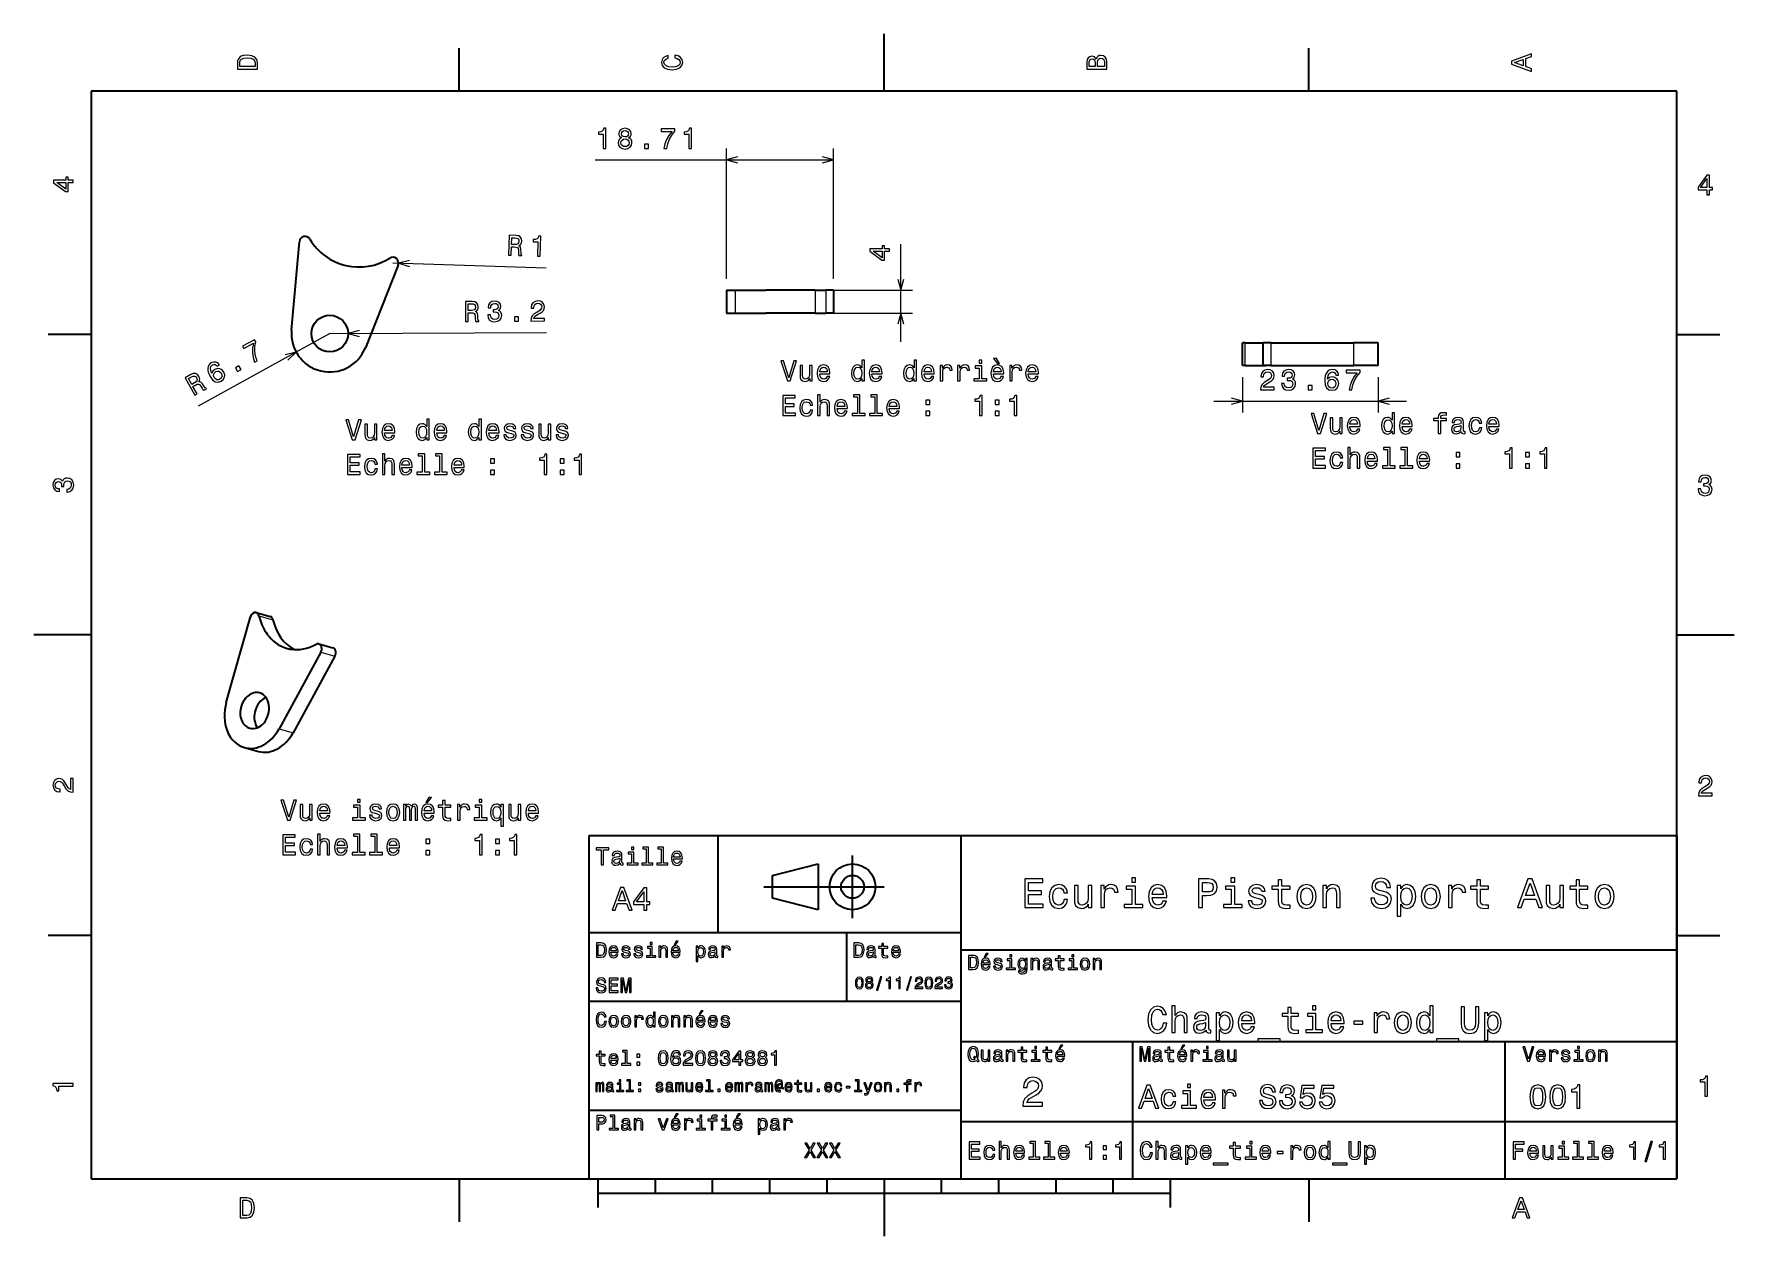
# Model space of a CAD drawing. Extents: x 0 to 297, y 0 to 210.
import ezdxf

# ---------------------------------------------------------------- set-up
doc = ezdxf.new("R2010")
doc.units = 0

msp = doc.modelspace()

# ---------------------------------------------------------------- linework, layer by layer
at = {"color": 7, "lineweight": 35, "ltscale": 0.25}
for p, q in [((148.5, 200), (148.5, 210)), ((10, 105), (0, 105)), ((287, 105), (297, 105)), ((192, 10), (192, 20)), ((148.5, 10), (148.5, 0))]:
    msp.add_line(p, q, dxfattribs=at)
at = {"color": 7, "lineweight": 35, "ltscale": 0.1875}
for p, q in [((74.300003, 200), (74.300003, 207.5)), ((222.699997, 200), (222.699997, 207.5)), ((10, 157.5), (2.5, 157.5)), ((287, 157.5), (294.5, 157.5)), ((10, 52.5), (2.5, 52.5)), ((287, 52.5), (294.5, 52.5)), ((74.300003, 10), (74.300003, 2.5)), ((222.699997, 10), (222.699997, 2.5))]:
    msp.add_line(p, q, dxfattribs=at)
at = {"color": 7, "lineweight": 35}
for p, q in [((287, 200), (10, 200)), ((10, 200), (10, 10)), ((287, 10), (287, 200)), ((97, 10), (97, 70)), ((97, 70), (287, 70)), ((162, 10), (162, 70)), ((287, 70), (287, 10)), ((127.5, 61), (148.5, 61)), ((97, 53), (162, 53)), ((162, 50), (287, 50)), ((97, 41), (162, 41)), ((162, 34), (287, 34)), ((257, 10), (257, 34)), ((97, 22), (162, 22)), ((162, 20), (287, 20)), ((10, 10), (287, 10)), ((97, 10), (287, 10)), ((98.5, 7.5), (198.5, 7.5))]:
    msp.add_line(p, q, dxfattribs=at)
at = {"color": 7, "lineweight": 13}
for p, q in [((98.010239, 187.997208), (139.701828, 187.997208)), ((120.990356, 167.24025), (120.990356, 189.997208)), ((139.701828, 167.24025), (139.701828, 189.997208)), ((62.67614, 170.000534), (89.505783, 169.144241)), ((51.664669, 157.659637), (28.702358, 144.951981)), ((51.664669, 157.659637), (89.544876, 157.8638)), ((206.140442, 145.85083), (239.807861, 145.85083))]:
    msp.add_line(p, q, dxfattribs=at)
at = {"color": 7, "lineweight": 35, "ltscale": 0.388153}
for p, q in [((44.990654, 158.24913), (46.356701, 173.715042)), ((63.606033, 169.632706), (57.894932, 155.195114))]:
    msp.add_line(p, q, dxfattribs=at)
at = {"color": 7, "lineweight": 13, "ltscale": 0.425901}
msp.add_line((151.455627, 156.24025), (151.455627, 173.276276), dxfattribs=at)
at = {"color": 7, "lineweight": 35, "ltscale": 0.038392}
for p, q in [((120.990356, 165.24025), (122.526039, 165.24025)), ((120.990356, 161.24025), (122.526039, 161.24025))]:
    msp.add_line(p, q, dxfattribs=at)
at = {"color": 7, "lineweight": 35, "ltscale": 0.1}
for p, q in [((120.990356, 165.24025), (120.990356, 161.24025)), ((139.701828, 165.24025), (139.701828, 161.24025)), ((211.140442, 152.068771), (211.140442, 156.068771)), ((214.766968, 152.068771), (214.766968, 156.068771)), ((234.807861, 152.068771), (234.807861, 156.068771)), ((129, 59), (129, 63))]:
    msp.add_line(p, q, dxfattribs=at)
at = {"color": 7, "lineweight": 35, "ltscale": 0.13392}
for p, q in [((122.526039, 165.24025), (127.882851, 165.24025)), ((122.526039, 161.24025), (127.882851, 161.24025))]:
    msp.add_line(p, q, dxfattribs=at)
at = {"color": 7, "lineweight": 13, "ltscale": 0.1}
for p, q in [((122.526039, 165.24025), (122.526039, 161.24025)), ((136.456329, 165.24025), (136.456329, 161.24025)), ((138.309799, 165.24025), (138.309799, 161.24025)), ((139.675842, 165.24025), (139.675842, 161.24025)), ((211.625717, 152.068771), (211.625717, 156.068771)), ((216.134796, 152.068771), (216.134796, 156.068771)), ((230.572388, 152.068771), (230.572388, 156.068771))]:
    msp.add_line(p, q, dxfattribs=at)
at = {"color": 7, "lineweight": 35, "ltscale": 0.214337}
for p, q in [((136.456329, 165.24025), (127.882851, 165.24025)), ((136.456329, 161.24025), (127.882851, 161.24025))]:
    msp.add_line(p, q, dxfattribs=at)
at = {"color": 7, "lineweight": 35, "ltscale": 0.046337}
for p, q in [((136.456329, 165.24025), (138.309799, 165.24025)), ((136.456329, 161.24025), (138.309799, 161.24025))]:
    msp.add_line(p, q, dxfattribs=at)
at = {"color": 7, "lineweight": 35, "ltscale": 0.034151}
for p, q in [((139.675842, 165.24025), (138.309799, 165.24025)), ((139.675842, 161.24025), (138.309799, 161.24025))]:
    msp.add_line(p, q, dxfattribs=at)
at = {"color": 7, "lineweight": 13, "ltscale": 0.374982}
for p, q in [((138.456329, 165.24025), (153.455627, 165.24025)), ((138.456329, 161.24025), (153.455627, 161.24025))]:
    msp.add_line(p, q, dxfattribs=at)
at = {"color": 7, "lineweight": 35, "ltscale": 0.00065}
for p, q in [((139.675842, 165.24025), (139.701828, 165.24025)), ((139.675842, 161.24025), (139.701828, 161.24025))]:
    msp.add_line(p, q, dxfattribs=at)
at = {"color": 7, "lineweight": 35, "ltscale": 0.012132}
for p, q in [((211.625717, 156.068771), (211.140442, 156.068771)), ((211.625717, 152.068771), (211.140442, 152.068771))]:
    msp.add_line(p, q, dxfattribs=at)
at = {"color": 7, "lineweight": 35, "ltscale": 0.07853}
msp.add_line((211.625717, 156.068771), (214.766922, 156.068771), dxfattribs=at)
at = {"color": 7, "lineweight": 35, "ltscale": 0.034196}
for p, q in [((216.134796, 156.068771), (214.766968, 156.068771)), ((216.134796, 152.068771), (214.766968, 152.068771))]:
    msp.add_line(p, q, dxfattribs=at)
at = {"color": 7, "lineweight": 35, "ltscale": 0.36094}
for p, q in [((216.134796, 156.068771), (230.572388, 156.068771)), ((216.134796, 152.068771), (230.572388, 152.068771))]:
    msp.add_line(p, q, dxfattribs=at)
at = {"color": 7, "lineweight": 35, "ltscale": 0.105887}
for p, q in [((234.807861, 156.068771), (230.572388, 156.068771)), ((234.807861, 152.068771), (230.572388, 152.068771))]:
    msp.add_line(p, q, dxfattribs=at)
at = {"color": 7, "lineweight": 35, "ltscale": 0.088883}
msp.add_line((211.625717, 152.068771), (215.18103, 152.068771), dxfattribs=at)
at = {"color": 7, "lineweight": 13, "ltscale": 0.155449}
for p, q in [((211.140442, 150.068771), (211.140442, 143.85083)), ((234.807861, 150.068771), (234.807861, 143.85083))]:
    msp.add_line(p, q, dxfattribs=at)
at = {"color": 7, "lineweight": 35, "ltscale": 0.388152}
msp.add_line((33.584778, 93.212509), (37.802071, 108.154846), dxfattribs=at)
at = {"color": 7, "lineweight": 35, "ltscale": 0.063582}
for p, q in [((38.813393, 108.906921), (41.263008, 108.223091)), ((49.767349, 103.438393), (52.216965, 102.754562)), ((36.757401, 85.344948), (39.207016, 84.661118))]:
    msp.add_line(p, q, dxfattribs=at)
at = {"color": 7, "lineweight": 13, "ltscale": 0.063582}
for p, q in [((39.304665, 108.339096), (41.75428, 107.655266)), ((50.132912, 101.998947), (52.582527, 101.315125)), ((42.809521, 88.607262), (45.259136, 87.923431))]:
    msp.add_line(p, q, dxfattribs=at)
at = {"color": 7, "lineweight": 35, "ltscale": 0.381583}
for p, q in [((50.132912, 101.998947), (42.809521, 88.607262)), ((52.582527, 101.315125), (45.259136, 87.923431))]:
    msp.add_line(p, q, dxfattribs=at)
at = {"color": 7, "lineweight": 35, "ltscale": 0.425}
msp.add_line((119.5, 53), (119.5, 70), dxfattribs=at)
at = {"color": 7, "lineweight": 35, "ltscale": 0.275}
msp.add_line((143, 55.5), (143, 66.5), dxfattribs=at)
at = {"color": 7, "lineweight": 35, "ltscale": 0.206155}
for p, q in [((129, 63), (137, 65)), ((137, 57), (129, 59))]:
    msp.add_line(p, q, dxfattribs=at)
at = {"color": 7, "lineweight": 35, "ltscale": 0.2}
msp.add_line((137, 65), (137, 57), dxfattribs=at)
at = {"color": 7, "lineweight": 35, "ltscale": 0.3}
msp.add_line((142, 41), (142, 53), dxfattribs=at)
at = {"color": 7, "lineweight": 35, "ltscale": 0.35}
msp.add_line((192, 20), (192, 34), dxfattribs=at)
at = {"color": 7, "lineweight": 35, "ltscale": 0.125}
for p, q in [((98.5, 10), (98.5, 5)), ((198.5, 10), (198.5, 5))]:
    msp.add_line(p, q, dxfattribs=at)
at = {"color": 7, "lineweight": 35, "ltscale": 0.0625}
for p, q in [((108.5, 10), (108.5, 7.5)), ((118.5, 10), (118.5, 7.5)), ((128.5, 10), (128.5, 7.5)), ((138.5, 10), (138.5, 7.5)), ((158.5, 10), (158.5, 7.5)), ((168.5, 10), (168.5, 7.5)), ((178.5, 10), (178.5, 7.5)), ((188.5, 10), (188.5, 7.5))]:
    msp.add_line(p, q, dxfattribs=at)
at = {"color": 7, "lineweight": 13}
for points in [[(35.533215, 204.994965), (35.533215, 203.829971), (39.033215, 203.829971), (39.033215, 204.994965), (38.922264, 205.544678), (38.584366, 205.953171), (38.034657, 206.205338), (37.283215, 206.296112), (36.516644, 206.215424), (36.21405, 206.114563), (35.971977, 205.973343), (35.644165, 205.56485), (35.563473, 205.297562)], [(35.951801, 204.959656), (36.027451, 205.342941), (36.259438, 205.605194), (36.672985, 205.761536), (37.283215, 205.811966), (37.873272, 205.756485), (38.286816, 205.600143), (38.533936, 205.332855), (38.614628, 204.959656), (38.614628, 204.298996), (35.951801, 204.298996)], [(111.93206, 205.817017), (112.35569, 205.716141), (112.658287, 205.549713), (112.844887, 205.317734), (112.905403, 205.045395), (112.814629, 204.71759), (112.54229, 204.460388), (112.098488, 204.28891), (111.483215, 204.233429), (110.872986, 204.28891), (110.424141, 204.455338), (110.151802, 204.71254), (110.055984, 205.045395), (110.106415, 205.287476), (110.247627, 205.494247), (110.474571, 205.655624), (110.787247, 205.766571), (110.787247, 206.245682), (110.308144, 206.094391), (109.94503, 205.832138), (109.718086, 205.474075), (109.637398, 205.045395), (109.763474, 204.510818), (110.116501, 204.10231), (110.696472, 203.840057), (111.483215, 203.749283), (112.269958, 203.840057), (112.84993, 204.10231), (113.208, 204.510818), (113.329041, 205.045395), (113.233215, 205.51442), (112.965927, 205.892654), (112.527161, 206.159943), (111.93206, 206.301163)], [(185.542007, 205.630417), (185.249496, 205.983429), (185.052811, 206.074219), (184.81073, 206.104477), (184.432495, 206.03891), (184.160156, 205.842224), (183.993729, 205.524506), (183.933212, 205.080704), (183.933212, 203.835022), (187.433212, 203.835022), (187.433212, 205.151306), (187.36261, 205.620331), (187.155838, 205.968307), (186.828018, 206.185165), (186.384216, 206.260818), (186.08667, 206.215424), (185.839554, 206.094391), (185.65799, 205.897705)], [(185.385666, 204.984879), (185.385666, 204.298996), (184.351807, 204.298996), (184.351807, 205.025223), (184.382065, 205.297562), (184.472839, 205.489197), (184.629181, 205.605194), (184.86116, 205.645538), (185.093155, 205.600143), (185.254532, 205.479111), (185.355408, 205.272339)], [(187.014618, 205.095825), (187.014618, 204.298996), (185.809296, 204.298996), (185.809296, 205.050446), (185.844589, 205.368164), (185.9505, 205.595108), (186.132065, 205.731277), (186.394302, 205.776657), (186.671692, 205.731277), (186.863327, 205.605194), (186.979324, 205.393372)], [(261.633209, 203.466858), (261.633209, 203.930847), (260.604401, 204.298996), (260.604401, 205.695969), (261.633209, 206.064133), (261.633209, 206.538193), (258.128174, 205.257217), (258.128174, 204.742798)], [(260.17572, 204.460388), (258.632477, 205), (260.17572, 205.539627)], [(99.437477, 189.997208), (99.896408, 189.997208), (99.896408, 193.52243), (99.553467, 193.52243), (99.462692, 193.214798), (99.281136, 193.008026), (99.003754, 192.886978), (98.620468, 192.846634), (98.620468, 192.488571), (99.437477, 192.488571)], [(102.638916, 191.883377), (102.381714, 191.742172), (102.2052, 191.545486), (102.094246, 191.29837), (102.058945, 191.000809), (102.139633, 190.551971), (102.371628, 190.203979), (102.74987, 189.982086), (103.264275, 189.896347), (103.773643, 189.982086), (104.151886, 190.203979), (104.383873, 190.551971), (104.469604, 191.000809), (104.42926, 191.29837), (104.323357, 191.545486), (104.1418, 191.742172), (103.889633, 191.883377), (104.09137, 192.004425), (104.232574, 192.170837), (104.318314, 192.372574), (104.348572, 192.61969), (104.267883, 192.977753), (104.056061, 193.265228), (103.71312, 193.451828), (103.264275, 193.52243), (102.810387, 193.451828), (102.467445, 193.265228), (102.250587, 192.977753), (102.174942, 192.61969), (102.200157, 192.372574), (102.285889, 192.170837)], [(102.654045, 192.579346), (102.694397, 192.801254), (102.81543, 192.972717), (103.007072, 193.078629), (103.264275, 193.118973), (103.516434, 193.078629), (103.708084, 192.972717), (103.829117, 192.801254), (103.874512, 192.579346), (103.829117, 192.352402), (103.708084, 192.175888), (103.516434, 192.059891), (103.264275, 192.024597), (103.007072, 192.064941), (102.81543, 192.175888), (102.694397, 192.352402)], [(110.035316, 189.997208), (110.544678, 189.997208), (110.711105, 190.829346), (111.003616, 191.606003), (111.41716, 192.327179), (111.956787, 193.002975), (111.956787, 193.42157), (109.556206, 193.42157), (109.556206, 192.962631), (111.472633, 192.962631), (110.917877, 192.281799), (110.49929, 191.570694), (110.206787, 190.814209)], [(114.381569, 189.997208), (114.8405, 189.997208), (114.8405, 193.52243), (114.497559, 193.52243), (114.406784, 193.214798), (114.225227, 193.008026), (113.947845, 192.886978), (113.564568, 192.846634), (113.564568, 192.488571), (114.381569, 192.488571)], [(102.543091, 191.010895), (102.588486, 191.278198), (102.734741, 191.479919), (102.961685, 191.611053), (103.264275, 191.656433), (103.561829, 191.611053), (103.788773, 191.479919), (103.935028, 191.278198), (103.985458, 191.010895), (103.935028, 190.723434), (103.788773, 190.506577), (103.561829, 190.365372), (103.264275, 190.319977), (102.961685, 190.365372), (102.734741, 190.506577), (102.588486, 190.723434)], [(106.652313, 189.997208), (107.348282, 189.997208), (107.348282, 190.748657), (106.652313, 190.748657)], [(6.833213, 184.02739), (6.833213, 184.481277), (5.965778, 184.481277), (5.965778, 184.98056), (5.56232, 184.98056), (5.56232, 184.481277), (3.408862, 184.481277), (3.408862, 184.022339), (5.521974, 182.489197), (5.965778, 182.489197), (5.965778, 184.02739)], [(292.277374, 181.916794), (292.731262, 181.916794), (292.731262, 182.784225), (293.23056, 182.784225), (293.23056, 183.187683), (292.731262, 183.187683), (292.731262, 185.341141), (292.272339, 185.341141), (290.739197, 183.228027), (290.739197, 182.784225), (292.277374, 182.784225)], [(291.162842, 183.187683), (292.277374, 184.756134), (292.277374, 183.187683)], [(5.56232, 182.912827), (3.993876, 184.02739), (5.56232, 184.02739)], [(82.89431, 171.356262), (83.363091, 171.341309), (83.410225, 172.818222), (83.889091, 172.802933), (84.241455, 172.77655), (84.460991, 172.698914), (84.57666, 172.528702), (84.617569, 172.229691), (84.628296, 171.775238), (84.649048, 171.476868), (84.703903, 171.298508), (85.23317, 171.281616), (85.236237, 171.377396), (85.124802, 171.522232), (85.092842, 171.785629), (85.075577, 172.351318), (85.003235, 172.77243), (84.891479, 172.907181), (84.713074, 173.008743), (84.918724, 173.128326), (85.065491, 173.300247), (85.163307, 173.519135), (85.202072, 173.785324), (85.14502, 174.210999), (84.953529, 174.534988), (84.626961, 174.737152), (84.175392, 174.817169), (83.005959, 174.854492)], [(84.030655, 174.392883), (84.337173, 174.352829), (84.550865, 174.250137), (84.681335, 174.069382), (84.71785, 173.790695), (84.658112, 173.499939), (84.516388, 173.327866), (84.281616, 173.244537), (83.963257, 173.229462), (83.423904, 173.246674), (83.461067, 174.411072)], [(87.961609, 171.194534), (88.420319, 171.179901), (88.532768, 174.703323), (88.190002, 174.714264), (88.089462, 174.409683), (87.901398, 174.208801), (87.6203, 174.09668), (87.235924, 174.068573), (87.224503, 173.710693), (88.041092, 173.684631)], [(149.455627, 172.035645), (149.455627, 172.489532), (148.588196, 172.489532), (148.588196, 172.988815), (148.184738, 172.988815), (148.184738, 172.489532), (146.031281, 172.489532), (146.031281, 172.030594), (148.144379, 170.497452), (148.588196, 170.497452), (148.588196, 172.035645)], [(148.184738, 170.921082), (146.616287, 172.035645), (148.184738, 172.035645)], [(86.785568, 159.848953), (89.191154, 159.861923), (89.18882, 160.295624), (87.287552, 160.285385), (87.392181, 160.52298), (87.57267, 160.720642), (88.130531, 161.081726), (88.427261, 161.234619), (88.758942, 161.453278), (88.994614, 161.706711), (89.129173, 162.00499), (89.17778, 162.343155), (89.089767, 162.766312), (88.850945, 163.097885), (88.486694, 163.307739), (88.017273, 163.380859), (87.533592, 163.292511), (87.166718, 163.053497), (86.931732, 162.673996), (86.853729, 162.174286), (86.854111, 162.103683), (87.313034, 162.106155), (87.31282, 162.1465), (87.356361, 162.489685), (87.491165, 162.742569), (87.707153, 162.905121), (87.994316, 162.962143), (88.287094, 162.913284), (88.504623, 162.788376), (88.646896, 162.592453), (88.698654, 162.345612), (88.664604, 162.113434), (88.569839, 161.916245), (88.409393, 161.743896), (88.188309, 161.591415), (87.891632, 161.428421), (87.399086, 161.113083), (87.052902, 160.778366), (86.848305, 160.373795), (86.785492, 159.86409)], [(75.383575, 159.787506), (75.852592, 159.790024), (75.844627, 161.26767), (76.32373, 161.270264), (76.676826, 161.257034), (76.899109, 161.187622), (77.021042, 161.021851), (77.073074, 160.724579), (77.100739, 160.270828), (77.132599, 159.97345), (77.194069, 159.797256), (77.723602, 159.80011), (77.723083, 159.895935), (77.606331, 160.036514), (77.564575, 160.298538), (77.52623, 160.86319), (77.438232, 161.281311), (77.321533, 161.411804), (77.139465, 161.506638), (77.340515, 161.633804), (77.480774, 161.811081), (77.570351, 162.033478), (77.599167, 162.300919), (77.526283, 162.724167), (77.322845, 163.040802), (76.988968, 163.230637), (76.534729, 163.293762), (75.364716, 163.287445)], [(76.405914, 162.86438), (76.713715, 162.835785), (76.931084, 162.741135), (77.068199, 162.565353), (77.115082, 162.288223), (77.066223, 161.995453), (76.931015, 161.818207), (76.699516, 161.726181), (76.381935, 161.699249), (75.842316, 161.69635), (75.836037, 162.861313)], [(79.267365, 160.907867), (79.267555, 160.872574), (79.350853, 160.38887), (79.589844, 160.027039), (79.964279, 159.797058), (80.458977, 159.713989), (80.983002, 159.802551), (81.375168, 160.026566), (81.625427, 160.380951), (81.71376, 160.835327), (81.671806, 161.132645), (81.559555, 161.37413), (81.376991, 161.559738), (81.134186, 161.694611), (81.460526, 161.968704), (81.574181, 162.40303), (81.496414, 162.79599), (81.277954, 163.092377), (80.923927, 163.277069), (80.43943, 163.340012), (79.985985, 163.256882), (79.639198, 163.033112), (79.414162, 162.678864), (79.341042, 162.209442), (79.341232, 162.174133), (79.79007, 162.176559), (79.828674, 162.499542), (79.958549, 162.732224), (80.169601, 162.874588), (80.466873, 162.92662), (80.72934, 162.88768), (80.921547, 162.782806), (81.038467, 162.611969), (81.085106, 162.380234), (81.041046, 162.132874), (80.920906, 161.96579), (80.709641, 161.863785), (80.42234, 161.831985), (80.225632, 161.835968), (80.227783, 161.437561), (80.474838, 161.448975), (80.792801, 161.405289), (81.030487, 161.285538), (81.172752, 161.089615), (81.224571, 160.832687), (81.17067, 160.539886), (81.025589, 160.322235), (80.794342, 160.18483), (80.486954, 160.137772), (80.168961, 160.186493), (79.936157, 160.336548), (79.788605, 160.57782), (79.731339, 160.91037)], [(83.932159, 159.833572), (84.628113, 159.837326), (84.624062, 160.58876), (83.928101, 160.585007)], [(38.51778, 152.6698), (38.963448, 152.916443), (38.706139, 153.725113), (38.586002, 154.54628), (38.598629, 155.377518), (38.743549, 156.230103), (38.540863, 156.596344), (36.440475, 155.43396), (36.662697, 155.03241), (38.339478, 155.960373), (38.183762, 155.096054), (38.161839, 154.271194), (38.272205, 153.467667)], [(32.414383, 152.214447), (32.132744, 152.525482), (31.79207, 152.682785), (31.39922, 152.684402), (30.979166, 152.526871), (30.735918, 152.351913), (30.557274, 152.143524), (30.43441, 151.896851), (30.37418, 151.609909), (30.37611, 151.293945), (30.442648, 150.94458), (30.573788, 150.561798), (30.773474, 150.159317), (31.190836, 149.571808), (31.658577, 149.236969), (32.158577, 149.156296), (32.686417, 149.327362), (33.07048, 149.643661), (33.282234, 150.031769), (33.313332, 150.47551), (33.158802, 150.931808), (32.851799, 151.309494), (32.470558, 151.519272), (32.04493, 151.548874), (31.617552, 151.404587), (31.247196, 151.084335), (31.073097, 150.659439), (30.870667, 151.181458), (30.818953, 151.6082), (30.920397, 151.935242), (31.181379, 152.171906), (31.421545, 152.258698), (31.640505, 152.258835), (31.836288, 152.165436), (32.008423, 151.989792)], [(35.557819, 151.031723), (36.166756, 151.368713), (35.802902, 152.026199), (35.193962, 151.689194)], [(132.741638, 152.888672), (131.864105, 149.908112), (130.96138, 152.888672), (130.482269, 152.888672), (131.611954, 149.383621), (132.116272, 149.383621), (133.220734, 152.888672)], [(135.944077, 152.091827), (135.500275, 152.091827), (135.500275, 150.528427), (135.449844, 150.165329), (135.303589, 149.903076), (135.076645, 149.741684), (134.779099, 149.691254), (134.542068, 149.731598), (134.390762, 149.852646), (134.305038, 150.059418), (134.284866, 150.351913), (134.284866, 152.091827), (133.841064, 152.091827), (133.841064, 150.311569), (133.856186, 149.953506), (133.952011, 149.65596), (134.244522, 149.383621), (134.713531, 149.287796), (134.965698, 149.323105), (135.182556, 149.413879), (135.369156, 149.570221), (135.520447, 149.797165), (135.520447, 149.383621), (135.944077, 149.383621)], [(137.280533, 150.609131), (139.055756, 150.609131), (139.060791, 150.815903), (138.980103, 151.395874), (138.758209, 151.82959), (138.405182, 152.091827), (137.936157, 152.187653), (137.477219, 152.086792), (137.124191, 151.804367), (136.897247, 151.345444), (136.816559, 150.74025), (136.892212, 150.119934), (137.119156, 149.666046), (137.467133, 149.383621), (137.921021, 149.287796), (138.314392, 149.353363), (138.637161, 149.524826), (138.874191, 149.797165), (139.010361, 150.160278), (138.571609, 150.160278), (138.48082, 149.958542), (138.349701, 149.807251), (137.976501, 149.686218), (137.689041, 149.741684), (137.472183, 149.918198), (137.330963, 150.205673), (137.280533, 150.593994)], [(137.280533, 150.98233), (137.336014, 151.330307), (137.472183, 151.587509), (137.678955, 151.743851), (137.951294, 151.799332), (138.218582, 151.743851), (138.425354, 151.587509), (138.551437, 151.330307), (138.596817, 150.98233)], [(144.628525, 149.802216), (144.628525, 149.383621), (145.072327, 149.383621), (145.072327, 153.004654), (144.63356, 153.004654), (144.63356, 151.678284), (144.29567, 152.061569), (144.088898, 152.152359), (143.851868, 152.187653), (143.423187, 152.086792), (143.090332, 151.804367), (142.873474, 151.350479), (142.797836, 150.74025), (142.873474, 150.13002), (143.090332, 149.671082), (143.423187, 149.383621), (143.851868, 149.287796), (144.088898, 149.323105), (144.300705, 149.413879)], [(143.927505, 151.789246), (144.220016, 151.718628), (144.441925, 151.521942), (144.573044, 151.194138), (144.623474, 150.74025), (144.573044, 150.281311), (144.441925, 149.953506), (144.220016, 149.75177), (143.927505, 149.686218), (143.650131, 149.75177), (143.438324, 149.953506), (143.297104, 150.286362), (143.251724, 150.74025), (143.297104, 151.189102), (143.438324, 151.516907), (143.650131, 151.718628)], [(146.388611, 150.609131), (148.163818, 150.609131), (148.168869, 150.815903), (148.088181, 151.395874), (147.866272, 151.82959), (147.513245, 152.091827), (147.04422, 152.187653), (146.585297, 152.086792), (146.232269, 151.804367), (146.005325, 151.345444), (145.924637, 150.74025), (146.000275, 150.119934), (146.227219, 149.666046), (146.575211, 149.383621), (147.029099, 149.287796), (147.42247, 149.353363), (147.745239, 149.524826), (147.982269, 149.797165), (148.118439, 150.160278), (147.679672, 150.160278), (147.588898, 149.958542), (147.457764, 149.807251), (147.084579, 149.686218), (146.797104, 149.741684), (146.580246, 149.918198), (146.439041, 150.205673), (146.388611, 150.593994)], [(146.388611, 150.98233), (146.444077, 151.330307), (146.580246, 151.587509), (146.787018, 151.743851), (147.059357, 151.799332), (147.326645, 151.743851), (147.533417, 151.587509), (147.6595, 151.330307), (147.704895, 150.98233)], [(153.736588, 149.802216), (153.736588, 149.383621), (154.180389, 149.383621), (154.180389, 153.004654), (153.741638, 153.004654), (153.741638, 151.678284), (153.403732, 152.061569), (153.19696, 152.152359), (152.95993, 152.187653), (152.531265, 152.086792), (152.19841, 151.804367), (151.981552, 151.350479), (151.905899, 150.74025), (151.981552, 150.13002), (152.19841, 149.671082), (152.531265, 149.383621), (152.95993, 149.287796), (153.19696, 149.323105), (153.408783, 149.413879)], [(153.035583, 151.789246), (153.328094, 151.718628), (153.549988, 151.521942), (153.681122, 151.194138), (153.731552, 150.74025), (153.681122, 150.281311), (153.549988, 149.953506), (153.328094, 149.75177), (153.035583, 149.686218), (152.758209, 149.75177), (152.546387, 149.953506), (152.405182, 150.286362), (152.359787, 150.74025), (152.405182, 151.189102), (152.546387, 151.516907), (152.758209, 151.718628)], [(155.496674, 150.609131), (157.271896, 150.609131), (157.276932, 150.815903), (157.196243, 151.395874), (156.974335, 151.82959), (156.621323, 152.091827), (156.152298, 152.187653), (155.693359, 152.086792), (155.340332, 151.804367), (155.113388, 151.345444), (155.0327, 150.74025), (155.108353, 150.119934), (155.335297, 149.666046), (155.683273, 149.383621), (156.137161, 149.287796), (156.530533, 149.353363), (156.853302, 149.524826), (157.090332, 149.797165), (157.226501, 150.160278), (156.78775, 150.160278), (156.69696, 149.958542), (156.565842, 149.807251), (156.192642, 149.686218), (155.905182, 149.741684), (155.688324, 149.918198), (155.547104, 150.205673), (155.496674, 150.593994)], [(155.496674, 150.98233), (155.552155, 151.330307), (155.688324, 151.587509), (155.895096, 151.743851), (156.167419, 151.799332), (156.434723, 151.743851), (156.641495, 151.587509), (156.767578, 151.330307), (156.812958, 150.98233)], [(158.310791, 149.383621), (158.754608, 149.383621), (158.754608, 150.931885), (158.799988, 151.305084), (158.936157, 151.572388), (159.158066, 151.733765), (159.455612, 151.789246), (159.677505, 151.753937), (159.843933, 151.653076), (159.944809, 151.481598), (159.980103, 151.249619), (160.428955, 151.249619), (160.368439, 151.658112), (160.202011, 151.950623), (159.924622, 152.127136), (159.546387, 152.187653), (159.289185, 152.147308), (159.067276, 152.046448), (158.87059, 151.874969), (158.714249, 151.64299), (158.714249, 152.091827), (158.310791, 152.091827)], [(161.346817, 149.383621), (161.790619, 149.383621), (161.790619, 150.931885), (161.836014, 151.305084), (161.972183, 151.572388), (162.194077, 151.733765), (162.491638, 151.789246), (162.713531, 151.753937), (162.879959, 151.653076), (162.98082, 151.481598), (163.016129, 151.249619), (163.464966, 151.249619), (163.404449, 151.658112), (163.238037, 151.950623), (162.960648, 152.127136), (162.582413, 152.187653), (162.325211, 152.147308), (162.103302, 152.046448), (161.906616, 151.874969), (161.750275, 151.64299), (161.750275, 152.091827), (161.346817, 152.091827)], [(165.573044, 149.756821), (165.573044, 152.001053), (164.433273, 152.001053), (164.433273, 151.622818), (165.129242, 151.622818), (165.129242, 149.756821), (164.221466, 149.756821), (164.221466, 149.383621), (166.490906, 149.383621), (166.490906, 149.756821)], [(165.588165, 153.004654), (165.119156, 153.004654), (165.119156, 152.500336), (165.588165, 152.500336)], [(167.640762, 150.609131), (169.415985, 150.609131), (169.421021, 150.815903), (169.340332, 151.395874), (169.118439, 151.82959), (168.765411, 152.091827), (168.296387, 152.187653), (167.837448, 152.086792), (167.484421, 151.804367), (167.257477, 151.345444), (167.176788, 150.74025), (167.252441, 150.119934), (167.479385, 149.666046), (167.827362, 149.383621), (168.28125, 149.287796), (168.674622, 149.353363), (168.997391, 149.524826), (169.234421, 149.797165), (169.37059, 150.160278), (168.931824, 150.160278), (168.841049, 149.958542), (168.70993, 149.807251), (168.336731, 149.686218), (168.049271, 149.741684), (167.832413, 149.918198), (167.691193, 150.205673), (167.640762, 150.593994)], [(167.640762, 150.98233), (167.696243, 151.330307), (167.832413, 151.587509), (168.039185, 151.743851), (168.311523, 151.799332), (168.578812, 151.743851), (168.785583, 151.587509), (168.911652, 151.330307), (168.957047, 150.98233)], [(168.654449, 152.459991), (168.150131, 153.317337), (167.655899, 153.317337), (168.356903, 152.459991)], [(170.454895, 149.383621), (170.898682, 149.383621), (170.898682, 150.931885), (170.944077, 151.305084), (171.080246, 151.572388), (171.302155, 151.733765), (171.599701, 151.789246), (171.821594, 151.753937), (171.988022, 151.653076), (172.088898, 151.481598), (172.124191, 151.249619), (172.573044, 151.249619), (172.512527, 151.658112), (172.3461, 151.950623), (172.068726, 152.127136), (171.690475, 152.187653), (171.433273, 152.147308), (171.211365, 152.046448), (171.014679, 151.874969), (170.858337, 151.64299), (170.858337, 152.091827), (170.454895, 152.091827)], [(173.712814, 150.609131), (175.488022, 150.609131), (175.493073, 150.815903), (175.412384, 151.395874), (175.190475, 151.82959), (174.837448, 152.091827), (174.368439, 152.187653), (173.9095, 152.086792), (173.556473, 151.804367), (173.329529, 151.345444), (173.24884, 150.74025), (173.324478, 150.119934), (173.551422, 149.666046), (173.899414, 149.383621), (174.353302, 149.287796), (174.746674, 149.353363), (175.069443, 149.524826), (175.306473, 149.797165), (175.442642, 150.160278), (175.003876, 150.160278), (174.913101, 149.958542), (174.781982, 149.807251), (174.408783, 149.686218), (174.121307, 149.741684), (173.904449, 149.918198), (173.763245, 150.205673), (173.712814, 150.593994)], [(173.712814, 150.98233), (173.76828, 151.330307), (173.904449, 151.587509), (174.111221, 151.743851), (174.38356, 151.799332), (174.650848, 151.743851), (174.85762, 151.587509), (174.983704, 151.330307), (175.029083, 150.98233)], [(28.078119, 146.892349), (28.488489, 147.119461), (27.772987, 148.412338), (28.192183, 148.644333), (28.50839, 148.802032), (28.736731, 148.847702), (28.923218, 148.760696), (29.111422, 148.52478), (29.353262, 148.139847), (29.523815, 147.894165), (29.662235, 147.769028), (30.125557, 148.025436), (30.079159, 148.109268), (29.909294, 148.176666), (29.747009, 148.386581), (29.442619, 148.863693), (29.164921, 149.188416), (28.999941, 149.246979), (28.794689, 149.24292), (28.910143, 149.450912), (28.948227, 149.673721), (28.920206, 149.911835), (28.817255, 150.160355), (28.550354, 150.496826), (28.220005, 150.677124), (27.835979, 150.68364), (27.407101, 150.521225), (26.383383, 149.954681)], [(27.499943, 150.082657), (27.783762, 150.205154), (28.019901, 150.226318), (28.22451, 150.137802), (28.398533, 149.917099), (28.496042, 149.636749), (28.462372, 149.416367), (28.303349, 149.224609), (28.037565, 149.048706), (27.56542, 148.787415), (27.001322, 149.806717)], [(32.733223, 150.690521), (32.838531, 150.385666), (32.832191, 150.105484), (32.711769, 149.854401), (32.489086, 149.673523), (32.204323, 149.573563), (31.930056, 149.600464), (31.684875, 149.741455), (31.491318, 149.997467), (31.384041, 150.295471), (31.392818, 150.571243), (31.522539, 150.815948), (31.769257, 151.015884), (32.034397, 151.099213), (32.294956, 151.076263), (32.533279, 150.937241)], [(214.271561, 147.85083), (216.677185, 147.85083), (216.677185, 148.284546), (214.775879, 148.284546), (214.88179, 148.521576), (215.063354, 148.718262), (215.623154, 149.07634), (215.9207, 149.227631), (216.253555, 149.444489), (216.490585, 149.696655), (216.626755, 149.994202), (216.677185, 150.332108), (216.591446, 150.755737), (216.354416, 151.088593), (215.991302, 151.3004), (215.522278, 151.376053), (215.038132, 151.290314), (214.669983, 151.053284), (214.432953, 150.675049), (214.352249, 150.175766), (214.352249, 150.105164), (214.811188, 150.105164), (214.811188, 150.145508), (214.856583, 150.488449), (214.992737, 150.740601), (215.209595, 150.901993), (215.49707, 150.957458), (215.789581, 150.907028), (216.006439, 150.780945), (216.147644, 150.584259), (216.198074, 150.337143), (216.162781, 150.105164), (216.066956, 149.908478), (215.905563, 149.737), (215.68367, 149.585709), (215.386108, 149.424316), (214.891876, 149.111649), (214.5439, 148.778793), (214.337128, 148.375336), (214.271561, 147.865967)], [(217.967239, 148.950256), (217.967239, 148.914963), (218.047928, 148.430801), (218.284958, 148.067688), (218.658157, 147.835709), (219.152405, 147.749969), (219.676895, 147.835709), (220.070267, 148.057602), (220.322433, 148.410629), (220.413208, 148.864517), (220.372864, 149.162079), (220.261902, 149.404144), (220.080353, 149.590744), (219.838272, 149.726913), (220.166092, 149.999252), (220.282074, 150.432968), (220.206436, 150.82634), (219.989578, 151.123886), (219.636551, 151.310486), (219.152405, 151.376053), (218.698502, 151.295364), (218.350525, 151.073456), (218.123581, 150.720428), (218.047928, 150.251404), (218.047928, 150.21611), (218.49678, 150.21611), (218.537125, 150.538879), (218.668243, 150.770859), (218.880066, 150.912079), (219.177612, 150.962509), (219.439865, 150.922165), (219.6315, 150.816254), (219.747498, 150.644775), (219.792892, 150.412796), (219.747498, 150.16568), (219.626465, 149.999252), (219.414642, 149.898392), (219.127182, 149.868118), (218.930496, 149.873169), (218.930496, 149.474747), (219.177612, 149.484833), (219.495331, 149.439453), (219.732376, 149.31842), (219.873581, 149.121735), (219.924011, 148.864517), (219.86853, 148.572021), (219.72229, 148.355164), (219.490295, 148.218994), (219.182663, 148.173599), (218.864929, 148.22403), (218.63295, 148.375336), (218.486694, 148.617401), (218.431213, 148.950256)], [(222.626175, 147.85083), (223.322144, 147.85083), (223.322144, 148.60228), (222.626175, 148.60228)], [(227.920547, 150.407745), (227.824738, 150.816254), (227.602829, 151.118851), (227.259888, 151.310486), (226.816086, 151.376053), (226.518539, 151.340744), (226.261337, 151.244934), (226.034393, 151.088593), (225.842743, 150.866684), (225.691452, 150.58931), (225.58049, 150.251404), (225.509888, 149.852997), (225.489716, 149.404144), (225.570404, 148.688004), (225.817535, 148.168564), (226.215942, 147.855881), (226.760605, 147.749969), (227.249802, 147.840744), (227.623001, 148.077774), (227.865082, 148.450974), (227.950806, 148.925049), (227.865082, 149.404144), (227.633087, 149.772308), (227.275024, 150.004288), (226.831223, 150.084991), (226.352112, 149.984116), (225.994034, 149.696655), (226.069687, 150.251404), (226.231079, 150.649826), (226.478195, 150.886856), (226.821136, 150.967545), (227.073288, 150.9272), (227.264938, 150.821289), (227.391022, 150.644775), (227.456573, 150.407745)], [(227.461624, 148.919998), (227.406143, 148.60228), (227.264938, 148.360199), (227.037994, 148.198822), (226.755569, 148.148392), (226.458023, 148.198822), (226.231079, 148.355164), (226.084824, 148.597229), (226.039429, 148.914963), (226.089859, 149.227631), (226.231079, 149.464661), (226.463058, 149.615967), (226.775742, 149.671432), (227.04808, 149.615967), (227.264938, 149.469711), (227.406143, 149.232681)], [(229.745193, 147.85083), (230.254562, 147.85083), (230.42099, 148.682968), (230.713501, 149.459625), (231.127045, 150.180801), (231.666656, 150.856598), (231.666656, 151.275192), (229.266083, 151.275192), (229.266083, 150.816254), (231.18251, 150.816254), (230.627762, 150.135422), (230.209167, 149.424316), (229.916656, 148.667831)], [(130.805038, 143.336792), (133.024048, 143.336792), (133.024048, 143.760422), (131.269012, 143.760422), (131.269012, 144.945587), (132.832413, 144.945587), (132.832413, 145.364166), (131.269012, 145.364166), (131.269012, 146.413162), (132.983704, 146.413162), (132.983704, 146.836792), (130.805038, 146.836792)], [(135.580963, 145.147308), (136.01973, 145.147308), (135.928955, 145.550766), (135.712097, 145.8685), (135.374191, 146.065186), (134.93544, 146.140823), (134.451294, 146.039963), (134.08313, 145.757538), (133.851151, 145.298615), (133.770447, 144.683334), (133.8461, 144.073105), (134.073044, 143.619217), (134.431122, 143.336792), (134.920303, 143.240967), (135.354019, 143.31662), (135.691925, 143.528427), (135.923904, 143.861282), (136.02478, 144.305084), (135.601151, 144.305084), (135.525497, 144.022675), (135.384277, 143.810852), (135.182556, 143.679733), (134.93544, 143.639389), (134.627808, 143.704941), (134.405899, 143.906677), (134.26973, 144.234482), (134.224335, 144.698456), (134.26973, 145.152359), (134.410934, 145.480164), (134.637894, 145.6819), (134.93544, 145.752502), (135.197678, 145.707108), (135.394379, 145.59111), (135.525497, 145.399475)], [(136.892212, 143.336792), (137.336014, 143.336792), (137.336014, 144.900192), (137.381409, 145.258255), (137.527649, 145.520508), (137.754608, 145.6819), (138.05719, 145.742416), (138.299271, 145.691986), (138.450562, 145.555817), (138.526215, 145.328873), (138.551437, 145.026276), (138.551437, 143.336792), (138.995239, 143.336792), (138.995239, 145.11705), (138.975067, 145.475128), (138.884277, 145.772675), (138.586731, 146.044998), (138.122757, 146.140823), (137.87059, 146.10553), (137.653732, 146.009705), (137.472183, 145.858398), (137.336014, 145.651627), (137.336014, 146.957825), (136.892212, 146.957825)], [(140.316559, 144.562302), (142.091782, 144.562302), (142.096817, 144.769073), (142.016129, 145.349045), (141.79422, 145.782761), (141.441208, 146.044998), (140.972183, 146.140823), (140.513245, 146.039963), (140.160217, 145.757538), (139.933273, 145.298615), (139.852585, 144.69342), (139.928238, 144.073105), (140.155182, 143.619217), (140.503159, 143.336792), (140.957047, 143.240967), (141.350418, 143.306534), (141.673187, 143.477997), (141.910217, 143.750336), (142.046387, 144.113449), (141.607635, 144.113449), (141.516846, 143.911713), (141.385727, 143.760422), (141.012527, 143.639389), (140.725067, 143.694855), (140.508209, 143.871368), (140.366989, 144.158844), (140.316559, 144.547165)], [(140.316559, 144.935501), (140.37204, 145.283478), (140.508209, 145.54068), (140.714981, 145.697021), (140.987305, 145.752502), (141.254608, 145.697021), (141.46138, 145.54068), (141.587448, 145.283478), (141.632843, 144.935501)], [(143.846817, 146.584625), (143.846817, 143.709991), (142.93399, 143.709991), (142.93399, 143.336792), (145.19841, 143.336792), (145.19841, 143.709991), (144.290619, 143.709991), (144.290619, 146.957825), (143.150848, 146.957825), (143.150848, 146.584625)], [(146.882843, 146.584625), (146.882843, 143.709991), (145.970016, 143.709991), (145.970016, 143.336792), (148.234436, 143.336792), (148.234436, 143.709991), (147.326645, 143.709991), (147.326645, 146.957825), (146.186874, 146.957825), (146.186874, 146.584625)], [(149.424637, 144.562302), (151.199844, 144.562302), (151.204895, 144.769073), (151.124207, 145.349045), (150.902298, 145.782761), (150.549271, 146.044998), (150.080246, 146.140823), (149.621323, 146.039963), (149.268295, 145.757538), (149.041351, 145.298615), (148.960648, 144.69342), (149.036301, 144.073105), (149.263245, 143.619217), (149.611237, 143.336792), (150.065125, 143.240967), (150.458496, 143.306534), (150.781265, 143.477997), (151.018295, 143.750336), (151.154449, 144.113449), (150.715698, 144.113449), (150.624924, 143.911713), (150.49379, 143.760422), (150.12059, 143.639389), (149.83313, 143.694855), (149.616272, 143.871368), (149.475067, 144.158844), (149.424637, 144.547165)], [(149.424637, 144.935501), (149.480103, 145.283478), (149.616272, 145.54068), (149.823044, 145.697021), (150.095383, 145.752502), (150.362671, 145.697021), (150.569443, 145.54068), (150.695526, 145.283478), (150.740906, 144.935501)], [(155.804321, 145.293564), (156.500275, 145.293564), (156.500275, 146.044998), (155.804321, 146.044998)], [(165.169586, 143.336792), (165.62851, 143.336792), (165.62851, 146.862015), (165.285583, 146.862015), (165.194794, 146.554367), (165.013245, 146.347595), (164.73587, 146.226563), (164.352585, 146.186218), (164.352585, 145.82814), (165.169586, 145.82814)], [(167.948395, 145.293564), (168.644363, 145.293564), (168.644363, 146.044998), (167.948395, 146.044998)], [(171.241638, 143.336792), (171.700562, 143.336792), (171.700562, 146.862015), (171.35762, 146.862015), (171.266846, 146.554367), (171.085297, 146.347595), (170.807907, 146.226563), (170.424622, 146.186218), (170.424622, 145.82814), (171.241638, 145.82814)], [(56.715939, 142.608063), (55.838417, 139.627502), (54.935677, 142.608063), (54.45657, 142.608063), (55.586254, 139.103012), (56.090576, 139.103012), (57.195045, 142.608063)], [(68.602829, 139.521606), (68.602829, 139.103012), (69.046631, 139.103012), (69.046631, 142.724045), (68.607864, 142.724045), (68.607864, 141.397675), (68.269974, 141.78096), (68.063202, 141.87175), (67.826172, 141.907043), (67.397491, 141.806183), (67.064644, 141.523758), (66.847778, 141.06987), (66.772133, 140.459641), (66.847778, 139.849411), (67.064644, 139.390472), (67.397491, 139.103012), (67.826172, 139.007187), (68.063202, 139.042496), (68.275017, 139.13327)], [(77.710892, 139.521606), (77.710892, 139.103012), (78.154701, 139.103012), (78.154701, 142.724045), (77.715942, 142.724045), (77.715942, 141.397675), (77.378044, 141.78096), (77.171272, 141.87175), (76.934235, 141.907043), (76.505562, 141.806183), (76.172714, 141.523758), (75.955856, 141.06987), (75.880203, 140.459641), (75.955856, 139.849411), (76.172714, 139.390472), (76.505562, 139.103012), (76.934235, 139.007187), (77.171272, 139.042496), (77.383087, 139.13327)], [(155.804321, 143.336792), (156.500275, 143.336792), (156.500275, 144.088226), (155.804321, 144.088226)], [(167.948395, 143.336792), (168.644363, 143.336792), (168.644363, 144.088226), (167.948395, 144.088226)], [(225.36969, 143.717194), (224.492157, 140.736633), (223.589432, 143.717194), (223.110321, 143.717194), (224.240005, 140.212143), (224.744324, 140.212143), (225.848785, 143.717194)], [(228.572128, 142.920349), (228.128326, 142.920349), (228.128326, 141.356949), (228.077896, 140.993851), (227.931641, 140.731598), (227.704697, 140.570206), (227.40715, 140.519775), (227.17012, 140.56012), (227.018814, 140.681168), (226.93309, 140.887939), (226.912918, 141.180435), (226.912918, 142.920349), (226.469116, 142.920349), (226.469116, 141.140091), (226.484238, 140.782028), (226.580063, 140.484482), (226.872574, 140.212143), (227.341583, 140.116318), (227.59375, 140.151627), (227.810608, 140.242401), (227.997208, 140.398743), (228.148499, 140.625687), (228.148499, 140.212143), (228.572128, 140.212143)], [(229.908585, 141.437653), (231.683807, 141.437653), (231.688843, 141.644424), (231.608154, 142.224396), (231.386261, 142.658112), (231.033234, 142.920349), (230.564209, 143.016174), (230.10527, 142.915314), (229.752243, 142.632889), (229.525299, 142.173965), (229.444611, 141.568771), (229.520264, 140.948456), (229.747208, 140.494568), (230.095184, 140.212143), (230.549072, 140.116318), (230.942444, 140.181885), (231.265213, 140.353348), (231.502243, 140.625687), (231.638412, 140.9888), (231.199661, 140.9888), (231.108871, 140.787064), (230.977753, 140.635773), (230.604553, 140.51474), (230.317093, 140.570206), (230.100235, 140.746719), (229.959015, 141.034195), (229.908585, 141.422516)], [(229.908585, 141.810852), (229.964066, 142.158829), (230.100235, 142.416031), (230.307007, 142.572372), (230.579346, 142.627853), (230.846634, 142.572372), (231.053406, 142.416031), (231.179489, 142.158829), (231.224869, 141.810852)], [(237.256577, 140.630737), (237.256577, 140.212143), (237.700378, 140.212143), (237.700378, 143.833176), (237.261612, 143.833176), (237.261612, 142.506805), (236.923721, 142.890091), (236.716949, 142.980881), (236.479919, 143.016174), (236.051239, 142.915314), (235.718384, 142.632889), (235.501526, 142.179001), (235.425888, 141.568771), (235.501526, 140.958542), (235.718384, 140.499603), (236.051239, 140.212143), (236.479919, 140.116318), (236.716949, 140.151627), (236.928757, 140.242401)], [(236.555557, 142.617767), (236.848068, 142.54715), (237.069977, 142.350464), (237.201096, 142.022659), (237.251526, 141.568771), (237.201096, 141.109833), (237.069977, 140.782028), (236.848068, 140.580292), (236.555557, 140.51474), (236.278183, 140.580292), (236.066376, 140.782028), (235.925156, 141.114883), (235.879776, 141.568771), (235.925156, 142.017624), (236.066376, 142.345428), (236.278183, 142.54715)], [(239.016663, 141.437653), (240.79187, 141.437653), (240.796921, 141.644424), (240.716232, 142.224396), (240.494324, 142.658112), (240.141296, 142.920349), (239.672272, 143.016174), (239.213348, 142.915314), (238.860321, 142.632889), (238.633377, 142.173965), (238.552689, 141.568771), (238.628326, 140.948456), (238.85527, 140.494568), (239.203262, 140.212143), (239.65715, 140.116318), (240.050522, 140.181885), (240.373291, 140.353348), (240.610321, 140.625687), (240.74649, 140.9888), (240.307724, 140.9888), (240.216949, 140.787064), (240.085815, 140.635773), (239.712631, 140.51474), (239.425156, 140.570206), (239.208298, 140.746719), (239.067093, 141.034195), (239.016663, 141.422516)], [(239.016663, 141.810852), (239.072128, 142.158829), (239.208298, 142.416031), (239.41507, 142.572372), (239.687408, 142.627853), (239.954697, 142.572372), (240.161469, 142.416031), (240.287552, 142.158829), (240.332947, 141.810852)], [(245.315643, 142.45134), (245.315643, 140.212143), (245.75946, 140.212143), (245.75946, 142.45134), (246.768097, 142.45134), (246.768097, 142.829575), (245.75946, 142.829575), (245.75946, 142.996002), (245.794754, 143.197739), (245.910751, 143.333908), (246.107437, 143.414597), (246.389862, 143.444855), (246.768097, 143.424683), (246.768097, 143.807968), (246.289001, 143.833176), (245.855286, 143.787796), (245.552689, 143.651627), (245.371124, 143.414597), (245.315643, 143.076691), (245.315643, 142.829575), (244.503693, 142.829575), (244.503693, 142.45134)], [(249.345184, 140.56517), (249.345184, 140.550034), (249.370407, 140.378571), (249.44606, 140.257538), (249.763779, 140.161713), (250.010895, 140.202057), (250.010895, 140.544998), (249.904984, 140.529861), (249.763779, 140.595428), (249.738556, 140.797165), (249.738556, 142.199173), (249.67804, 142.557251), (249.501526, 142.809402), (249.193893, 142.960709), (248.760178, 143.016174), (248.336548, 142.955658), (248.023865, 142.784195), (247.827179, 142.516891), (247.761612, 142.163879), (247.761612, 142.133606), (248.160034, 142.133606), (248.195328, 142.345428), (248.30629, 142.496719), (248.487839, 142.587509), (248.745041, 142.622803), (248.992157, 142.597595), (249.168671, 142.521942), (249.274582, 142.390823), (249.309891, 142.209259), (249.289719, 141.997452), (249.209015, 141.891541), (249.007294, 141.84111), (248.629059, 141.800766), (248.195328, 141.709976), (247.887695, 141.548599), (247.706146, 141.296432), (247.650665, 140.923233), (247.701096, 140.590378), (247.857437, 140.343262), (248.109604, 140.18692), (248.457581, 140.131454), (248.926605, 140.237366)], [(252.497208, 142.022659), (252.935974, 142.022659), (252.845184, 142.426117), (252.628326, 142.743851), (252.290436, 142.940536), (251.851669, 143.016174), (251.367523, 142.915314), (250.999359, 142.632889), (250.76738, 142.173965), (250.686691, 141.558685), (250.762329, 140.948456), (250.989288, 140.494568), (251.347351, 140.212143), (251.836548, 140.116318), (252.270264, 140.191971), (252.608154, 140.403778), (252.840149, 140.736633), (252.94101, 141.180435), (252.51738, 141.180435), (252.441727, 140.898026), (252.300522, 140.686203), (252.098785, 140.555084), (251.851669, 140.51474), (251.544037, 140.580292), (251.322128, 140.782028), (251.185974, 141.109833), (251.140579, 141.573822), (251.185974, 142.02771), (251.327179, 142.355515), (251.554123, 142.557251), (251.851669, 142.627853), (252.113922, 142.582458), (252.310608, 142.466461), (252.441727, 142.274826)], [(254.196777, 141.437653), (255.971985, 141.437653), (255.977036, 141.644424), (255.896332, 142.224396), (255.674438, 142.658112), (255.321411, 142.920349), (254.852386, 143.016174), (254.393463, 142.915314), (254.040436, 142.632889), (253.813492, 142.173965), (253.732788, 141.568771), (253.808441, 140.948456), (254.035385, 140.494568), (254.383377, 140.212143), (254.837265, 140.116318), (255.230637, 140.181885), (255.553406, 140.353348), (255.790436, 140.625687), (255.926605, 140.9888), (255.487839, 140.9888), (255.397064, 140.787064), (255.26593, 140.635773), (254.892731, 140.51474), (254.60527, 140.570206), (254.388412, 140.746719), (254.247208, 141.034195), (254.196777, 141.422516)], [(254.196777, 141.810852), (254.252243, 142.158829), (254.388412, 142.416031), (254.595184, 142.572372), (254.867523, 142.627853), (255.134811, 142.572372), (255.341583, 142.416031), (255.467667, 142.158829), (255.513062, 141.810852)], [(59.918388, 141.811218), (59.474583, 141.811218), (59.474583, 140.247818), (59.424149, 139.88472), (59.277897, 139.622467), (59.050953, 139.461075), (58.753403, 139.410645), (58.516369, 139.450989), (58.365074, 139.572037), (58.279339, 139.778809), (58.259167, 140.071304), (58.259167, 141.811218), (57.815361, 141.811218), (57.815361, 140.03096), (57.83049, 139.672897), (57.926311, 139.375351), (58.218819, 139.103012), (58.68784, 139.007187), (58.940002, 139.042496), (59.15686, 139.13327), (59.34346, 139.289612), (59.494755, 139.516556), (59.494755, 139.103012), (59.918388, 139.103012)], [(61.254841, 140.328522), (63.03006, 140.328522), (63.035103, 140.535294), (62.954411, 141.115265), (62.732506, 141.548981), (62.379482, 141.811218), (61.910461, 141.907043), (61.451527, 141.806183), (61.098503, 141.523758), (60.871555, 141.064835), (60.790867, 140.459641), (60.866512, 139.839325), (61.09346, 139.385437), (61.441441, 139.103012), (61.895332, 139.007187), (62.288704, 139.072754), (62.611469, 139.244217), (62.848503, 139.516556), (62.984669, 139.879669), (62.54591, 139.879669), (62.455132, 139.677933), (62.324005, 139.526642), (61.950806, 139.405609), (61.663345, 139.461075), (61.446484, 139.637589), (61.305275, 139.925064), (61.254841, 140.313385)], [(61.254841, 140.701721), (61.310318, 141.049698), (61.446484, 141.3069), (61.653259, 141.463242), (61.925591, 141.518723), (62.192883, 141.463242), (62.399654, 141.3069), (62.525734, 141.049698), (62.571125, 140.701721)], [(67.901817, 141.508636), (68.194321, 141.438019), (68.416229, 141.241333), (68.547348, 140.913528), (68.597778, 140.459641), (68.547348, 140.000702), (68.416229, 139.672897), (68.194321, 139.471161), (67.901817, 139.405609), (67.624435, 139.471161), (67.412621, 139.672897), (67.271416, 140.005753), (67.226021, 140.459641), (67.271416, 140.908493), (67.412621, 141.236298), (67.624435, 141.438019)], [(70.362915, 140.328522), (72.13813, 140.328522), (72.143173, 140.535294), (72.062477, 141.115265), (71.840576, 141.548981), (71.487549, 141.811218), (71.018532, 141.907043), (70.559601, 141.806183), (70.206573, 141.523758), (69.97963, 141.064835), (69.898933, 140.459641), (69.974586, 139.839325), (70.20153, 139.385437), (70.549515, 139.103012), (71.003403, 139.007187), (71.396774, 139.072754), (71.719543, 139.244217), (71.956573, 139.516556), (72.092743, 139.879669), (71.653976, 139.879669), (71.563202, 139.677933), (71.432076, 139.526642), (71.058876, 139.405609), (70.771416, 139.461075), (70.55455, 139.637589), (70.413345, 139.925064), (70.362915, 140.313385)], [(70.362915, 140.701721), (70.418388, 141.049698), (70.55455, 141.3069), (70.761322, 141.463242), (71.033661, 141.518723), (71.300949, 141.463242), (71.507721, 141.3069), (71.633804, 141.049698), (71.679192, 140.701721)], [(77.009888, 141.508636), (77.302399, 141.438019), (77.524292, 141.241333), (77.655418, 140.913528), (77.705856, 140.459641), (77.655418, 140.000702), (77.524292, 139.672897), (77.302399, 139.471161), (77.009888, 139.405609), (76.732513, 139.471161), (76.520691, 139.672897), (76.379486, 140.005753), (76.334091, 140.459641), (76.379486, 140.908493), (76.520691, 141.236298), (76.732513, 141.438019)], [(79.470978, 140.328522), (81.246201, 140.328522), (81.251236, 140.535294), (81.170547, 141.115265), (80.948647, 141.548981), (80.595619, 141.811218), (80.126602, 141.907043), (79.667664, 141.806183), (79.314644, 141.523758), (79.087692, 141.064835), (79.007004, 140.459641), (79.082657, 139.839325), (79.309601, 139.385437), (79.657578, 139.103012), (80.111473, 139.007187), (80.504845, 139.072754), (80.827606, 139.244217), (81.064644, 139.516556), (81.200806, 139.879669), (80.762047, 139.879669), (80.671265, 139.677933), (80.540146, 139.526642), (80.166946, 139.405609), (79.879486, 139.461075), (79.662628, 139.637589), (79.521416, 139.925064), (79.470978, 140.313385)], [(79.470978, 140.701721), (79.526459, 141.049698), (79.662628, 141.3069), (79.8694, 141.463242), (80.141731, 141.518723), (80.409019, 141.463242), (80.615791, 141.3069), (80.741875, 141.049698), (80.787262, 140.701721)], [(83.445045, 140.681549), (83.016373, 140.78241), (82.698647, 140.898407), (82.592743, 141.135437), (82.623001, 141.301865), (82.728905, 141.422897), (82.900375, 141.49855), (83.147491, 141.528809), (83.384521, 141.49855), (83.571121, 141.407761), (83.692162, 141.271606), (83.742592, 141.090042), (84.176315, 141.090042), (84.176315, 141.100128), (84.100662, 141.427933), (83.89389, 141.68515), (83.571121, 141.846527), (83.147491, 141.907043), (82.718819, 141.846527), (82.406143, 141.680099), (82.209457, 141.432983), (82.148933, 141.1203), (82.194321, 140.817703), (82.335533, 140.605896), (82.56752, 140.45459), (82.905418, 140.348694), (83.399658, 140.227646), (83.702248, 140.101578), (83.782944, 140.000702), (83.813202, 139.849411), (83.767807, 139.662811), (83.646774, 139.521606), (83.450089, 139.430817), (83.187836, 139.400558), (82.910461, 139.430817), (82.708733, 139.536728), (82.572563, 139.708206), (82.51709, 139.945236), (82.088417, 139.945236), (82.159019, 139.541779), (82.365791, 139.249268), (82.693604, 139.072754), (83.147491, 139.007187), (83.621559, 139.072754), (83.969543, 139.249268), (84.181351, 139.531693), (84.257004, 139.899841), (84.20153, 140.21756), (84.045189, 140.434418), (83.787979, 140.575638)], [(86.481064, 140.681549), (86.052391, 140.78241), (85.734665, 140.898407), (85.628761, 141.135437), (85.659019, 141.301865), (85.764923, 141.422897), (85.936401, 141.49855), (86.183517, 141.528809), (86.420547, 141.49855), (86.607147, 141.407761), (86.72818, 141.271606), (86.778618, 141.090042), (87.212334, 141.090042), (87.212334, 141.100128), (87.136688, 141.427933), (86.929916, 141.68515), (86.607147, 141.846527), (86.183517, 141.907043), (85.754837, 141.846527), (85.442162, 141.680099), (85.245476, 141.432983), (85.184952, 141.1203), (85.230347, 140.817703), (85.371552, 140.605896), (85.603546, 140.45459), (85.941437, 140.348694), (86.435677, 140.227646), (86.738266, 140.101578), (86.818962, 140.000702), (86.84922, 139.849411), (86.803833, 139.662811), (86.6828, 139.521606), (86.486115, 139.430817), (86.223862, 139.400558), (85.946487, 139.430817), (85.744751, 139.536728), (85.608589, 139.708206), (85.553116, 139.945236), (85.124435, 139.945236), (85.195045, 139.541779), (85.401817, 139.249268), (85.72963, 139.072754), (86.183517, 139.007187), (86.657578, 139.072754), (87.005562, 139.249268), (87.217377, 139.531693), (87.29303, 139.899841), (87.237549, 140.21756), (87.081207, 140.434418), (86.824005, 140.575638)], [(90.27861, 141.811218), (89.834808, 141.811218), (89.834808, 140.247818), (89.784378, 139.88472), (89.638123, 139.622467), (89.411179, 139.461075), (89.113632, 139.410645), (88.876602, 139.450989), (88.725296, 139.572037), (88.639565, 139.778809), (88.619392, 140.071304), (88.619392, 141.811218), (88.175591, 141.811218), (88.175591, 140.03096), (88.19072, 139.672897), (88.286545, 139.375351), (88.579048, 139.103012), (89.048065, 139.007187), (89.300232, 139.042496), (89.51709, 139.13327), (89.70369, 139.289612), (89.85498, 139.516556), (89.85498, 139.103012), (90.27861, 139.103012)], [(92.553116, 140.681549), (92.124435, 140.78241), (91.806717, 140.898407), (91.700806, 141.135437), (91.731064, 141.301865), (91.836975, 141.422897), (92.008438, 141.49855), (92.255554, 141.528809), (92.492592, 141.49855), (92.679192, 141.407761), (92.800232, 141.271606), (92.850662, 141.090042), (93.284378, 141.090042), (93.284378, 141.100128), (93.208725, 141.427933), (93.001953, 141.68515), (92.679192, 141.846527), (92.255554, 141.907043), (91.826889, 141.846527), (91.514206, 141.680099), (91.31752, 141.432983), (91.257004, 141.1203), (91.302391, 140.817703), (91.443604, 140.605896), (91.675583, 140.45459), (92.013489, 140.348694), (92.507721, 140.227646), (92.810318, 140.101578), (92.891006, 140.000702), (92.921265, 139.849411), (92.875877, 139.662811), (92.754837, 139.521606), (92.558151, 139.430817), (92.295906, 139.400558), (92.018524, 139.430817), (91.816803, 139.536728), (91.680634, 139.708206), (91.625153, 139.945236), (91.196487, 139.945236), (91.26709, 139.541779), (91.473862, 139.249268), (91.801666, 139.072754), (92.255554, 139.007187), (92.729622, 139.072754), (93.077606, 139.249268), (93.289421, 139.531693), (93.365067, 139.899841), (93.309593, 140.21756), (93.153259, 140.434418), (92.896049, 140.575638)], [(249.294754, 141.160263), (249.234238, 140.898026), (249.072861, 140.696289), (248.83078, 140.56517), (248.533234, 140.519775), (248.341583, 140.544998), (248.205414, 140.625687), (248.11969, 140.766891), (248.094467, 140.963577), (248.114639, 141.140091), (248.195328, 141.266174), (248.518097, 141.407394), (248.926605, 141.467911), (249.294754, 141.588943)], [(60.866512, 133.056183), (61.310318, 133.056183), (61.310318, 134.619583), (61.355705, 134.977646), (61.501961, 135.239899), (61.728905, 135.401291), (62.031498, 135.461807), (62.273575, 135.411377), (62.424873, 135.275208), (62.500519, 135.048264), (62.525734, 134.745667), (62.525734, 133.056183), (62.96954, 133.056183), (62.96954, 134.836441), (62.949368, 135.194519), (62.858589, 135.492065), (62.561039, 135.764389), (62.097061, 135.860214), (61.844902, 135.824921), (61.62804, 135.729095), (61.446484, 135.577789), (61.310318, 135.371017), (61.310318, 136.677216), (60.866512, 136.677216)], [(67.821121, 136.304016), (67.821121, 133.429382), (66.908302, 133.429382), (66.908302, 133.056183), (69.172707, 133.056183), (69.172707, 133.429382), (68.264931, 133.429382), (68.264931, 136.677216), (67.12516, 136.677216), (67.12516, 136.304016)], [(70.857147, 136.304016), (70.857147, 133.429382), (69.944321, 133.429382), (69.944321, 133.056183), (72.208733, 133.056183), (72.208733, 133.429382), (71.300949, 133.429382), (71.300949, 136.677216), (70.161179, 136.677216), (70.161179, 136.304016)], [(223.43309, 134.165314), (225.6521, 134.165314), (225.6521, 134.588943), (223.897064, 134.588943), (223.897064, 135.774109), (225.460464, 135.774109), (225.460464, 136.192688), (223.897064, 136.192688), (223.897064, 137.241684), (225.611755, 137.241684), (225.611755, 137.665314), (223.43309, 137.665314)], [(228.209015, 135.97583), (228.647781, 135.97583), (228.557007, 136.379288), (228.340149, 136.697021), (228.002243, 136.893707), (227.563492, 136.969345), (227.079346, 136.868484), (226.711182, 136.58606), (226.479202, 136.127136), (226.398499, 135.511856), (226.474152, 134.901627), (226.701096, 134.447739), (227.059174, 134.165314), (227.548355, 134.069489), (227.982071, 134.145142), (228.319977, 134.356949), (228.551956, 134.689804), (228.652832, 135.133606), (228.229202, 135.133606), (228.153549, 134.851196), (228.012329, 134.639374), (227.810608, 134.508255), (227.563492, 134.467911), (227.255859, 134.533463), (227.033951, 134.735199), (226.897781, 135.063004), (226.852386, 135.526978), (226.897781, 135.980881), (227.038986, 136.308685), (227.265945, 136.510422), (227.563492, 136.581024), (227.825729, 136.535629), (228.02243, 136.419632), (228.153549, 136.227997)], [(229.520264, 134.165314), (229.964066, 134.165314), (229.964066, 135.728714), (230.00946, 136.086777), (230.155701, 136.34903), (230.38266, 136.510422), (230.685242, 136.570938), (230.927322, 136.520508), (231.078613, 136.384338), (231.154266, 136.157394), (231.179489, 135.854797), (231.179489, 134.165314), (231.623291, 134.165314), (231.623291, 135.945572), (231.603119, 136.30365), (231.512329, 136.601196), (231.214783, 136.87352), (230.750809, 136.969345), (230.498642, 136.934052), (230.281784, 136.838226), (230.100235, 136.68692), (229.964066, 136.480148), (229.964066, 137.786346), (229.520264, 137.786346)], [(232.944611, 135.390823), (234.719833, 135.390823), (234.724869, 135.597595), (234.64418, 136.177567), (234.422272, 136.611282), (234.06926, 136.87352), (233.600235, 136.969345), (233.141296, 136.868484), (232.788269, 136.58606), (232.561325, 136.127136), (232.480637, 135.521942), (232.55629, 134.901627), (232.783234, 134.447739), (233.13121, 134.165314), (233.585098, 134.069489), (233.97847, 134.135056), (234.301239, 134.306519), (234.538269, 134.578857), (234.674438, 134.941971), (234.235687, 134.941971), (234.144897, 134.740234), (234.013779, 134.588943), (233.640579, 134.467911), (233.353119, 134.523376), (233.136261, 134.69989), (232.995041, 134.987366), (232.944611, 135.375687)], [(236.474869, 137.413147), (236.474869, 134.538513), (235.562042, 134.538513), (235.562042, 134.165314), (237.826462, 134.165314), (237.826462, 134.538513), (236.918671, 134.538513), (236.918671, 137.786346), (235.7789, 137.786346), (235.7789, 137.413147)], [(239.510895, 137.413147), (239.510895, 134.538513), (238.598068, 134.538513), (238.598068, 134.165314), (240.862488, 134.165314), (240.862488, 134.538513), (239.954697, 134.538513), (239.954697, 137.786346), (238.814926, 137.786346), (238.814926, 137.413147)], [(242.052689, 135.390823), (243.827896, 135.390823), (243.832947, 135.597595), (243.752258, 136.177567), (243.53035, 136.611282), (243.177322, 136.87352), (242.708298, 136.969345), (242.249374, 136.868484), (241.896347, 136.58606), (241.669403, 136.127136), (241.588699, 135.521942), (241.664352, 134.901627), (241.891296, 134.447739), (242.239288, 134.165314), (242.693176, 134.069489), (243.086548, 134.135056), (243.409317, 134.306519), (243.646347, 134.578857), (243.782501, 134.941971), (243.34375, 134.941971), (243.252975, 134.740234), (243.121841, 134.588943), (242.748642, 134.467911), (242.461182, 134.523376), (242.244324, 134.69989), (242.103119, 134.987366), (242.052689, 135.375687)], [(248.432373, 136.122086), (249.128326, 136.122086), (249.128326, 136.87352), (248.432373, 136.87352)], [(257.797638, 134.165314), (258.256561, 134.165314), (258.256561, 137.690536), (257.913635, 137.690536), (257.822845, 137.382889), (257.641296, 137.176117), (257.363922, 137.055084), (256.980621, 137.01474), (256.980621, 136.656662), (257.797638, 136.656662)], [(260.576447, 136.122086), (261.27243, 136.122086), (261.27243, 136.87352), (260.576447, 136.87352)], [(263.86969, 134.165314), (264.328613, 134.165314), (264.328613, 137.690536), (263.985687, 137.690536), (263.894897, 137.382889), (263.713348, 137.176117), (263.435974, 137.055084), (263.052673, 137.01474), (263.052673, 136.656662), (263.86969, 136.656662)], [(54.779339, 133.056183), (56.99836, 133.056183), (56.99836, 133.479813), (55.243317, 133.479813), (55.243317, 134.664978), (56.806717, 134.664978), (56.806717, 135.083557), (55.243317, 135.083557), (55.243317, 136.132553), (56.958012, 136.132553), (56.958012, 136.556183), (54.779339, 136.556183)], [(59.555275, 134.866699), (59.994034, 134.866699), (59.903259, 135.270157), (59.686398, 135.587891), (59.348503, 135.784576), (58.90974, 135.860214), (58.425591, 135.759354), (58.057434, 135.476929), (57.825447, 135.018005), (57.744755, 134.402725), (57.820404, 133.792496), (58.047348, 133.338608), (58.405418, 133.056183), (58.894611, 132.960358), (59.328331, 133.036011), (59.666225, 133.247818), (59.898212, 133.580673), (59.999077, 134.024475), (59.575447, 134.024475), (59.499798, 133.742065), (59.358589, 133.530243), (59.15686, 133.399124), (58.90974, 133.35878), (58.602104, 133.424332), (58.380203, 133.626068), (58.244034, 133.953873), (58.198647, 134.417847), (58.244034, 134.87175), (58.385246, 135.199554), (58.61219, 135.401291), (58.90974, 135.471893), (59.171989, 135.426498), (59.368675, 135.310501), (59.499798, 135.118866)], [(64.290863, 134.281693), (66.066086, 134.281693), (66.071121, 134.488464), (65.990433, 135.068436), (65.768532, 135.502151), (65.415504, 135.764389), (64.946487, 135.860214), (64.487549, 135.759354), (64.134521, 135.476929), (63.907581, 135.018005), (63.826889, 134.412811), (63.902538, 133.792496), (64.129486, 133.338608), (64.477463, 133.056183), (64.931358, 132.960358), (65.32473, 133.025925), (65.647491, 133.197388), (65.884521, 133.469727), (66.020691, 133.83284), (65.581932, 133.83284), (65.49115, 133.631104), (65.360031, 133.479813), (64.986832, 133.35878), (64.699364, 133.414246), (64.482506, 133.590759), (64.341301, 133.878235), (64.290863, 134.266556)], [(64.290863, 134.654892), (64.346344, 135.002869), (64.482506, 135.260071), (64.689278, 135.416412), (64.961617, 135.471893), (65.228905, 135.416412), (65.435677, 135.260071), (65.56176, 135.002869), (65.607147, 134.654892)], [(73.398933, 134.281693), (75.174149, 134.281693), (75.179192, 134.488464), (75.098503, 135.068436), (74.876602, 135.502151), (74.523575, 135.764389), (74.05455, 135.860214), (73.595619, 135.759354), (73.242599, 135.476929), (73.015648, 135.018005), (72.934959, 134.412811), (73.010605, 133.792496), (73.237549, 133.338608), (73.585533, 133.056183), (74.039429, 132.960358), (74.4328, 133.025925), (74.755562, 133.197388), (74.992599, 133.469727), (75.128761, 133.83284), (74.690002, 133.83284), (74.59922, 133.631104), (74.468102, 133.479813), (74.094902, 133.35878), (73.807434, 133.414246), (73.590576, 133.590759), (73.449371, 133.878235), (73.398933, 134.266556)], [(73.398933, 134.654892), (73.454407, 135.002869), (73.590576, 135.260071), (73.797348, 135.416412), (74.069687, 135.471893), (74.336975, 135.416412), (74.543747, 135.260071), (74.66983, 135.002869), (74.715218, 134.654892)], [(79.778618, 135.012955), (80.474579, 135.012955), (80.474579, 135.764389), (79.778618, 135.764389)], [(79.778618, 133.056183), (80.474579, 133.056183), (80.474579, 133.807617), (79.778618, 133.807617)], [(89.14389, 133.056183), (89.602821, 133.056183), (89.602821, 136.581406), (89.259888, 136.581406), (89.169106, 136.273758), (88.987549, 136.066986), (88.710175, 135.945953), (88.326889, 135.905609), (88.326889, 135.547531), (89.14389, 135.547531)], [(91.922707, 135.012955), (92.618668, 135.012955), (92.618668, 135.764389), (91.922707, 135.764389)], [(91.922707, 133.056183), (92.618668, 133.056183), (92.618668, 133.807617), (91.922707, 133.807617)], [(95.215935, 133.056183), (95.674866, 133.056183), (95.674866, 136.581406), (95.331924, 136.581406), (95.24115, 136.273758), (95.059593, 136.066986), (94.782211, 135.945953), (94.398926, 135.905609), (94.398926, 135.547531), (95.215935, 135.547531)], [(232.944611, 135.764023), (233.000092, 136.112), (233.136261, 136.369202), (233.343033, 136.525543), (233.615356, 136.581024), (233.88266, 136.525543), (234.089432, 136.369202), (234.2155, 136.112), (234.260895, 135.764023)], [(242.052689, 135.764023), (242.108154, 136.112), (242.244324, 136.369202), (242.451096, 136.525543), (242.723434, 136.581024), (242.990723, 136.525543), (243.197495, 136.369202), (243.323578, 136.112), (243.368958, 135.764023)], [(248.432373, 134.165314), (249.128326, 134.165314), (249.128326, 134.916748), (248.432373, 134.916748)], [(260.576447, 134.165314), (261.27243, 134.165314), (261.27243, 134.916748), (260.576447, 134.916748)], [(5.73379, 129.979111), (5.769093, 129.979111), (6.253242, 130.059799), (6.616354, 130.296829), (6.848343, 130.670029), (6.934078, 131.164276), (6.848343, 131.688766), (6.626441, 132.082138), (6.273415, 132.334305), (5.819525, 132.425079), (5.521974, 132.384735), (5.279899, 132.273788), (5.0933, 132.092224), (4.957133, 131.850143), (4.684798, 132.177963), (4.251081, 132.293961), (3.857709, 132.218307), (3.560158, 132.00145), (3.373559, 131.648422), (3.307997, 131.164276), (3.388689, 130.710388), (3.610591, 130.362396), (3.963617, 130.135452), (4.432637, 130.059799), (4.46794, 130.059799), (4.46794, 130.508652), (4.145173, 130.548996), (3.913184, 130.680115), (3.771974, 130.891937), (3.721542, 131.189484), (3.761888, 131.451736), (3.867795, 131.643372), (4.039265, 131.759369), (4.271254, 131.804764), (4.518372, 131.759369), (4.684798, 131.638336), (4.785663, 131.426514), (4.815922, 131.139053), (4.810879, 130.942368), (5.209294, 130.942368), (5.199208, 131.189484), (5.244596, 131.507217), (5.365634, 131.744247), (5.56232, 131.885452), (5.819525, 131.935883), (6.112032, 131.880417), (6.328891, 131.734161), (6.465058, 131.502167), (6.510447, 131.194534), (6.460014, 130.876801), (6.308718, 130.644821), (6.066643, 130.498566), (5.73379, 130.443085)], [(290.729126, 130.51622), (290.729126, 130.480911), (290.809814, 129.996765), (291.046844, 129.633652), (291.420044, 129.401657), (291.914276, 129.315933), (292.438782, 129.401657), (292.832153, 129.623566), (293.08429, 129.976593), (293.175079, 130.430481), (293.134735, 130.728027), (293.023773, 130.970108), (292.842224, 131.156708), (292.600159, 131.292877), (292.927948, 131.565216), (293.043945, 131.998932), (292.968292, 132.392303), (292.751434, 132.68985), (292.398407, 132.87645), (291.914276, 132.942017), (291.460388, 132.861313), (291.112396, 132.63942), (290.885468, 132.286392), (290.809814, 131.817368), (290.809814, 131.782074), (291.258636, 131.782074), (291.299011, 132.104828), (291.430115, 132.336823), (291.641937, 132.478027), (291.939484, 132.528473), (292.201721, 132.488113), (292.393372, 132.382217), (292.509369, 132.210739), (292.554749, 131.97876), (292.509369, 131.731628), (292.388336, 131.565216), (292.176514, 131.46434), (291.889069, 131.434082), (291.692383, 131.439133), (291.692383, 131.04071), (291.939484, 131.050797), (292.257202, 131.005417), (292.494232, 130.884369), (292.635468, 130.687683), (292.685883, 130.430481), (292.630402, 130.13797), (292.484161, 129.921112), (292.252167, 129.784943), (291.944519, 129.739563), (291.626801, 129.789993), (291.394806, 129.941284), (291.248566, 130.183365), (291.193085, 130.51622)], [(290.76947, 76.916786), (293.175079, 76.916786), (293.175079, 77.350502), (291.273773, 77.350502), (291.3797, 77.587532), (291.561249, 77.784218), (292.121033, 78.142288), (292.418579, 78.293587), (292.751434, 78.510445), (292.988464, 78.762604), (293.124634, 79.060158), (293.175079, 79.398056), (293.089355, 79.821686), (292.852325, 80.154541), (292.489197, 80.366356), (292.020172, 80.442001), (291.536041, 80.35627), (291.167877, 80.119232), (290.930847, 79.740997), (290.850159, 79.241714), (290.850159, 79.171112), (291.309082, 79.171112), (291.309082, 79.211456), (291.354462, 79.554398), (291.490631, 79.806557), (291.707489, 79.967941), (291.994965, 80.023415), (292.287476, 79.972984), (292.504333, 79.846901), (292.645538, 79.650215), (292.695984, 79.403099), (292.660675, 79.171112), (292.56485, 78.974426), (292.403473, 78.802956), (292.181549, 78.651657), (291.884003, 78.490273), (291.389771, 78.177589), (291.041779, 77.844742), (290.835022, 77.441284), (290.76947, 76.931915)], [(6.833213, 77.519447), (6.833213, 79.925072), (6.399496, 79.925072), (6.399496, 78.023773), (6.162464, 78.129684), (5.965778, 78.311241), (5.607709, 78.871033), (5.456412, 79.168587), (5.239553, 79.501442), (4.987392, 79.738472), (4.689842, 79.874641), (4.351945, 79.925072), (3.928314, 79.839333), (3.595461, 79.602303), (3.383646, 79.239189), (3.307997, 78.770172), (3.393732, 78.286018), (3.630764, 77.91787), (4.009006, 77.680832), (4.508286, 77.600143), (4.578891, 77.600143), (4.578891, 78.059074), (4.538545, 78.059074), (4.195605, 78.104462), (3.943444, 78.240631), (3.782061, 78.457489), (3.726585, 78.744957), (3.777017, 79.03746), (3.903098, 79.254318), (4.099784, 79.395531), (4.346902, 79.445961), (4.578891, 79.41066), (4.775577, 79.314842), (4.947046, 79.153458), (5.098343, 78.931557), (5.259727, 78.634003), (5.572406, 78.139771), (5.90526, 77.791786), (6.308718, 77.585014), (6.818084, 77.519447)], [(45.396019, 76.161415), (44.518497, 73.18087), (43.615757, 76.161415), (43.13665, 76.161415), (44.266335, 72.656372), (44.770657, 72.656372), (45.875126, 76.161415)], [(48.598469, 75.364586), (48.154663, 75.364586), (48.154663, 73.801186), (48.104233, 73.438072), (47.957977, 73.175827), (47.731033, 73.014442), (47.433483, 72.964012), (47.196449, 73.004356), (47.045155, 73.125389), (46.959419, 73.332161), (46.939247, 73.624672), (46.939247, 75.364586), (46.495441, 75.364586), (46.495441, 73.584328), (46.510571, 73.226257), (46.606392, 72.928703), (46.898899, 72.656372), (47.36792, 72.560555), (47.620079, 72.595856), (47.836941, 72.68663), (48.02354, 72.842972), (48.174835, 73.069916), (48.174835, 72.656372), (48.598469, 72.656372)], [(49.934921, 73.881874), (51.71014, 73.881874), (51.715183, 74.088646), (51.634491, 74.668617), (51.41259, 75.102341), (51.059563, 75.364586), (50.590542, 75.460403), (50.131607, 75.359543), (49.778584, 75.077118), (49.551636, 74.618187), (49.470947, 74.013), (49.546593, 73.392685), (49.77354, 72.938789), (50.121521, 72.656372), (50.575413, 72.560555), (50.968784, 72.626114), (51.29155, 72.797585), (51.528584, 73.069916), (51.664749, 73.433029), (51.22599, 73.433029), (51.135212, 73.2313), (51.004086, 73.080002), (50.63089, 72.958969), (50.343426, 73.014442), (50.126564, 73.190956), (49.985355, 73.478416), (49.934921, 73.866745)], [(49.934921, 74.255074), (49.990398, 74.603058), (50.126564, 74.86026), (50.333336, 75.016602), (50.605671, 75.072075), (50.872963, 75.016602), (51.079735, 74.86026), (51.205818, 74.603058), (51.251205, 74.255074)], [(56.975269, 73.029572), (56.975269, 75.273804), (55.835499, 75.273804), (55.835499, 74.895569), (56.531464, 74.895569), (56.531464, 73.029572), (55.623684, 73.029572), (55.623684, 72.656372), (57.893135, 72.656372), (57.893135, 73.029572)], [(56.990398, 76.277412), (56.521378, 76.277412), (56.521378, 75.773087), (56.990398, 75.773087)], [(59.981033, 74.234901), (59.552361, 74.33577), (59.234634, 74.451759), (59.128727, 74.688789), (59.158989, 74.855217), (59.264893, 74.976257), (59.436363, 75.051903), (59.683479, 75.082161), (59.920513, 75.051903), (60.107113, 74.961128), (60.228149, 74.824959), (60.278584, 74.643402), (60.712303, 74.643402), (60.712303, 74.653488), (60.63665, 74.9813), (60.429878, 75.238503), (60.107113, 75.399887), (59.683479, 75.460403), (59.254807, 75.399887), (58.942127, 75.233459), (58.745441, 74.986343), (58.684921, 74.67366), (58.730312, 74.371071), (58.871521, 74.159256), (59.103508, 74.007957), (59.441406, 73.902046), (59.935646, 73.781013), (60.238235, 73.65493), (60.318928, 73.55407), (60.34919, 73.402771), (60.303799, 73.216171), (60.182762, 73.074959), (59.986076, 72.984184), (59.723827, 72.953926), (59.446449, 72.984184), (59.24472, 73.090088), (59.108555, 73.261559), (59.053078, 73.498589), (58.624405, 73.498589), (58.695007, 73.095131), (58.901783, 72.802628), (59.229591, 72.626114), (59.683479, 72.560555), (60.157547, 72.626114), (60.505527, 72.802628), (60.717346, 73.085045), (60.792992, 73.453201), (60.737518, 73.770927), (60.581177, 73.987785), (60.323975, 74.128998)], [(61.559563, 74.007957), (61.640255, 73.392685), (61.872242, 72.938789), (62.240398, 72.656372), (62.734634, 72.560555), (63.223827, 72.656372), (63.591984, 72.933746), (63.823975, 73.387642), (63.909706, 74.007957), (63.823975, 74.62323), (63.591984, 75.082161), (63.223827, 75.359543), (62.734634, 75.460403), (62.240398, 75.359543), (61.872242, 75.077118), (61.640255, 74.62323)], [(62.013451, 74.013), (62.058842, 74.466888), (62.20005, 74.794701), (62.426998, 74.996429), (62.734634, 75.067032), (63.037228, 74.996429), (63.264175, 74.799744), (63.405384, 74.466888), (63.455818, 74.013), (63.405384, 73.55407), (63.264175, 73.221214), (63.037228, 73.019485), (62.734634, 72.953926), (62.426998, 73.019485), (62.20005, 73.221214), (62.058842, 73.55407)], [(64.550201, 72.656372), (64.958702, 72.656372), (64.958702, 74.466888), (64.983917, 74.739227), (65.059563, 74.935913), (65.17556, 75.051903), (65.326859, 75.097298), (65.447891, 75.056946), (65.52858, 74.956085), (65.568932, 74.784615), (65.584061, 74.557671), (65.584061, 72.656372), (65.967346, 72.656372), (65.967346, 74.466888), (65.992561, 74.734184), (66.068207, 74.93087), (66.189247, 75.051903), (66.340546, 75.097298), (66.461578, 75.056946), (66.542274, 74.956085), (66.592705, 74.557671), (66.592705, 72.656372), (67.001205, 72.656372), (67.001205, 74.527412), (66.97599, 74.915741), (66.895294, 75.213287), (66.733917, 75.394844), (66.471664, 75.460403), (66.164032, 75.359543), (65.927002, 75.067032), (65.740402, 75.3545), (65.427719, 75.460403), (65.140259, 75.359543), (64.943573, 75.077118), (64.943573, 75.364586), (64.550201, 75.364586)], [(68.151062, 73.881874), (69.926277, 73.881874), (69.93132, 74.088646), (69.850632, 74.668617), (69.628723, 75.102341), (69.275703, 75.364586), (68.806679, 75.460403), (68.347748, 75.359543), (67.99472, 75.077118), (67.767776, 74.618187), (67.687088, 74.013), (67.762733, 73.392685), (67.989677, 72.938789), (68.337662, 72.656372), (68.79155, 72.560555), (69.184921, 72.626114), (69.50769, 72.797585), (69.74472, 73.069916), (69.88089, 73.433029), (69.442123, 73.433029), (69.351349, 73.2313), (69.22023, 73.080002), (68.847031, 72.958969), (68.559563, 73.014442), (68.342705, 73.190956), (68.201492, 73.478416), (68.151062, 73.866745)], [(68.151062, 74.255074), (68.206535, 74.603058), (68.342705, 74.86026), (68.549477, 75.016602), (68.821808, 75.072075), (69.089104, 75.016602), (69.295876, 74.86026), (69.421951, 74.603058), (69.467346, 74.255074)], [(68.458694, 75.732742), (68.756248, 75.732742), (69.45726, 76.590088), (68.96302, 76.590088)], [(71.39386, 74.895569), (71.39386, 73.53894), (71.424118, 73.100174), (71.565323, 72.797585), (71.847748, 72.621071), (72.326851, 72.560555), (72.851349, 72.58577), (72.851349, 72.969055), (72.468063, 72.938789), (72.120079, 72.979141), (71.933479, 73.105217), (71.852791, 73.317032), (71.837662, 73.614586), (71.837662, 74.895569), (72.851349, 74.895569), (72.851349, 75.273804), (71.837662, 75.273804), (71.837662, 76.065598), (71.39386, 76.065598), (71.39386, 75.273804), (70.627289, 75.273804), (70.627289, 74.895569)], [(74.001205, 72.656372), (74.445007, 72.656372), (74.445007, 74.204643), (74.490395, 74.577843), (74.626564, 74.845131), (74.848465, 75.006516), (75.146011, 75.061989), (75.36792, 75.026688), (75.534348, 74.925827), (75.635208, 74.754356), (75.670517, 74.522369), (76.119354, 74.522369), (76.058838, 74.93087), (75.89241, 75.223373), (75.615036, 75.399887), (75.236794, 75.460403), (74.979591, 75.420059), (74.75769, 75.319199), (74.561005, 75.147728), (74.404663, 74.915741), (74.404663, 75.364586), (74.001205, 75.364586)], [(78.227432, 73.029572), (78.227432, 75.273804), (77.087662, 75.273804), (77.087662, 74.895569), (77.783623, 74.895569), (77.783623, 73.029572), (76.875839, 73.029572), (76.875839, 72.656372), (79.145294, 72.656372), (79.145294, 73.029572)], [(78.242554, 76.277412), (77.773537, 76.277412), (77.773537, 75.773087), (78.242554, 75.773087)], [(81.571091, 74.945999), (81.414749, 75.172943), (81.238235, 75.334328), (81.031464, 75.425102), (80.794434, 75.460403), (80.365753, 75.359543), (80.032898, 75.077118), (79.81604, 74.62323), (79.740395, 74.013), (79.81604, 73.397728), (80.032898, 72.943832), (80.365753, 72.656372), (80.794434, 72.560555), (81.031464, 72.590813), (81.233192, 72.676544), (81.409698, 72.832886), (81.571091, 73.069916), (81.571091, 71.607384), (82.014893, 71.607384), (82.014893, 75.364586), (81.571091, 75.364586)], [(80.19429, 74.013), (80.23967, 74.461845), (80.38089, 74.789658), (80.592697, 74.991386), (80.870079, 75.061989), (81.162582, 74.991386), (81.384491, 74.794701), (81.51561, 74.466888), (81.56604, 74.013), (81.51561, 73.55407), (81.384491, 73.226257), (81.162582, 73.024529), (80.870079, 72.958969), (80.592697, 73.024529), (80.38089, 73.226257), (80.23967, 73.559113)], [(85.030739, 75.364586), (84.586937, 75.364586), (84.586937, 73.801186), (84.536499, 73.438072), (84.390251, 73.175827), (84.1633, 73.014442), (83.865753, 72.964012), (83.628723, 73.004356), (83.477425, 73.125389), (83.391693, 73.332161), (83.371521, 73.624672), (83.371521, 75.364586), (82.927719, 75.364586), (82.927719, 73.584328), (82.942841, 73.226257), (83.038666, 72.928703), (83.331177, 72.656372), (83.800194, 72.560555), (84.052353, 72.595856), (84.269211, 72.68663), (84.455811, 72.842972), (84.607109, 73.069916), (84.607109, 72.656372), (85.030739, 72.656372)], [(86.367195, 73.881874), (88.14241, 73.881874), (88.147453, 74.088646), (88.066757, 74.668617), (87.844864, 75.102341), (87.491837, 75.364586), (87.022812, 75.460403), (86.563881, 75.359543), (86.210854, 75.077118), (85.98391, 74.618187), (85.903214, 74.013), (85.978867, 73.392685), (86.205811, 72.938789), (86.553795, 72.656372), (87.007683, 72.560555), (87.401062, 72.626114), (87.723824, 72.797585), (87.960854, 73.069916), (88.097023, 73.433029), (87.658264, 73.433029), (87.567482, 73.2313), (87.436356, 73.080002), (87.063156, 72.958969), (86.775696, 73.014442), (86.558838, 73.190956), (86.417625, 73.478416), (86.367195, 73.866745)], [(86.367195, 74.255074), (86.422668, 74.603058), (86.558838, 74.86026), (86.76561, 75.016602), (87.037949, 75.072075), (87.305237, 75.016602), (87.512009, 74.86026), (87.638092, 74.603058), (87.683472, 74.255074)], [(43.459419, 66.609543), (45.67844, 66.609543), (45.67844, 67.033173), (43.923393, 67.033173), (43.923393, 68.21833), (45.486797, 68.21833), (45.486797, 68.636917), (43.923393, 68.636917), (43.923393, 69.685913), (45.638092, 69.685913), (45.638092, 70.109543), (43.459419, 70.109543)], [(48.235355, 68.420059), (48.674114, 68.420059), (48.583336, 68.823517), (48.366478, 69.141243), (48.028584, 69.337929), (47.589821, 69.413574), (47.105671, 69.312714), (46.737514, 69.030289), (46.505527, 68.571358), (46.424835, 67.956085), (46.500484, 67.345856), (46.727428, 66.89196), (47.085499, 66.609543), (47.574692, 66.513725), (48.008408, 66.589371), (48.346306, 66.801186), (48.578293, 67.134041), (48.679157, 67.577843), (48.255527, 67.577843), (48.179878, 67.295425), (48.03867, 67.083603), (47.836941, 66.952484), (47.589821, 66.91214), (47.282185, 66.977699), (47.060284, 67.179428), (46.924114, 67.50724), (46.878727, 67.971214), (46.924114, 68.425102), (47.065327, 68.752914), (47.292271, 68.954643), (47.589821, 69.025246), (47.85207, 68.979858), (48.048756, 68.863869), (48.179878, 68.672226)], [(49.546593, 66.609543), (49.990398, 66.609543), (49.990398, 68.172943), (50.035786, 68.531013), (50.182041, 68.793259), (50.408985, 68.954643), (50.711578, 69.01516), (50.953655, 68.964729), (51.10495, 68.82856), (51.180599, 68.601616), (51.205818, 68.299026), (51.205818, 66.609543), (51.64962, 66.609543), (51.64962, 68.389801), (51.629448, 68.747871), (51.53867, 69.045425), (51.241119, 69.317757), (50.777142, 69.413574), (50.524979, 69.378273), (50.308121, 69.282455), (50.126564, 69.131157), (49.990398, 68.924385), (49.990398, 70.230583), (49.546593, 70.230583)], [(52.970947, 67.835045), (54.746162, 67.835045), (54.751205, 68.041817), (54.670513, 68.621788), (54.448612, 69.055511), (54.095585, 69.317757), (53.626564, 69.413574), (53.167633, 69.312714), (52.814606, 69.030289), (52.587662, 68.571358), (52.506969, 67.966171), (52.582619, 67.345856), (52.809563, 66.89196), (53.157547, 66.609543), (53.611435, 66.513725), (54.004807, 66.579285), (54.327576, 66.750755), (54.564606, 67.023087), (54.700775, 67.3862), (54.262012, 67.3862), (54.171234, 67.184471), (54.040108, 67.033173), (53.666912, 66.91214), (53.379448, 66.967613), (53.16259, 67.144127), (53.021378, 67.431587), (52.970947, 67.819916)], [(52.970947, 68.208244), (53.026421, 68.556229), (53.16259, 68.813431), (53.369362, 68.969772), (53.641693, 69.025246), (53.908985, 68.969772), (54.115761, 68.813431), (54.24184, 68.556229), (54.287228, 68.208244)], [(56.501205, 69.857384), (56.501205, 66.982742), (55.588379, 66.982742), (55.588379, 66.609543), (57.852791, 66.609543), (57.852791, 66.982742), (56.945007, 66.982742), (56.945007, 70.230583), (55.805241, 70.230583), (55.805241, 69.857384)], [(59.537228, 69.857384), (59.537228, 66.982742), (58.624405, 66.982742), (58.624405, 66.609543), (60.888813, 66.609543), (60.888813, 66.982742), (59.981033, 66.982742), (59.981033, 70.230583), (58.841263, 70.230583), (58.841263, 69.857384)], [(62.079018, 67.835045), (63.854233, 67.835045), (63.859276, 68.041817), (63.778584, 68.621788), (63.556679, 69.055511), (63.203655, 69.317757), (62.734634, 69.413574), (62.275703, 69.312714), (61.922676, 69.030289), (61.695732, 68.571358), (61.615036, 67.966171), (61.690689, 67.345856), (61.917633, 66.89196), (62.265617, 66.609543), (62.719505, 66.513725), (63.112877, 66.579285), (63.435646, 66.750755), (63.672676, 67.023087), (63.808842, 67.3862), (63.370079, 67.3862), (63.279305, 67.184471), (63.148178, 67.033173), (62.774979, 66.91214), (62.487518, 66.967613), (62.27066, 67.144127), (62.129448, 67.431587), (62.079018, 67.819916)], [(62.079018, 68.208244), (62.134491, 68.556229), (62.27066, 68.813431), (62.477432, 68.969772), (62.749763, 69.025246), (63.017056, 68.969772), (63.223827, 68.813431), (63.349907, 68.556229), (63.395298, 68.208244)], [(68.458694, 68.566315), (69.154663, 68.566315), (69.154663, 69.317757), (68.458694, 69.317757)], [(77.823975, 66.609543), (78.282898, 66.609543), (78.282898, 70.134758), (77.939964, 70.134758), (77.849182, 69.827126), (77.667633, 69.620346), (77.390251, 69.499313), (77.006966, 69.458969), (77.006966, 69.100899), (77.823975, 69.100899)], [(80.602783, 68.566315), (81.298752, 68.566315), (81.298752, 69.317757), (80.602783, 69.317757)], [(83.896011, 66.609543), (84.35495, 66.609543), (84.35495, 70.134758), (84.012009, 70.134758), (83.921234, 69.827126), (83.73967, 69.620346), (83.462296, 69.499313), (83.07901, 69.458969), (83.07901, 69.100899), (83.896011, 69.100899)], [(68.458694, 66.609543), (69.154663, 66.609543), (69.154663, 67.360985), (68.458694, 67.360985)], [(80.602783, 66.609543), (81.298752, 66.609543), (81.298752, 67.360985), (80.602783, 67.360985)], [(99.102303, 64.837173), (99.5, 64.837173), (99.5, 67.47406), (100.407784, 67.47406), (100.407784, 67.837173), (98.190201, 67.837173), (98.190201, 67.47406), (99.102303, 67.47406)], [(102.387611, 65.139771), (102.387611, 65.126801), (102.409225, 64.979828), (102.47406, 64.876076), (102.746399, 64.793945), (102.958214, 64.828529), (102.958214, 65.122475), (102.867432, 65.109505), (102.746399, 65.165703), (102.724785, 65.338615), (102.724785, 66.540344), (102.672913, 66.84726), (102.521614, 67.0634), (102.257927, 67.193085), (101.886169, 67.240631), (101.523056, 67.188759), (101.255043, 67.041786), (101.086456, 66.812675), (101.030258, 66.510086), (101.030258, 66.484146), (101.371758, 66.484146), (101.402016, 66.665703), (101.497116, 66.795387), (101.65274, 66.873199), (101.873199, 66.903458), (102.085014, 66.881844), (102.236313, 66.817001), (102.327087, 66.704605), (102.357346, 66.548988), (102.340057, 66.367432), (102.270897, 66.276657), (102.097984, 66.233429), (101.773773, 66.198845), (101.402016, 66.121033), (101.138329, 65.982704), (100.982712, 65.766571), (100.935158, 65.446686), (100.978386, 65.161385), (101.112389, 64.949562), (101.328529, 64.815559), (101.626801, 64.768013), (102.028816, 64.858788)], [(102.344383, 65.649857), (102.292511, 65.425072), (102.154182, 65.252159), (101.946686, 65.139771), (101.691643, 65.100861), (101.527374, 65.122475), (101.41066, 65.191643), (101.337173, 65.312675), (101.315559, 65.481262), (101.332855, 65.632561), (101.402016, 65.740631), (101.678673, 65.861671), (102.028816, 65.913544), (102.344383, 66.017288)], [(104.773773, 65.157059), (104.773773, 67.080688), (103.796829, 67.080688), (103.796829, 66.756485), (104.393372, 66.756485), (104.393372, 65.157059), (103.615273, 65.157059), (103.615273, 64.837173), (105.560516, 64.837173), (105.560516, 65.157059)], [(104.786743, 67.940918), (104.384727, 67.940918), (104.384727, 67.508644), (104.786743, 67.508644)], [(106.969742, 67.621033), (106.969742, 65.157059), (106.187317, 65.157059), (106.187317, 64.837173), (108.128242, 64.837173), (108.128242, 65.157059), (107.350143, 65.157059), (107.350143, 67.940918), (106.373199, 67.940918), (106.373199, 67.621033)], [(109.572044, 67.621033), (109.572044, 65.157059), (108.789627, 65.157059), (108.789627, 64.837173), (110.730545, 64.837173), (110.730545, 65.157059), (109.952454, 65.157059), (109.952454, 67.940918), (108.975502, 67.940918), (108.975502, 67.621033)], [(111.750717, 65.887604), (113.272339, 65.887604), (113.276657, 66.064842), (113.207497, 66.561958), (113.017288, 66.933716), (112.714699, 67.158501), (112.312683, 67.240631), (111.919312, 67.154175), (111.616714, 66.912102), (111.422188, 66.51873), (111.353027, 66), (111.41787, 65.4683), (111.612396, 65.079247), (111.91066, 64.837173), (112.299713, 64.755043), (112.636887, 64.811234), (112.913544, 64.958214), (113.116714, 65.191643), (113.233429, 65.502876), (112.857346, 65.502876), (112.779541, 65.329971), (112.667145, 65.200287), (112.34726, 65.096542), (112.100868, 65.144089), (111.914986, 65.295387), (111.793945, 65.541786), (111.750717, 65.874634)], [(111.750717, 66.207489), (111.798271, 66.50576), (111.914986, 66.726219), (112.092216, 66.860229), (112.325653, 66.907776), (112.554756, 66.860229), (112.731987, 66.726219), (112.840057, 66.50576), (112.878967, 66.207489)], [(173.109512, 57.381123), (176.279541, 57.381123), (176.279541, 57.986309), (173.772339, 57.986309), (173.772339, 59.679394), (176.005768, 59.679394), (176.005768, 60.277374), (173.772339, 60.277374), (173.772339, 61.775936), (176.221893, 61.775936), (176.221893, 62.381123), (173.109512, 62.381123)], [(192.439484, 62.554031), (191.769455, 62.554031), (191.769455, 61.833572), (192.439484, 61.833572)], [(203.462524, 57.381123), (204.125351, 57.381123), (204.125351, 59.492073), (204.860229, 59.492073), (205.602295, 59.528095), (206.193085, 59.780258), (206.574921, 60.270172), (206.704605, 60.940201), (206.603745, 61.559795), (206.315552, 62.013687), (205.840057, 62.287464), (205.191635, 62.381123), (203.462524, 62.381123)], [(209.788177, 62.554031), (209.118149, 62.554031), (209.118149, 61.833572), (209.788177, 61.833572)], [(234.20462, 59.030979), (233.548996, 59.030979), (233.693085, 58.267288), (234.053314, 57.70533), (234.608078, 57.366714), (235.357361, 57.244236), (236.099426, 57.359509), (236.654175, 57.67651), (237.007202, 58.17363), (237.136902, 58.82925), (237.028824, 59.420029), (236.726227, 59.801872), (236.236313, 60.054031), (235.580704, 60.241352), (235.018738, 60.378242), (234.651306, 60.536743), (234.442368, 60.767288), (234.377533, 61.127522), (234.442368, 61.451729), (234.629684, 61.696686), (234.917877, 61.862389), (235.314133, 61.920029), (235.71759, 61.84798), (236.034592, 61.653458), (236.24353, 61.32925), (236.344391, 60.889767), (237, 60.889767), (237, 60.904179), (236.884735, 61.581409), (236.546112, 62.085732), (236.01297, 62.402737), (235.292511, 62.510807), (234.644104, 62.402737), (234.139771, 62.100143), (233.815567, 61.631844), (233.700287, 61.026657), (233.793961, 60.486309), (234.067734, 60.118874), (234.5, 59.873917), (235.09079, 59.6866), (235.674362, 59.520893), (236.113831, 59.362389), (236.380402, 59.131844), (236.47406, 58.757202), (236.387619, 58.375359), (236.164276, 58.087173), (235.825653, 57.907059), (235.386169, 57.849422), (234.896255, 57.928673), (234.521622, 58.159222), (234.283875, 58.533859)], [(259.175781, 57.381123), (259.838623, 57.381123), (260.364563, 58.850864), (262.360229, 58.850864), (262.886169, 57.381123), (263.563416, 57.381123), (261.733429, 62.388329), (260.998566, 62.388329)], [(100.982712, 56.9049), (101.51297, 56.9049), (101.933716, 58.080692), (103.530258, 58.080692), (103.951012, 56.9049), (104.492798, 56.9049), (103.028816, 60.910664), (102.440926, 60.910664)], [(102.118156, 58.570606), (102.734871, 60.334293), (103.351585, 58.570606)], [(106.521614, 56.9049), (107.040344, 56.9049), (107.040344, 57.896255), (107.610954, 57.896255), (107.610954, 58.357349), (107.040344, 58.357349), (107.040344, 60.818443), (106.515854, 60.818443), (104.763687, 58.403458), (104.763687, 57.896255), (106.521614, 57.896255)], [(105.247841, 58.357349), (106.521614, 60.149857), (106.521614, 58.357349)], [(179.932281, 59.967579), (180.559082, 59.967579), (180.429398, 60.543945), (180.119598, 60.997837), (179.636887, 61.278816), (179.010086, 61.386887), (178.318436, 61.242794), (177.792511, 60.839336), (177.46109, 60.183716), (177.345825, 59.304752), (177.453888, 58.432995), (177.778091, 57.78458), (178.289627, 57.381123), (178.988464, 57.244236), (179.608063, 57.352303), (180.090775, 57.6549), (180.42218, 58.130402), (180.566284, 58.764408), (179.96109, 58.764408), (179.853027, 58.36095), (179.651291, 58.058357), (179.363113, 57.871037), (179.010086, 57.8134), (178.570602, 57.907059), (178.253601, 58.195244), (178.059082, 58.663544), (177.994232, 59.326366), (178.059082, 59.974781), (178.260803, 60.443081), (178.585007, 60.731266), (179.010086, 60.83213), (179.38472, 60.767288), (179.66571, 60.601585), (179.853027, 60.327808)], [(184.788177, 61.25), (184.154175, 61.25), (184.154175, 59.016571), (184.082123, 58.497837), (183.873199, 58.123196), (183.548996, 57.892651), (183.123917, 57.820602), (182.785294, 57.878242), (182.569168, 58.051151), (182.446686, 58.346542), (182.417862, 58.764408), (182.417862, 61.25), (181.783859, 61.25), (181.783859, 58.706772), (181.805481, 58.195244), (181.942368, 57.770172), (182.360229, 57.381123), (183.030258, 57.244236), (183.390488, 57.294666), (183.700287, 57.424351), (183.966858, 57.647694), (184.182999, 57.971901), (184.182999, 57.381123), (184.788177, 57.381123)], [(186.380402, 57.381123), (187.014404, 57.381123), (187.014404, 59.592937), (187.079254, 60.12608), (187.273773, 60.507923), (187.590775, 60.738472), (188.015854, 60.817722), (188.332855, 60.767288), (188.570602, 60.623199), (188.714691, 60.378242), (188.765121, 60.046829), (189.406342, 60.046829), (189.319885, 60.630402), (189.082123, 61.048271), (188.685883, 61.30043), (188.145538, 61.386887), (187.778091, 61.32925), (187.46109, 61.185158), (187.180115, 60.940201), (186.956772, 60.608788), (186.956772, 61.25), (186.380402, 61.25)], [(192.417862, 57.914265), (192.417862, 61.120316), (190.789627, 61.120316), (190.789627, 60.579971), (191.783859, 60.579971), (191.783859, 57.914265), (190.48703, 57.914265), (190.48703, 57.381123), (193.729111, 57.381123), (193.729111, 57.914265)], [(195.37175, 59.131844), (197.907776, 59.131844), (197.914978, 59.427231), (197.799713, 60.255764), (197.482712, 60.875359), (196.978378, 61.25), (196.30835, 61.386887), (195.65274, 61.242794), (195.148407, 60.839336), (194.824203, 60.183716), (194.708923, 59.319164), (194.817001, 58.432995), (195.141205, 57.78458), (195.638321, 57.381123), (196.286743, 57.244236), (196.848694, 57.337894), (197.309799, 57.582851), (197.648407, 57.971901), (197.842941, 58.490631), (197.216141, 58.490631), (197.086456, 58.20245), (196.899139, 57.986309), (196.365997, 57.8134), (195.955322, 57.892651), (195.645538, 58.14481), (195.443802, 58.555473), (195.37175, 59.110229)], [(195.37175, 59.664986), (195.451004, 60.162102), (195.645538, 60.529537), (195.940918, 60.75288), (196.329971, 60.83213), (196.711807, 60.75288), (197.007202, 60.529537), (197.187317, 60.162102), (197.252167, 59.664986)], [(205.01152, 61.76873), (205.443802, 61.725502), (205.760803, 61.588615), (205.94812, 61.336452), (206.01297, 60.940201), (205.940918, 60.522331), (205.746399, 60.270172), (205.414978, 60.140488), (204.96109, 60.104465), (204.125351, 60.104465), (204.125351, 61.76873)], [(209.766571, 57.914265), (209.766571, 61.120316), (208.138321, 61.120316), (208.138321, 60.579971), (209.132568, 60.579971), (209.132568, 57.914265), (207.835724, 57.914265), (207.835724, 57.381123), (211.077805, 57.381123), (211.077805, 57.914265)], [(214.060516, 59.636166), (213.44812, 59.780258), (212.994232, 59.945965), (212.842941, 60.28458), (212.886169, 60.522331), (213.03746, 60.695244), (213.282425, 60.803314), (213.635437, 60.846542), (213.97406, 60.803314), (214.240631, 60.67363), (214.413544, 60.479107), (214.485596, 60.219738), (215.105194, 60.219738), (215.105194, 60.23415), (214.997116, 60.70245), (214.701721, 61.069885), (214.240631, 61.30043), (213.635437, 61.386887), (213.023056, 61.30043), (212.57637, 61.062679), (212.29538, 60.709652), (212.208939, 60.262966), (212.273773, 59.830688), (212.475494, 59.528095), (212.806915, 59.311958), (213.289627, 59.16066), (213.995682, 58.987751), (214.427948, 58.807636), (214.543228, 58.663544), (214.586456, 58.447407), (214.521606, 58.180836), (214.348694, 57.979107), (214.067719, 57.849422), (213.693085, 57.806194), (213.296829, 57.849422), (213.008636, 58.000721), (212.814117, 58.245674), (212.734863, 58.584293), (212.122482, 58.584293), (212.223343, 58.007923), (212.518738, 57.590057), (212.98703, 57.337894), (213.635437, 57.244236), (214.312683, 57.337894), (214.809799, 57.590057), (215.112396, 57.993515), (215.220459, 58.519451), (215.141205, 58.973343), (214.917862, 59.283138), (214.55043, 59.484871)], [(217.353027, 60.579971), (217.353027, 58.64193), (217.396255, 58.015129), (217.597992, 57.582851), (218.001434, 57.330688), (218.685883, 57.244236), (219.43515, 57.280258), (219.43515, 57.827808), (218.887604, 57.78458), (218.390488, 57.842216), (218.123917, 58.022331), (218.008652, 58.324928), (217.98703, 58.75), (217.98703, 60.579971), (219.43515, 60.579971), (219.43515, 61.120316), (217.98703, 61.120316), (217.98703, 62.251438), (217.353027, 62.251438), (217.353027, 61.120316), (216.257935, 61.120316), (216.257935, 60.579971)], [(220.65274, 59.311958), (220.768005, 58.432995), (221.099426, 57.78458), (221.625366, 57.381123), (222.331421, 57.244236), (223.030258, 57.381123), (223.556198, 57.777374), (223.887604, 58.425793), (224.010086, 59.311958), (223.887604, 60.190922), (223.556198, 60.846542), (223.030258, 61.242794), (222.331421, 61.386887), (221.625366, 61.242794), (221.099426, 60.839336), (220.768005, 60.190922)], [(221.301147, 59.319164), (221.365997, 59.967579), (221.567719, 60.435879), (221.891937, 60.72406), (222.331421, 60.824928), (222.763687, 60.72406), (223.087891, 60.443081), (223.289627, 59.967579), (223.361679, 59.319164), (223.289627, 58.663544), (223.087891, 58.188038), (222.763687, 57.899853), (222.331421, 57.806194), (221.891937, 57.899853), (221.567719, 58.188038), (221.365997, 58.663544)], [(225.177246, 57.381123), (225.811249, 57.381123), (225.811249, 59.614552), (225.876083, 60.12608), (226.085022, 60.500717), (226.409225, 60.731266), (226.841507, 60.817722), (227.187317, 60.745674), (227.403458, 60.551151), (227.511536, 60.226944), (227.547546, 59.794666), (227.547546, 57.381123), (228.181564, 57.381123), (228.181564, 59.924351), (228.15274, 60.435879), (228.023056, 60.86095), (227.597992, 61.25), (226.935165, 61.386887), (226.567719, 61.336452), (226.257935, 61.199566), (225.991364, 60.969017), (225.782425, 60.659222), (225.782425, 61.25), (225.177246, 61.25)], [(238.786743, 60.652016), (238.786743, 61.25), (238.15274, 61.25), (238.15274, 55.882565), (238.786743, 55.882565), (238.786743, 57.971901), (239.010101, 57.633286), (239.262253, 57.409943), (239.896271, 57.244236), (240.50145, 57.381123), (240.976959, 57.791786), (241.286743, 58.440201), (241.402023, 59.319164), (241.286743, 60.190922), (240.976959, 60.839336), (240.50145, 61.242794), (239.896271, 61.386887), (239.550446, 61.343658), (239.255051, 61.206772), (239.002899, 60.976223)], [(239.788193, 57.8134), (239.363129, 57.907059), (239.053314, 58.195244), (238.858795, 58.663544), (238.793945, 59.319164), (238.858795, 59.967579), (239.053314, 60.435879), (239.363129, 60.716858), (239.788193, 60.817722), (240.177246, 60.716858), (240.48703, 60.428673), (240.681564, 59.960373), (240.753601, 59.319164), (240.681564, 58.67075), (240.48703, 58.195244), (240.177246, 57.907059)], [(242.338623, 59.311958), (242.453888, 58.432995), (242.785309, 57.78458), (243.311249, 57.381123), (244.017303, 57.244236), (244.716141, 57.381123), (245.242081, 57.777374), (245.573486, 58.425793), (245.695969, 59.311958), (245.573486, 60.190922), (245.242081, 60.846542), (244.716141, 61.242794), (244.017303, 61.386887), (243.311249, 61.242794), (242.785309, 60.839336), (242.453888, 60.190922)], [(242.98703, 59.319164), (243.05188, 59.967579), (243.253601, 60.435879), (243.57782, 60.72406), (244.017303, 60.824928), (244.449585, 60.72406), (244.773773, 60.443081), (244.97551, 59.967579), (245.047546, 59.319164), (244.97551, 58.663544), (244.773773, 58.188038), (244.449585, 57.899853), (244.017303, 57.806194), (243.57782, 57.899853), (243.253601, 58.188038), (243.05188, 58.663544)], [(247.100861, 57.381123), (247.734863, 57.381123), (247.734863, 59.592937), (247.799713, 60.12608), (247.994232, 60.507923), (248.311249, 60.738472), (248.736313, 60.817722), (249.053314, 60.767288), (249.291077, 60.623199), (249.435165, 60.378242), (249.485596, 60.046829), (250.126801, 60.046829), (250.040344, 60.630402), (249.802597, 61.048271), (249.406342, 61.30043), (248.865997, 61.386887), (248.498566, 61.32925), (248.181549, 61.185158), (247.900574, 60.940201), (247.677246, 60.608788), (247.677246, 61.25), (247.100861, 61.25)], [(252.05043, 60.579971), (252.05043, 58.64193), (252.093658, 58.015129), (252.29538, 57.582851), (252.698853, 57.330688), (253.383286, 57.244236), (254.132568, 57.280258), (254.132568, 57.827808), (253.585022, 57.78458), (253.087891, 57.842216), (252.82132, 58.022331), (252.706055, 58.324928), (252.684448, 58.75), (252.684448, 60.579971), (254.132568, 60.579971), (254.132568, 61.120316), (252.684448, 61.120316), (252.684448, 62.251438), (252.05043, 62.251438), (252.05043, 61.120316), (250.955322, 61.120316), (250.955322, 60.579971)], [(260.595093, 59.463257), (261.365997, 61.667866), (262.136902, 59.463257)], [(267.194519, 61.25), (266.560516, 61.25), (266.560516, 59.016571), (266.488464, 58.497837), (266.279541, 58.123196), (265.955322, 57.892651), (265.530243, 57.820602), (265.19165, 57.878242), (264.975494, 58.051151), (264.853027, 58.346542), (264.824219, 58.764408), (264.824219, 61.25), (264.190186, 61.25), (264.190186, 58.706772), (264.211792, 58.195244), (264.348694, 57.770172), (264.766571, 57.381123), (265.436584, 57.244236), (265.796814, 57.294666), (266.106628, 57.424351), (266.373199, 57.647694), (266.589325, 57.971901), (266.589325, 57.381123), (267.194519, 57.381123)], [(269.399109, 60.579971), (269.399109, 58.64193), (269.442352, 58.015129), (269.644073, 57.582851), (270.047546, 57.330688), (270.731995, 57.244236), (271.481262, 57.280258), (271.481262, 57.827808), (270.933716, 57.78458), (270.436584, 57.842216), (270.170013, 58.022331), (270.054749, 58.324928), (270.033142, 58.75), (270.033142, 60.579971), (271.481262, 60.579971), (271.481262, 61.120316), (270.033142, 61.120316), (270.033142, 62.251438), (269.399109, 62.251438), (269.399109, 61.120316), (268.304016, 61.120316), (268.304016, 60.579971)], [(272.698853, 59.311958), (272.814117, 58.432995), (273.145508, 57.78458), (273.671448, 57.381123), (274.377502, 57.244236), (275.076355, 57.381123), (275.602295, 57.777374), (275.933716, 58.425793), (276.056183, 59.311958), (275.933716, 60.190922), (275.602295, 60.846542), (275.076355, 61.242794), (274.377502, 61.386887), (273.671448, 61.242794), (273.145508, 60.839336), (272.814117, 60.190922)], [(273.34726, 59.319164), (273.412109, 59.967579), (273.613831, 60.435879), (273.938019, 60.72406), (274.377502, 60.824928), (274.809784, 60.72406), (275.134003, 60.443081), (275.335724, 59.967579), (275.407776, 59.319164), (275.335724, 58.663544), (275.134003, 58.188038), (274.809784, 57.899853), (274.377502, 57.806194), (273.938019, 57.899853), (273.613831, 58.188038), (273.412109, 58.663544)], [(99.080688, 51.190563), (98.248558, 51.190563), (98.248558, 48.690563), (99.080688, 48.690563), (99.473343, 48.769814), (99.765129, 49.011169), (99.945244, 49.40382), (100.010086, 49.940563), (99.952446, 50.488113), (99.880402, 50.70425), (99.779541, 50.877163), (99.487755, 51.111313), (99.296829, 51.168949)], [(99.055473, 50.891571), (99.329254, 50.837536), (99.516571, 50.671829), (99.628242, 50.376442), (99.664268, 49.940563), (99.624641, 49.519093), (99.51297, 49.223705), (99.322044, 49.047192), (99.055473, 48.989555), (98.583572, 48.989555), (98.583572, 50.891571)], [(100.784584, 49.565922), (102.052597, 49.565922), (102.056198, 49.713619), (101.998558, 50.127884), (101.840057, 50.437683), (101.587898, 50.625), (101.252884, 50.693443), (100.925072, 50.621399), (100.672913, 50.41967), (100.510803, 50.091862), (100.453171, 49.659584), (100.507202, 49.216499), (100.669312, 48.892292), (100.91787, 48.690563), (101.242073, 48.62212), (101.523056, 48.668949), (101.753601, 48.791428), (101.922913, 48.98595), (102.020172, 49.245319), (101.706772, 49.245319), (101.64193, 49.101227), (101.548271, 48.993156), (101.2817, 48.9067), (101.07637, 48.946327), (100.921471, 49.072407), (100.820602, 49.27774), (100.784584, 49.555115)], [(103.623199, 49.818085), (103.317001, 49.890129), (103.090057, 49.972984), (103.014412, 50.142292), (103.036026, 50.261169), (103.111671, 50.347622), (103.234146, 50.401657), (103.41066, 50.423271), (103.579971, 50.401657), (103.713257, 50.336815), (103.799713, 50.239555), (103.835732, 50.109871), (104.145531, 50.109871), (104.145531, 50.117077), (104.091499, 50.351227), (103.943802, 50.534943), (103.713257, 50.650219), (103.41066, 50.693443), (103.104469, 50.650219), (102.881126, 50.531342), (102.740631, 50.354828), (102.697403, 50.131485), (102.729828, 49.915348), (102.830688, 49.76405), (102.996399, 49.655983), (103.237755, 49.580334), (103.590775, 49.493877), (103.806915, 49.40382), (103.864555, 49.331772), (103.886169, 49.223705), (103.853745, 49.09042), (103.767288, 48.989555), (103.626801, 48.924713), (103.439484, 48.903099), (103.241356, 48.924713), (103.09726, 49.000362), (103, 49.122841), (102.960373, 49.292149), (102.654175, 49.292149), (102.704613, 49.003963), (102.852303, 48.795029), (103.086456, 48.668949), (103.41066, 48.62212), (103.749283, 48.668949), (103.997841, 48.795029), (104.149139, 48.996758), (104.203171, 49.259727), (104.163544, 49.486671), (104.051872, 49.641571), (103.868156, 49.742435)], [(105.791786, 49.818085), (105.485588, 49.890129), (105.258644, 49.972984), (105.182999, 50.142292), (105.204613, 50.261169), (105.280258, 50.347622), (105.40274, 50.401657), (105.579254, 50.423271), (105.748558, 50.401657), (105.881844, 50.336815), (105.9683, 50.239555), (106.004326, 50.109871), (106.314117, 50.109871), (106.314117, 50.117077), (106.260086, 50.351227), (106.112396, 50.534943), (105.881844, 50.650219), (105.579254, 50.693443), (105.273056, 50.650219), (105.049713, 50.531342), (104.909225, 50.354828), (104.865997, 50.131485), (104.898415, 49.915348), (104.999283, 49.76405), (105.164986, 49.655983), (105.406342, 49.580334), (105.759369, 49.493877), (105.975502, 49.40382), (106.033142, 49.331772), (106.054756, 49.223705), (106.022339, 49.09042), (105.935883, 48.989555), (105.795387, 48.924713), (105.60807, 48.903099), (105.409943, 48.924713), (105.265854, 49.000362), (105.168587, 49.122841), (105.12896, 49.292149), (104.822769, 49.292149), (104.873199, 49.003963), (105.020897, 48.795029), (105.255043, 48.668949), (105.579254, 48.62212), (105.91787, 48.668949), (106.166428, 48.795029), (106.317726, 48.996758), (106.371758, 49.259727), (106.33213, 49.486671), (106.220459, 49.641571), (106.036743, 49.742435)], [(107.981987, 48.957134), (107.981987, 50.560158), (107.16787, 50.560158), (107.16787, 50.289986), (107.664986, 50.289986), (107.664986, 48.957134), (107.016571, 48.957134), (107.016571, 48.690563), (108.637611, 48.690563), (108.637611, 48.957134)], [(107.992798, 51.27702), (107.657784, 51.27702), (107.657784, 50.916786), (107.992798, 50.916786)], [(109.181557, 48.690563), (109.498558, 48.690563), (109.498558, 49.807278), (109.530983, 50.063042), (109.635445, 50.250362), (109.797546, 50.365635), (110.013687, 50.408863), (110.1866, 50.372841), (110.29467, 50.275578), (110.348701, 50.113472), (110.366714, 49.897335), (110.366714, 48.690563), (110.683716, 48.690563), (110.683716, 49.962177), (110.669312, 50.217941), (110.604469, 50.430477), (110.39193, 50.625), (110.060516, 50.693443), (109.876801, 50.668228), (109.721901, 50.599785), (109.588615, 50.484512), (109.484146, 50.329613), (109.484146, 50.625), (109.181557, 50.625)], [(111.627518, 49.565922), (112.895531, 49.565922), (112.899132, 49.713619), (112.841499, 50.127884), (112.682999, 50.437683), (112.430832, 50.625), (112.095825, 50.693443), (111.768013, 50.621399), (111.515854, 50.41967), (111.353745, 50.091862), (111.296112, 49.659584), (111.350143, 49.216499), (111.512245, 48.892292), (111.760803, 48.690563), (112.085014, 48.62212), (112.365997, 48.668949), (112.596542, 48.791428), (112.765854, 48.98595), (112.863113, 49.245319), (112.549713, 49.245319), (112.484871, 49.101227), (112.391212, 48.993156), (112.124641, 48.9067), (111.919312, 48.946327), (111.764412, 49.072407), (111.663544, 49.27774), (111.627518, 49.555115)], [(111.84726, 50.88797), (112.059799, 50.88797), (112.560516, 51.500362), (112.207489, 51.500362)], [(115.986313, 50.326012), (115.986313, 50.625), (115.669312, 50.625), (115.669312, 47.941284), (115.986313, 47.941284), (115.986313, 48.98595), (116.097984, 48.816643), (116.22406, 48.704971), (116.541069, 48.62212), (116.843658, 48.690563), (117.081413, 48.895893), (117.236313, 49.2201), (117.293945, 49.659584), (117.236313, 50.095463), (117.081413, 50.41967), (116.843658, 50.621399), (116.541069, 50.693443), (116.368156, 50.671829), (116.220459, 50.603386), (116.094383, 50.488113)], [(119.005043, 48.942726), (119.005043, 48.931919), (119.023056, 48.809441), (119.077087, 48.722984), (119.304031, 48.654541), (119.480545, 48.683357), (119.480545, 48.928314), (119.4049, 48.917507), (119.304031, 48.96434), (119.286026, 49.108429), (119.286026, 50.109871), (119.242798, 50.365635), (119.116714, 50.54575), (118.896973, 50.65382), (118.587173, 50.693443), (118.284584, 50.650219), (118.061241, 50.52774), (117.920746, 50.336815), (117.873917, 50.084656), (117.873917, 50.063042), (118.158501, 50.063042), (118.183716, 50.21434), (118.26297, 50.322407), (118.392654, 50.387249), (118.57637, 50.412464), (118.752884, 50.394455), (118.878967, 50.34042), (118.954613, 50.246758), (118.979828, 50.117077), (118.965416, 49.965778), (118.907784, 49.890129), (118.763687, 49.854107), (118.493515, 49.825291), (118.183716, 49.760448), (117.963974, 49.645176), (117.834297, 49.465057), (117.79467, 49.19849), (117.830688, 48.960735), (117.942368, 48.784222), (118.122482, 48.67255), (118.37104, 48.632927), (118.706055, 48.708576)], [(120.143372, 48.690563), (120.460373, 48.690563), (120.460373, 49.796471), (120.492798, 50.063042), (120.590057, 50.253963), (120.748558, 50.369236), (120.961098, 50.408863), (121.119598, 50.383648), (121.238472, 50.3116), (121.310516, 50.189121), (121.335739, 50.023415), (121.656342, 50.023415), (121.613113, 50.315205), (121.49424, 50.524136), (121.296112, 50.650219), (121.02594, 50.693443), (120.842224, 50.664627), (120.683716, 50.592579), (120.543228, 50.4701), (120.431557, 50.304398), (120.431557, 50.625), (120.143372, 50.625)], [(144.080688, 51.190563), (143.248566, 51.190563), (143.248566, 48.690563), (144.080688, 48.690563), (144.473343, 48.769814), (144.765137, 49.011169), (144.945251, 49.40382), (145.010086, 49.940563), (144.952454, 50.488113), (144.880402, 50.70425), (144.779541, 50.877163), (144.487747, 51.111313), (144.296829, 51.168949)], [(144.055481, 50.891571), (144.329254, 50.837536), (144.516571, 50.671829), (144.628235, 50.376442), (144.664261, 49.940563), (144.624634, 49.519093), (144.51297, 49.223705), (144.322052, 49.047192), (144.055481, 48.989555), (143.583572, 48.989555), (143.583572, 50.891571)], [(146.656342, 48.942726), (146.656342, 48.931919), (146.674347, 48.809441), (146.728394, 48.722984), (146.955338, 48.654541), (147.131851, 48.683357), (147.131851, 48.928314), (147.056198, 48.917507), (146.955338, 48.96434), (146.937317, 49.108429), (146.937317, 50.109871), (146.894089, 50.365635), (146.768005, 50.54575), (146.548264, 50.65382), (146.23848, 50.693443), (145.935883, 50.650219), (145.71254, 50.52774), (145.572052, 50.336815), (145.525223, 50.084656), (145.525223, 50.063042), (145.809799, 50.063042), (145.835022, 50.21434), (145.914261, 50.322407), (146.043945, 50.387249), (146.227661, 50.412464), (146.404175, 50.394455), (146.530258, 50.34042), (146.605911, 50.246758), (146.631119, 50.117077), (146.616714, 49.965778), (146.559082, 49.890129), (146.414978, 49.854107), (146.144806, 49.825291), (145.835022, 49.760448), (145.61528, 49.645176), (145.485596, 49.465057), (145.445969, 49.19849), (145.481995, 48.960735), (145.593658, 48.784222), (145.773773, 48.67255), (146.022339, 48.632927), (146.357346, 48.708576)], [(148.100861, 50.289986), (148.100861, 49.320965), (148.122482, 49.007565), (148.223343, 48.791428), (148.425079, 48.665348), (148.767288, 48.62212), (149.141937, 48.640129), (149.141937, 48.913906), (148.868149, 48.892292), (148.619598, 48.921112), (148.486313, 49.011169), (148.42868, 49.162464), (148.417862, 49.375), (148.417862, 50.289986), (149.141937, 50.289986), (149.141937, 50.560158), (148.417862, 50.560158), (148.417862, 51.125721), (148.100861, 51.125721), (148.100861, 50.560158), (147.553314, 50.560158), (147.553314, 50.289986)], [(150.121765, 49.565922), (151.389771, 49.565922), (151.393372, 49.713619), (151.335739, 50.127884), (151.177231, 50.437683), (150.925079, 50.625), (150.590057, 50.693443), (150.262253, 50.621399), (150.010086, 50.41967), (149.847977, 50.091862), (149.790344, 49.659584), (149.844376, 49.216499), (150.006485, 48.892292), (150.255051, 48.690563), (150.579254, 48.62212), (150.860229, 48.668949), (151.090775, 48.791428), (151.260086, 48.98595), (151.357346, 49.245319), (151.043945, 49.245319), (150.979111, 49.101227), (150.885452, 48.993156), (150.618881, 48.9067), (150.413544, 48.946327), (150.258652, 49.072407), (150.157776, 49.27774), (150.121765, 49.555115)], [(100.784584, 49.832493), (100.824211, 50.081055), (100.921471, 50.264771), (101.069168, 50.376442), (101.263687, 50.416069), (101.454613, 50.376442), (101.602303, 50.264771), (101.69236, 50.081055), (101.724785, 49.832493)], [(111.627518, 49.832493), (111.667145, 50.081055), (111.764412, 50.264771), (111.912102, 50.376442), (112.106628, 50.416069), (112.297546, 50.376442), (112.445244, 50.264771), (112.535301, 50.081055), (112.567726, 49.832493)], [(116.48703, 48.9067), (116.274498, 48.953533), (116.119598, 49.097622), (116.022339, 49.331772), (115.989914, 49.659584), (116.022339, 49.983791), (116.119598, 50.217941), (116.274498, 50.358429), (116.48703, 50.408863), (116.681557, 50.358429), (116.836456, 50.21434), (116.933716, 49.98019), (116.969742, 49.659584), (116.933716, 49.335377), (116.836456, 49.097622), (116.681557, 48.953533)], [(118.969025, 49.367798), (118.925797, 49.180477), (118.810516, 49.036385), (118.637611, 48.942726), (118.425072, 48.910305), (118.288185, 48.928314), (118.190926, 48.98595), (118.129684, 49.086815), (118.111671, 49.227306), (118.126083, 49.353386), (118.183716, 49.443443), (118.414268, 49.544312), (118.706055, 49.587536), (118.969025, 49.673992)], [(146.620316, 49.367798), (146.577087, 49.180477), (146.461823, 49.036385), (146.28891, 48.942726), (146.07637, 48.910305), (145.939484, 48.928314), (145.842224, 48.98595), (145.780975, 49.086815), (145.76297, 49.227306), (145.777374, 49.353386), (145.835022, 49.443443), (146.065567, 49.544312), (146.357346, 49.587536), (146.620316, 49.673992)], [(150.121765, 49.832493), (150.161377, 50.081055), (150.258652, 50.264771), (150.406342, 50.376442), (150.600861, 50.416069), (150.791794, 50.376442), (150.939484, 50.264771), (151.029541, 50.081055), (151.061966, 49.832493)], [(164.080688, 49.030979), (163.248566, 49.030979), (163.248566, 46.530979), (164.080688, 46.530979), (164.473343, 46.610229), (164.765137, 46.851585), (164.945251, 47.244236), (165.010086, 47.780979), (164.952454, 48.328529), (164.880402, 48.544666), (164.779541, 48.717579), (164.487747, 48.951729), (164.296829, 49.009365)], [(164.055481, 48.731987), (164.329254, 48.677952), (164.516571, 48.512245), (164.628235, 48.216858), (164.664261, 47.780979), (164.624634, 47.359509), (164.51297, 47.064121), (164.322052, 46.887608), (164.055481, 46.829971), (163.583572, 46.829971), (163.583572, 48.731987)], [(165.784576, 47.406338), (167.052597, 47.406338), (167.056198, 47.554035), (166.998566, 47.9683), (166.840057, 48.278099), (166.587891, 48.465416), (166.252884, 48.533859), (165.925079, 48.461815), (165.672913, 48.260086), (165.510803, 47.932278), (165.453171, 47.5), (165.507202, 47.056915), (165.669312, 46.732708), (165.917862, 46.530979), (166.242081, 46.462536), (166.523056, 46.509365), (166.753601, 46.631844), (166.922913, 46.826366), (167.020172, 47.085735), (166.706772, 47.085735), (166.641937, 46.941643), (166.548264, 46.833572), (166.281708, 46.747116), (166.07637, 46.786743), (165.921463, 46.912823), (165.820602, 47.118156), (165.784576, 47.395531)], [(165.784576, 47.672909), (165.824203, 47.921471), (165.921463, 48.105186), (166.069168, 48.216858), (166.263687, 48.256485), (166.454605, 48.216858), (166.60231, 48.105186), (166.692368, 47.921471), (166.724777, 47.672909)], [(166.004318, 48.728386), (166.216858, 48.728386), (166.717575, 49.340778), (166.364548, 49.340778)], [(168.623199, 47.658501), (168.317001, 47.730545), (168.090057, 47.8134), (168.014404, 47.982708), (168.036026, 48.101585), (168.111664, 48.188038), (168.234146, 48.242073), (168.41066, 48.263687), (168.579971, 48.242073), (168.713257, 48.177231), (168.799713, 48.079971), (168.835739, 47.950287), (169.145538, 47.950287), (169.145538, 47.957493), (169.091492, 48.191643), (168.943802, 48.375359), (168.713257, 48.490635), (168.41066, 48.533859), (168.104462, 48.490635), (167.881119, 48.371758), (167.740631, 48.195244), (167.697403, 47.971901), (167.729828, 47.755764), (167.830688, 47.604465), (167.996399, 47.496399), (168.237747, 47.42075), (168.590775, 47.334293), (168.806915, 47.244236), (168.864548, 47.172188), (168.886169, 47.064121), (168.853745, 46.930836), (168.767288, 46.829971), (168.626801, 46.765129), (168.439484, 46.743515), (168.241348, 46.765129), (168.09726, 46.840778), (168, 46.963257), (167.960373, 47.132565), (167.654175, 47.132565), (167.704605, 46.844379), (167.85231, 46.635445), (168.086456, 46.509365), (168.41066, 46.462536), (168.749283, 46.509365), (168.997833, 46.635445), (169.149139, 46.837173), (169.203171, 47.100143), (169.163544, 47.327087), (169.05188, 47.481987), (168.868149, 47.582851)], [(170.8134, 46.79755), (170.8134, 48.400574), (169.999283, 48.400574), (169.999283, 48.130402), (170.496399, 48.130402), (170.496399, 46.79755), (169.847977, 46.79755), (169.847977, 46.530979), (171.469025, 46.530979), (171.469025, 46.79755)], [(170.824203, 49.117435), (170.489197, 49.117435), (170.489197, 48.757202), (170.824203, 48.757202)], [(173.518738, 46.617435), (173.518738, 48.465416), (173.216141, 48.465416), (173.216141, 48.152016), (172.967575, 48.4366), (172.816284, 48.508644), (172.646973, 48.533859), (172.340775, 48.461815), (172.103027, 48.260086), (171.94812, 47.935879), (171.894089, 47.5), (171.94812, 47.060516), (172.103027, 46.736309), (172.340775, 46.530979), (172.646973, 46.462536), (172.819885, 46.487751), (172.963974, 46.552593), (173.216141, 46.826366), (173.216141, 46.552593), (173.187317, 46.336456), (173.108063, 46.181557), (172.956772, 46.091499), (172.729828, 46.059078), (172.531708, 46.080692), (172.391205, 46.134727), (172.30835, 46.228386), (172.283142, 46.354465), (171.976944, 46.354465), (171.976944, 46.340057), (172.023773, 46.109509), (172.167862, 45.9366), (172.398407, 45.824928), (172.711823, 45.785301), (173.086456, 45.839336), (173.335022, 45.990635), (173.47551, 46.253601)], [(172.221909, 47.5), (172.254318, 47.820606), (172.351593, 48.058357), (172.502884, 48.198845), (172.704605, 48.249279), (172.917145, 48.198845), (173.075653, 48.058357), (173.172913, 47.820606), (173.208939, 47.5), (173.172913, 47.172188), (173.075653, 46.938038), (172.917145, 46.793949), (172.704605, 46.747116), (172.502884, 46.793949), (172.351593, 46.938038), (172.254318, 47.175793)], [(174.181549, 46.530979), (174.498566, 46.530979), (174.498566, 47.647694), (174.530975, 47.903458), (174.635452, 48.090778), (174.797546, 48.206051), (175.013687, 48.249279), (175.1866, 48.213257), (175.294662, 48.115993), (175.348709, 47.953888), (175.366714, 47.737751), (175.366714, 46.530979), (175.683716, 46.530979), (175.683716, 47.802593), (175.669312, 48.058357), (175.604462, 48.270893), (175.391937, 48.465416), (175.060516, 48.533859), (174.876801, 48.508644), (174.721909, 48.440201), (174.588623, 48.324928), (174.484146, 48.170029), (174.484146, 48.465416), (174.181549, 48.465416)], [(177.499283, 46.783142), (177.499283, 46.772335), (177.517288, 46.649857), (177.57132, 46.5634), (177.798264, 46.494957), (177.974777, 46.523773), (177.974777, 46.76873), (177.899139, 46.757923), (177.798264, 46.804756), (177.780258, 46.948845), (177.780258, 47.950287), (177.73703, 48.206051), (177.610947, 48.386166), (177.391205, 48.494236), (177.081406, 48.533859), (176.778824, 48.490635), (176.555481, 48.368156), (176.414978, 48.177231), (176.368149, 47.925072), (176.368149, 47.903458), (176.65274, 47.903458), (176.677948, 48.054756), (176.757202, 48.162823), (176.886887, 48.227665), (177.070602, 48.25288), (177.247116, 48.234871), (177.373199, 48.180836), (177.448853, 48.087173), (177.47406, 47.957493), (177.459656, 47.806194), (177.402023, 47.730545), (177.257919, 47.694523), (176.987747, 47.665707), (176.677948, 47.600864), (176.458206, 47.485592), (176.328537, 47.305473), (176.28891, 47.038906), (176.324921, 46.801151), (176.4366, 46.624638), (176.616714, 46.512966), (176.86528, 46.473343), (177.200287, 46.548992)], [(178.943802, 48.130402), (178.943802, 47.161381), (178.965424, 46.84798), (179.066284, 46.631844), (179.268005, 46.505764), (179.610229, 46.462536), (179.984863, 46.480545), (179.984863, 46.754322), (179.71109, 46.732708), (179.46254, 46.761528), (179.329254, 46.851585), (179.271606, 47.00288), (179.260803, 47.215416), (179.260803, 48.130402), (179.984863, 48.130402), (179.984863, 48.400574), (179.260803, 48.400574), (179.260803, 48.966137), (178.943802, 48.966137), (178.943802, 48.400574), (178.396255, 48.400574), (178.396255, 48.130402)], [(181.656342, 46.79755), (181.656342, 48.400574), (180.842224, 48.400574), (180.842224, 48.130402), (181.33934, 48.130402), (181.33934, 46.79755), (180.690918, 46.79755), (180.690918, 46.530979), (182.311966, 46.530979), (182.311966, 46.79755)], [(181.667145, 49.117435), (181.332138, 49.117435), (181.332138, 48.757202), (181.667145, 48.757202)], [(182.762253, 47.496399), (182.819885, 47.056915), (182.985596, 46.732708), (183.248566, 46.530979), (183.601593, 46.462536), (183.951004, 46.530979), (184.213974, 46.729107), (184.379684, 47.053314), (184.440918, 47.496399), (184.379684, 47.935879), (184.213974, 48.263687), (183.951004, 48.461815), (183.601593, 48.533859), (183.248566, 48.461815), (182.985596, 48.260086), (182.819885, 47.935879)], [(183.086456, 47.5), (183.118881, 47.824207), (183.219742, 48.058357), (183.381851, 48.20245), (183.601593, 48.25288), (183.817719, 48.20245), (183.979828, 48.061958), (184.080688, 47.824207), (184.116714, 47.5), (184.080688, 47.172188), (183.979828, 46.934437), (183.817719, 46.790344), (183.601593, 46.743515), (183.381851, 46.790344), (183.219742, 46.934437), (183.118881, 47.172188)], [(185.024506, 46.530979), (185.341492, 46.530979), (185.341492, 47.647694), (185.373917, 47.903458), (185.478394, 48.090778), (185.640488, 48.206051), (185.856628, 48.249279), (186.029541, 48.213257), (186.137604, 48.115993), (186.19165, 47.953888), (186.209656, 47.737751), (186.209656, 46.530979), (186.526657, 46.530979), (186.526657, 47.802593), (186.512253, 48.058357), (186.447403, 48.270893), (186.234879, 48.465416), (185.903458, 48.533859), (185.719742, 48.508644), (185.56485, 48.440201), (185.431564, 48.324928), (185.327087, 48.170029), (185.327087, 48.465416), (185.024506, 48.465416)], [(98.515129, 43.355907), (98.187317, 43.355907), (98.259369, 42.974064), (98.439484, 42.693085), (98.716858, 42.523773), (99.091499, 42.462536), (99.46254, 42.520172), (99.739914, 42.678673), (99.916428, 42.927231), (99.98127, 43.255043), (99.927231, 43.55043), (99.77594, 43.741352), (99.530983, 43.867435), (99.203171, 43.961094), (98.922188, 44.029537), (98.738472, 44.108788), (98.634003, 44.224064), (98.601585, 44.404179), (98.634003, 44.56628), (98.727669, 44.688759), (98.871758, 44.771614), (99.069885, 44.80043), (99.271614, 44.764408), (99.430115, 44.667145), (99.534584, 44.505043), (99.585014, 44.285301), (99.912827, 44.285301), (99.912827, 44.292507), (99.855186, 44.631123), (99.685883, 44.883286), (99.419312, 45.041786), (99.059074, 45.095821), (98.734871, 45.041786), (98.482712, 44.890488), (98.320602, 44.656338), (98.26297, 44.353745), (98.309799, 44.083572), (98.446686, 43.899857), (98.662827, 43.777378), (98.958214, 43.683716), (99.25, 43.600864), (99.469742, 43.521614), (99.603027, 43.406338), (99.649857, 43.219021), (99.606628, 43.028099), (99.494957, 42.884007), (99.325645, 42.793949), (99.105911, 42.765129), (98.860954, 42.804756), (98.67363, 42.920029), (98.554756, 43.107349)], [(100.496399, 42.530979), (102.081413, 42.530979), (102.081413, 42.833572), (100.827812, 42.833572), (100.827812, 43.680115), (101.944527, 43.680115), (101.944527, 43.979107), (100.827812, 43.979107), (100.827812, 44.728386), (102.052597, 44.728386), (102.052597, 45.030979), (100.496399, 45.030979)], [(102.520897, 42.530979), (102.798271, 42.530979), (102.798271, 44.80043), (103.266571, 42.530979), (103.57637, 42.530979), (104.041069, 44.80043), (104.041069, 42.530979), (104.322044, 42.530979), (104.322044, 45.030979), (103.882568, 45.030979), (103.421471, 42.826366), (102.963974, 45.030979), (102.520897, 45.030979)], [(143.498566, 44.201729), (143.541794, 43.749279), (143.677231, 43.426514), (143.893372, 43.230549), (144.193085, 43.167149), (144.489914, 43.230549), (144.706055, 43.426514), (144.838623, 43.749279), (144.884735, 44.201729), (144.838623, 44.651299), (144.783859, 44.829971), (144.706055, 44.976948), (144.489914, 45.172913), (144.193085, 45.239193), (143.893372, 45.172913), (143.677231, 44.974064), (143.541794, 44.651299)], [(143.775223, 44.201729), (143.798279, 44.550434), (143.870316, 44.801155), (144, 44.948128), (144.193085, 45), (144.383286, 44.948128), (144.51297, 44.801155), (144.585022, 44.550434), (144.608078, 44.201729), (144.585022, 43.850143), (144.51297, 43.599426), (144.383286, 43.45245), (144.193085, 43.403458), (144, 43.45245), (143.870316, 43.599426), (143.798279, 43.850143)], [(145.570602, 44.302593), (145.42363, 44.221905), (145.322769, 44.109512), (145.259369, 43.9683), (145.239197, 43.798271), (145.285309, 43.541786), (145.417877, 43.342941), (145.634003, 43.216141), (145.927963, 43.167149), (146.219025, 43.216141), (146.435165, 43.342941), (146.567734, 43.541786), (146.616714, 43.798271), (146.593658, 43.9683), (146.533142, 44.109512), (146.429398, 44.221905), (146.285309, 44.302593), (146.400574, 44.371758), (146.481277, 44.466858), (146.530258, 44.582134), (146.547562, 44.723343), (146.50145, 44.927956), (146.380402, 45.09222), (146.184448, 45.198849), (145.927963, 45.239193), (145.668594, 45.198849), (145.472626, 45.09222), (145.348709, 44.927956), (145.305481, 44.723343), (145.319885, 44.582134), (145.368881, 44.466858)], [(145.579254, 44.700291), (145.60231, 44.827091), (145.671478, 44.925072), (145.780991, 44.985592), (145.927963, 45.008648), (146.072052, 44.985592), (146.181564, 44.925072), (146.250732, 44.827091), (146.276657, 44.700291), (146.250732, 44.570606), (146.181564, 44.469742), (146.072052, 44.403458), (145.927963, 44.383286), (145.780991, 44.406342), (145.671478, 44.469742), (145.60231, 44.570606)], [(147.213257, 42.956772), (147.412109, 42.956772), (148.109512, 45.279541), (147.907791, 45.279541)], [(149.345825, 43.224785), (149.608078, 43.224785), (149.608078, 45.239193), (149.412109, 45.239193), (149.360229, 45.0634), (149.256485, 44.945248), (149.097992, 44.876083), (148.878967, 44.853027), (148.878967, 44.648415), (149.345825, 44.648415)], [(151.080688, 43.224785), (151.342941, 43.224785), (151.342941, 45.239193), (151.146973, 45.239193), (151.095108, 45.0634), (150.991364, 44.945248), (150.832855, 44.876083), (150.613831, 44.853027), (150.613831, 44.648415), (151.080688, 44.648415)], [(152.417877, 42.956772), (152.616714, 42.956772), (153.314133, 45.279541), (153.112396, 45.279541)], [(153.899139, 43.224785), (155.273773, 43.224785), (155.273773, 43.472622), (154.187317, 43.472622), (154.247849, 43.60807), (154.351593, 43.720463), (154.671478, 43.925072), (154.841507, 44.011528), (155.031708, 44.135448), (155.167145, 44.279541), (155.244965, 44.44957), (155.273773, 44.642651), (155.224792, 44.884727), (155.08934, 45.074928), (154.881851, 45.195965), (154.613831, 45.239193), (154.337173, 45.190201), (154.126801, 45.054756), (153.991364, 44.838619), (153.945251, 44.553314), (153.945251, 44.51297), (154.207504, 44.51297), (154.207504, 44.536022), (154.233429, 44.731991), (154.311249, 44.876083), (154.435165, 44.9683), (154.599426, 45), (154.766571, 44.971184), (154.890488, 44.899136), (154.971191, 44.786743), (155, 44.645535), (154.979828, 44.51297), (154.925079, 44.400578), (154.832855, 44.302593), (154.706055, 44.216141), (154.536026, 44.12392), (154.253601, 43.945248), (154.054764, 43.755043), (153.9366, 43.524498), (153.899139, 43.233429)], [(155.642654, 44.201729), (155.685883, 43.749279), (155.821335, 43.426514), (156.037476, 43.230549), (156.337173, 43.167149), (156.634003, 43.230549), (156.850143, 43.426514), (156.982712, 43.749279), (157.028824, 44.201729), (156.982712, 44.651299), (156.927963, 44.829971), (156.850143, 44.976948), (156.634003, 45.172913), (156.337173, 45.239193), (156.037476, 45.172913), (155.821335, 44.974064), (155.685883, 44.651299)], [(155.919312, 44.201729), (155.942368, 44.550434), (156.01442, 44.801155), (156.144104, 44.948128), (156.337173, 45), (156.527374, 44.948128), (156.657059, 44.801155), (156.729111, 44.550434), (156.752167, 44.201729), (156.729111, 43.850143), (156.657059, 43.599426), (156.527374, 43.45245), (156.337173, 43.403458), (156.144104, 43.45245), (156.01442, 43.599426), (155.942368, 43.850143)], [(157.368881, 43.224785), (158.743515, 43.224785), (158.743515, 43.472622), (157.657059, 43.472622), (157.71759, 43.60807), (157.821335, 43.720463), (158.14122, 43.925072), (158.311249, 44.011528), (158.50145, 44.135448), (158.636887, 44.279541), (158.714706, 44.44957), (158.743515, 44.642651), (158.694534, 44.884727), (158.559082, 45.074928), (158.351593, 45.195965), (158.083572, 45.239193), (157.806915, 45.190201), (157.596542, 45.054756), (157.461105, 44.838619), (157.414993, 44.553314), (157.414993, 44.51297), (157.677231, 44.51297), (157.677231, 44.536022), (157.703171, 44.731991), (157.780991, 44.876083), (157.904907, 44.9683), (158.069168, 45), (158.236313, 44.971184), (158.360229, 44.899136), (158.440918, 44.786743), (158.469742, 44.645535), (158.44957, 44.51297), (158.394821, 44.400578), (158.302597, 44.302593), (158.175797, 44.216141), (158.005768, 44.12392), (157.723343, 43.945248), (157.524506, 43.755043), (157.406342, 43.524498), (157.368881, 43.233429)], [(159.080688, 43.853027), (159.080688, 43.832855), (159.126801, 43.556198), (159.262253, 43.348705), (159.47551, 43.216141), (159.757935, 43.167149), (160.057648, 43.216141), (160.282425, 43.342941), (160.426514, 43.54467), (160.478394, 43.804035), (160.455338, 43.974064), (160.391937, 44.112392), (160.288193, 44.219021), (160.149857, 44.296829), (160.337173, 44.45245), (160.403458, 44.700291), (160.360229, 44.925072), (160.236313, 45.0951), (160.034592, 45.201729), (159.757935, 45.239193), (159.498566, 45.193085), (159.299713, 45.066284), (159.170029, 44.864555), (159.126801, 44.596542), (159.126801, 44.57637), (159.383286, 44.57637), (159.406342, 44.760807), (159.481277, 44.893372), (159.60231, 44.974064), (159.772339, 45.002884), (159.922195, 44.979828), (160.031708, 44.919308), (160.097992, 44.821327), (160.123917, 44.688763), (160.097992, 44.54755), (160.028824, 44.45245), (159.907776, 44.394814), (159.743515, 44.377522), (159.631134, 44.380405), (159.631134, 44.15274), (159.772339, 44.158501), (159.953888, 44.132565), (160.08934, 44.0634), (160.170029, 43.951008), (160.198853, 43.804035), (160.167145, 43.63689), (160.083572, 43.51297), (159.951019, 43.435158), (159.775223, 43.409222), (159.593658, 43.438042), (159.46109, 43.524498), (159.377533, 43.662827), (159.345825, 43.853027)], [(177.463257, 47.208214), (177.420029, 47.020893), (177.304749, 46.876801), (177.131851, 46.783142), (176.919312, 46.750721), (176.782425, 46.76873), (176.68515, 46.826366), (176.623917, 46.927231), (176.605911, 47.067722), (176.620316, 47.193802), (176.677948, 47.283859), (176.908508, 47.384727), (177.200287, 47.427952), (177.463257, 47.514408)], [(145.515854, 43.804035), (145.541794, 43.956772), (145.625366, 44.072048), (145.755051, 44.146976), (145.927963, 44.172913), (146.097992, 44.146976), (146.227676, 44.072048), (146.311249, 43.956772), (146.340057, 43.804035), (146.311249, 43.639771), (146.227676, 43.51585), (146.097992, 43.435158), (145.927963, 43.409222), (145.755051, 43.435158), (145.625366, 43.51585), (145.541794, 43.639771)], [(99.66787, 37.460373), (99.595818, 37.15778), (99.476944, 36.941643), (99.311241, 36.808357), (99.116714, 36.765129), (98.882568, 36.829971), (98.698845, 37.024494), (98.57637, 37.341499), (98.536743, 37.780979), (98.57637, 38.216858), (98.695244, 38.537464), (98.87896, 38.731987), (99.116714, 38.80043), (99.289627, 38.764408), (99.437317, 38.663544), (99.552597, 38.501442), (99.631844, 38.278099), (99.97406, 38.278099), (99.865997, 38.620316), (99.678673, 38.879681), (99.422913, 39.041786), (99.116714, 39.099422), (98.734871, 39.009365), (98.443085, 38.757202), (98.25576, 38.342937), (98.190926, 37.780979), (98.25576, 37.219021), (98.443085, 36.804756), (98.734871, 36.548992), (99.116714, 36.462536), (99.451729, 36.530979), (99.721901, 36.721901), (99.912827, 37.035301), (100.013687, 37.460373)], [(108.201729, 36.829971), (108.201729, 36.530979), (108.51873, 36.530979), (108.51873, 39.117435), (108.20533, 39.117435), (108.20533, 38.170029), (107.963974, 38.443802), (107.816284, 38.508644), (107.646973, 38.533859), (107.340775, 38.461815), (107.103027, 38.260086), (106.948128, 37.935879), (106.894089, 37.5), (106.948128, 37.064121), (107.103027, 36.736309), (107.340775, 36.530979), (107.646973, 36.462536), (107.816284, 36.487751), (107.967575, 36.552593)], [(116.184441, 38.728386), (116.396973, 38.728386), (116.897697, 39.340778), (116.54467, 39.340778)], [(197.274506, 37.203171), (197.144821, 36.658501), (196.930847, 36.269451), (196.632568, 36.029537), (196.282425, 35.951729), (195.860962, 36.068443), (195.530258, 36.418587), (195.309799, 36.989193), (195.23848, 37.780258), (195.309799, 38.564842), (195.523773, 39.14193), (195.854477, 39.492073), (196.282425, 39.615273), (196.593658, 39.55043), (196.859512, 39.368874), (197.067001, 39.077087), (197.209656, 38.675072), (197.825653, 38.675072), (197.631134, 39.291065), (197.293945, 39.757923), (196.833572, 40.049709), (196.282425, 40.153458), (195.595108, 39.991352), (195.069885, 39.537464), (194.732712, 38.791786), (194.615997, 37.780258), (194.732712, 36.76873), (195.069885, 36.023052), (195.595108, 35.562679), (196.282425, 35.407059), (196.885452, 35.530258), (197.371765, 35.873917), (197.715424, 36.438038), (197.896973, 37.203171)], [(198.785309, 35.530258), (199.355911, 35.530258), (199.355911, 37.540344), (199.414276, 38.000721), (199.60231, 38.337894), (199.894104, 38.545387), (200.283142, 38.623199), (200.594391, 38.558357), (200.78891, 38.383286), (200.886169, 38.091499), (200.918594, 37.70245), (200.918594, 35.530258), (201.489197, 35.530258), (201.489197, 37.819164), (201.463257, 38.279537), (201.346542, 38.662102), (200.963989, 39.012245), (200.367447, 39.135445), (200.043228, 39.090057), (199.76442, 38.966858), (199.530991, 38.772331), (199.355911, 38.506485), (199.355911, 40.185879), (198.785309, 40.185879)], [(204.757202, 35.98415), (204.757202, 35.964695), (204.789627, 35.744236), (204.886887, 35.588615), (205.295395, 35.465416), (205.613113, 35.517288), (205.613113, 35.958214), (205.476944, 35.938759), (205.295395, 36.023052), (205.26297, 36.282421), (205.26297, 38.085014), (205.185165, 38.545387), (204.958221, 38.869595), (204.562683, 39.064121), (204.005051, 39.135445), (203.460373, 39.057636), (203.058365, 38.837173), (202.805481, 38.493515), (202.721191, 38.039623), (202.721191, 38.000721), (203.233429, 38.000721), (203.278824, 38.273052), (203.421478, 38.467579), (203.654907, 38.584293), (203.985596, 38.629681), (204.303314, 38.59726), (204.530258, 38.5), (204.666428, 38.331409), (204.711823, 38.09798), (204.685883, 37.825645), (204.582138, 37.68948), (204.322769, 37.624638), (203.836456, 37.572765), (203.278824, 37.456051), (202.883286, 37.248558), (202.649857, 36.924351), (202.578537, 36.444523), (202.643372, 36.016571), (202.844391, 35.698845), (203.168594, 35.497837), (203.615997, 35.426514), (204.219025, 35.562679)], [(207.130402, 38.474064), (207.130402, 39.012245), (206.559799, 39.012245), (206.559799, 34.181557), (207.130402, 34.181557), (207.130402, 36.061958), (207.331421, 35.757202), (207.558365, 35.556194), (208.128967, 35.407059), (208.67363, 35.530258), (209.101593, 35.899857), (209.380402, 36.483429), (209.484161, 37.274494), (209.380402, 38.059078), (209.101593, 38.642651), (208.67363, 39.005764), (208.128967, 39.135445), (207.817734, 39.096542), (207.55188, 38.973343), (207.324936, 38.76585)], [(208.031708, 35.919308), (207.649139, 36.003601), (207.370316, 36.262966), (207.195251, 36.684437), (207.136887, 37.274494), (207.195251, 37.858067), (207.370316, 38.279537), (207.649139, 38.532421), (208.031708, 38.623199), (208.381851, 38.532421), (208.660675, 38.273052), (208.835739, 37.851585), (208.900574, 37.274494), (208.835739, 36.690922), (208.660675, 36.262966), (208.381851, 36.003601)], [(210.994965, 37.105907), (213.277374, 37.105907), (213.283875, 37.371758), (213.180115, 38.117435), (212.894821, 38.675072), (212.440933, 39.012245), (211.837906, 39.135445), (211.247849, 39.005764), (210.793945, 38.642651), (210.502167, 38.052593), (210.398422, 37.274494), (210.495682, 36.476944), (210.787476, 35.893372), (211.234879, 35.530258), (211.818451, 35.407059), (212.324219, 35.491352), (212.739197, 35.711815), (213.043945, 36.061958), (213.219025, 36.528816), (212.654907, 36.528816), (212.538193, 36.269451), (212.369598, 36.074928), (211.889771, 35.919308), (211.520172, 35.990631), (211.241364, 36.217579), (211.059799, 36.587173), (210.994965, 37.086452)], [(210.994965, 37.585735), (211.066284, 38.033138), (211.241364, 38.363831), (211.507202, 38.564842), (211.857361, 38.636166), (212.201019, 38.564842), (212.466858, 38.363831), (212.628967, 38.033138), (212.687317, 37.585735)], [(219.067734, 38.409222), (219.067734, 36.664986), (219.106628, 36.100864), (219.288193, 35.711815), (219.651306, 35.484871), (220.267303, 35.407059), (220.94165, 35.43948), (220.94165, 35.932274), (220.448853, 35.893372), (220.00145, 35.945244), (219.761536, 36.107349), (219.657791, 36.379681), (219.638336, 36.762245), (219.638336, 38.409222), (220.94165, 38.409222), (220.94165, 38.895531), (219.638336, 38.895531), (219.638336, 39.913544), (219.067734, 39.913544), (219.067734, 38.895531), (218.082138, 38.895531), (218.082138, 38.409222)], [(223.950287, 36.010086), (223.950287, 38.895531), (222.484879, 38.895531), (222.484879, 38.409222), (223.379684, 38.409222), (223.379684, 36.010086), (222.21254, 36.010086), (222.21254, 35.530258), (225.130402, 35.530258), (225.130402, 36.010086)], [(223.969742, 40.185879), (223.366714, 40.185879), (223.366714, 39.537464), (223.969742, 39.537464)], [(226.608795, 37.105907), (228.891205, 37.105907), (228.897705, 37.371758), (228.793945, 38.117435), (228.508652, 38.675072), (228.054764, 39.012245), (227.451736, 39.135445), (226.861679, 39.005764), (226.407776, 38.642651), (226.115997, 38.052593), (226.012253, 37.274494), (226.109512, 36.476944), (226.401306, 35.893372), (226.848709, 35.530258), (227.432281, 35.407059), (227.938049, 35.491352), (228.353027, 35.711815), (228.657776, 36.061958), (228.832855, 36.528816), (228.268738, 36.528816), (228.152023, 36.269451), (227.983429, 36.074928), (227.503601, 35.919308), (227.134003, 35.990631), (226.855194, 36.217579), (226.67363, 36.587173), (226.608795, 37.086452)], [(226.608795, 37.585735), (226.680115, 38.033138), (226.855194, 38.363831), (227.121033, 38.564842), (227.471191, 38.636166), (227.81485, 38.564842), (228.080688, 38.363831), (228.242798, 38.033138), (228.301147, 37.585735)], [(234.130402, 35.530258), (234.701019, 35.530258), (234.701019, 37.520893), (234.759369, 38.000721), (234.934448, 38.344379), (235.219742, 38.551872), (235.60231, 38.623199), (235.887604, 38.577808), (236.101593, 38.448124), (236.231262, 38.227665), (236.276657, 37.929394), (236.853745, 37.929394), (236.77594, 38.454609), (236.561966, 38.830692), (236.205338, 39.057636), (235.719025, 39.135445), (235.388336, 39.083572), (235.103027, 38.953888), (234.850143, 38.733429), (234.649139, 38.435158), (234.649139, 39.012245), (234.130402, 39.012245)], [(237.651306, 37.268009), (237.755051, 36.476944), (238.053314, 35.893372), (238.526657, 35.530258), (239.162109, 35.407059), (239.791077, 35.530258), (240.264404, 35.886887), (240.562683, 36.470459), (240.672913, 37.268009), (240.562683, 38.059078), (240.264404, 38.649136), (239.791077, 39.005764), (239.162109, 39.135445), (238.526657, 39.005764), (238.053314, 38.642651), (237.755051, 38.059078)], [(238.234863, 37.274494), (238.293228, 37.858067), (238.474792, 38.279537), (238.766571, 38.538902), (239.162109, 38.629681), (239.551147, 38.538902), (239.842941, 38.286022), (240.024506, 37.858067), (240.08934, 37.274494), (240.024506, 36.684437), (239.842941, 36.256481), (239.551147, 35.997116), (239.162109, 35.912823), (238.766571, 35.997116), (238.474792, 36.256481), (238.293228, 36.684437)], [(243.863113, 36.068443), (243.863113, 35.530258), (244.433716, 35.530258), (244.433716, 40.185879), (243.869598, 40.185879), (243.869598, 38.480545), (243.435165, 38.973343), (243.169312, 39.090057), (242.864563, 39.135445), (242.3134, 39.005764), (241.885452, 38.642651), (241.606628, 38.059078), (241.509369, 37.274494), (241.606628, 36.489914), (241.885452, 35.899857), (242.3134, 35.530258), (242.864563, 35.407059), (243.169312, 35.45245), (243.44165, 35.569164)], [(242.961823, 38.623199), (243.337891, 38.532421), (243.623199, 38.279537), (243.791794, 37.858067), (243.856628, 37.274494), (243.791794, 36.684437), (243.623199, 36.262966), (243.337891, 36.003601), (242.961823, 35.919308), (242.605194, 36.003601), (242.332855, 36.262966), (242.151306, 36.690922), (242.092941, 37.274494), (242.151306, 37.851585), (242.332855, 38.273052), (242.605194, 38.532421)], [(249.322769, 37.242073), (249.413544, 36.431557), (249.698853, 35.854465), (250.17868, 35.523773), (250.872482, 35.407059), (251.559799, 35.523773), (252.039627, 35.854465), (252.324921, 36.425072), (252.422195, 37.242073), (252.422195, 40.030258), (251.819168, 40.030258), (251.819168, 37.209652), (251.760803, 36.658501), (251.585739, 36.262966), (251.28746, 36.029537), (250.872482, 35.951729), (250.444519, 36.029537), (250.146255, 36.262966), (249.971191, 36.652016), (249.919312, 37.209652), (249.919312, 40.030258), (249.322769, 40.030258)], [(253.971893, 38.474064), (253.971893, 39.012245), (253.401306, 39.012245), (253.401306, 34.181557), (253.971893, 34.181557), (253.971893, 36.061958), (254.172913, 35.757202), (254.399857, 35.556194), (254.970459, 35.407059), (255.515137, 35.530258), (255.943085, 35.899857), (256.221893, 36.483429), (256.325653, 37.274494), (256.221893, 38.059078), (255.943085, 38.642651), (255.515137, 39.005764), (254.970459, 39.135445), (254.659225, 39.096542), (254.393372, 38.973343), (254.166428, 38.76585)], [(254.873199, 35.919308), (254.490631, 36.003601), (254.211823, 36.262966), (254.036743, 36.684437), (253.978394, 37.274494), (254.036743, 37.858067), (254.211823, 38.279537), (254.490631, 38.532421), (254.873199, 38.623199), (255.223343, 38.532421), (255.502167, 38.273052), (255.677231, 37.851585), (255.742065, 37.274494), (255.677231, 36.690922), (255.502167, 36.262966), (255.223343, 36.003601)], [(100.413544, 37.496399), (100.471184, 37.056915), (100.636887, 36.732708), (100.899857, 36.530979), (101.252884, 36.462536), (101.602303, 36.530979), (101.865273, 36.729107), (102.030983, 37.053314), (102.092216, 37.496399), (102.030983, 37.935879), (101.865273, 38.263687), (101.602303, 38.461815), (101.252884, 38.533859), (100.899857, 38.461815), (100.636887, 38.260086), (100.471184, 37.935879)], [(100.737755, 37.5), (100.770172, 37.824207), (100.87104, 38.058357), (101.033142, 38.20245), (101.252884, 38.25288), (101.469017, 38.20245), (101.631126, 38.061958), (101.731987, 37.824207), (101.768013, 37.5), (101.731987, 37.172188), (101.631126, 36.934437), (101.469017, 36.790344), (101.252884, 36.743515), (101.033142, 36.790344), (100.87104, 36.934437), (100.770172, 37.172188)], [(102.58213, 37.496399), (102.639771, 37.056915), (102.805473, 36.732708), (103.068443, 36.530979), (103.421471, 36.462536), (103.770897, 36.530979), (104.033859, 36.729107), (104.19957, 37.053314), (104.260803, 37.496399), (104.19957, 37.935879), (104.033859, 38.263687), (103.770897, 38.461815), (103.421471, 38.533859), (103.068443, 38.461815), (102.805473, 38.260086), (102.639771, 37.935879)], [(102.906342, 37.5), (102.938759, 37.824207), (103.039627, 38.058357), (103.201729, 38.20245), (103.421471, 38.25288), (103.637611, 38.20245), (103.799713, 38.061958), (103.900574, 37.824207), (103.9366, 37.5), (103.900574, 37.172188), (103.799713, 36.934437), (103.637611, 36.790344), (103.421471, 36.743515), (103.201729, 36.790344), (103.039627, 36.934437), (102.938759, 37.172188)], [(104.963257, 36.530979), (105.280258, 36.530979), (105.280258, 37.636887), (105.312683, 37.903458), (105.409943, 38.094379), (105.568443, 38.209652), (105.780983, 38.249279), (105.939484, 38.224064), (106.058357, 38.152016), (106.130402, 38.029537), (106.155617, 37.863831), (106.476227, 37.863831), (106.432999, 38.155621), (106.314117, 38.364552), (106.115997, 38.490635), (105.845825, 38.533859), (105.662102, 38.505043), (105.503601, 38.432995), (105.363113, 38.310516), (105.251442, 38.144814), (105.251442, 38.465416), (104.963257, 38.465416)], [(107.701012, 38.249279), (107.909943, 38.198845), (108.068443, 38.058357), (108.162102, 37.824207), (108.198128, 37.5), (108.162102, 37.172188), (108.068443, 36.938038), (107.909943, 36.793949), (107.701012, 36.747116), (107.502884, 36.793949), (107.351585, 36.938038), (107.250717, 37.175793), (107.2183, 37.5), (107.250717, 37.820606), (107.351585, 38.054756), (107.502884, 38.198845)], [(109.087898, 37.496399), (109.145531, 37.056915), (109.311241, 36.732708), (109.574203, 36.530979), (109.927231, 36.462536), (110.276657, 36.530979), (110.539627, 36.729107), (110.70533, 37.053314), (110.766571, 37.496399), (110.70533, 37.935879), (110.539627, 38.263687), (110.276657, 38.461815), (109.927231, 38.533859), (109.574203, 38.461815), (109.311241, 38.260086), (109.145531, 37.935879)], [(109.412102, 37.5), (109.444527, 37.824207), (109.545387, 38.058357), (109.707489, 38.20245), (109.927231, 38.25288), (110.143372, 38.20245), (110.305473, 38.061958), (110.406342, 37.824207), (110.44236, 37.5), (110.406342, 37.172188), (110.305473, 36.934437), (110.143372, 36.790344), (109.927231, 36.743515), (109.707489, 36.790344), (109.545387, 36.934437), (109.444527, 37.172188)], [(111.350143, 36.530979), (111.667145, 36.530979), (111.667145, 37.647694), (111.69957, 37.903458), (111.804031, 38.090778), (111.966141, 38.206051), (112.182274, 38.249279), (112.355186, 38.213257), (112.463257, 38.115993), (112.517288, 37.953888), (112.535301, 37.737751), (112.535301, 36.530979), (112.852303, 36.530979), (112.852303, 37.802593), (112.837898, 38.058357), (112.773056, 38.270893), (112.560516, 38.465416), (112.229103, 38.533859), (112.045387, 38.508644), (111.890488, 38.440201), (111.757202, 38.324928), (111.65274, 38.170029), (111.65274, 38.465416), (111.350143, 38.465416)], [(113.51873, 36.530979), (113.835732, 36.530979), (113.835732, 37.647694), (113.868156, 37.903458), (113.972626, 38.090778), (114.134727, 38.206051), (114.350861, 38.249279), (114.523773, 38.213257), (114.631844, 38.115993), (114.685883, 37.953888), (114.703888, 37.737751), (114.703888, 36.530979), (115.020889, 36.530979), (115.020889, 37.802593), (115.006485, 38.058357), (114.941643, 38.270893), (114.729111, 38.465416), (114.39769, 38.533859), (114.213974, 38.508644), (114.059082, 38.440201), (113.925789, 38.324928), (113.821327, 38.170029), (113.821327, 38.465416), (113.51873, 38.465416)], [(115.964699, 37.406338), (117.232712, 37.406338), (117.236313, 37.554035), (117.178673, 37.9683), (117.020172, 38.278099), (116.768013, 38.465416), (116.432999, 38.533859), (116.105186, 38.461815), (115.853027, 38.260086), (115.690918, 37.932278), (115.633286, 37.5), (115.687317, 37.056915), (115.849426, 36.732708), (116.097984, 36.530979), (116.422188, 36.462536), (116.703171, 36.509365), (116.933716, 36.631844), (117.103027, 36.826366), (117.200287, 37.085735), (116.886887, 37.085735), (116.822044, 36.941643), (116.728386, 36.833572), (116.461815, 36.747116), (116.256485, 36.786743), (116.101585, 36.912823), (116.000717, 37.118156), (115.964699, 37.395531)], [(115.964699, 37.672909), (116.004318, 37.921471), (116.101585, 38.105186), (116.249283, 38.216858), (116.443802, 38.256485), (116.634727, 38.216858), (116.782425, 38.105186), (116.872482, 37.921471), (116.9049, 37.672909)], [(118.133286, 37.406338), (119.401299, 37.406338), (119.4049, 37.554035), (119.34726, 37.9683), (119.188766, 38.278099), (118.9366, 38.465416), (118.601585, 38.533859), (118.273773, 38.461815), (118.021614, 38.260086), (117.859512, 37.932278), (117.801872, 37.5), (117.855911, 37.056915), (118.018013, 36.732708), (118.266571, 36.530979), (118.590775, 36.462536), (118.871758, 36.509365), (119.10231, 36.631844), (119.271614, 36.826366), (119.368881, 37.085735), (119.055481, 37.085735), (118.990631, 36.941643), (118.896973, 36.833572), (118.630402, 36.747116), (118.425072, 36.786743), (118.270172, 36.912823), (118.169312, 37.118156), (118.133286, 37.395531)], [(118.133286, 37.672909), (118.172913, 37.921471), (118.270172, 38.105186), (118.41787, 38.216858), (118.612396, 38.256485), (118.803314, 38.216858), (118.951012, 38.105186), (119.041069, 37.921471), (119.073486, 37.672909)], [(120.971901, 37.658501), (120.66571, 37.730545), (120.438766, 37.8134), (120.363113, 37.982708), (120.384727, 38.101585), (120.460373, 38.188038), (120.582855, 38.242073), (120.759369, 38.263687), (120.92868, 38.242073), (121.061966, 38.177231), (121.148415, 38.079971), (121.184441, 37.950287), (121.49424, 37.950287), (121.49424, 37.957493), (121.440201, 38.191643), (121.292511, 38.375359), (121.061966, 38.490635), (120.759369, 38.533859), (120.453171, 38.490635), (120.229828, 38.371758), (120.08934, 38.195244), (120.046112, 37.971901), (120.078529, 37.755764), (120.179398, 37.604465), (120.3451, 37.496399), (120.586456, 37.42075), (120.939484, 37.334293), (121.155624, 37.244236), (121.213257, 37.172188), (121.234871, 37.064121), (121.202454, 36.930836), (121.115997, 36.829971), (120.97551, 36.765129), (120.788185, 36.743515), (120.590057, 36.765129), (120.445969, 36.840778), (120.348709, 36.963257), (120.309082, 37.132565), (120.002884, 37.132565), (120.053314, 36.844379), (120.201012, 36.635445), (120.435158, 36.509365), (120.759369, 36.462536), (121.097984, 36.509365), (121.346542, 36.635445), (121.497841, 36.837173), (121.551872, 37.100143), (121.512253, 37.327087), (121.400574, 37.481987), (121.216858, 37.582851)], [(204.692368, 36.749279), (204.614563, 36.412102), (204.407059, 36.152737), (204.095825, 35.98415), (203.713257, 35.925793), (203.466858, 35.958214), (203.291794, 36.061958), (203.181564, 36.243515), (203.149139, 36.496395), (203.175079, 36.723343), (203.278824, 36.885445), (203.693802, 37.067001), (204.219025, 37.14481), (204.692368, 37.30043)], [(230.570618, 37.015129), (232.139771, 37.015129), (232.139771, 37.527378), (230.570618, 37.527378)], [(164.642654, 30.685879), (164.916428, 30.401297), (165.107346, 30.592218), (164.811966, 30.894812), (164.963257, 31.305475), (165.010086, 31.780979), (164.941635, 32.339336), (164.862396, 32.56628), (164.757919, 32.753601), (164.46254, 33.009365), (164.282425, 33.074207), (164.08429, 33.099422), (163.702454, 33.009365), (163.41066, 32.757202), (163.223343, 32.342937), (163.158508, 31.780979), (163.223343, 31.219019), (163.407059, 30.804754), (163.698853, 30.54899), (164.08429, 30.462536), (164.39769, 30.520172)], [(164.41571, 30.916426), (164.260803, 30.801151), (164.08429, 30.765129), (163.850143, 30.829971), (163.666428, 31.024494), (163.543945, 31.341497), (163.504318, 31.780979), (163.543945, 32.216858), (163.662827, 32.537464), (163.846542, 32.731987), (164.08429, 32.80043), (164.318451, 32.731987), (164.502167, 32.533859), (164.621033, 32.213257), (164.664261, 31.780979), (164.631851, 31.40634), (164.5634, 31.150576), (164.329254, 31.395533), (164.13472, 31.211815)], [(172.438034, 32.130402), (172.438034, 31.161383), (172.459656, 30.847982), (172.560516, 30.631844), (172.762253, 30.505762), (173.104462, 30.462536), (173.479111, 30.480547), (173.479111, 30.754322), (173.205338, 30.732708), (172.956772, 30.761526), (172.823486, 30.851583), (172.765854, 31.002882), (172.755035, 31.215418), (172.755035, 32.130402), (173.479111, 32.130402), (173.479111, 32.400574), (172.755035, 32.400574), (172.755035, 32.966137), (172.438034, 32.966137), (172.438034, 32.400574), (171.890488, 32.400574), (171.890488, 32.130402)], [(175.161377, 33.117435), (174.82637, 33.117435), (174.82637, 32.757202), (175.161377, 32.757202)], [(176.775223, 32.130402), (176.775223, 31.161383), (176.796829, 30.847982), (176.89769, 30.631844), (177.099426, 30.505762), (177.44165, 30.462536), (177.816284, 30.480547), (177.816284, 30.754322), (177.542511, 30.732708), (177.293945, 30.761526), (177.16066, 30.851583), (177.103027, 31.002882), (177.092224, 31.215418), (177.092224, 32.130402), (177.816284, 32.130402), (177.816284, 32.400574), (177.092224, 32.400574), (177.092224, 32.966137), (176.775223, 32.966137), (176.775223, 32.400574), (176.227661, 32.400574), (176.227661, 32.130402)], [(179.015854, 32.728386), (179.228394, 32.728386), (179.729111, 33.340778), (179.376083, 33.340778)], [(193.183716, 30.530979), (193.46109, 30.530979), (193.46109, 32.80043), (193.929398, 30.530979), (194.239197, 30.530979), (194.703888, 32.80043), (194.703888, 30.530979), (194.984863, 30.530979), (194.984863, 33.030979), (194.545395, 33.030979), (194.08429, 30.826368), (193.626801, 33.030979), (193.183716, 33.030979)], [(198.100861, 32.130402), (198.100861, 31.161383), (198.122482, 30.847982), (198.223343, 30.631844), (198.425079, 30.505762), (198.767288, 30.462536), (199.141937, 30.480547), (199.141937, 30.754322), (198.868149, 30.732708), (198.619598, 30.761526), (198.486313, 30.851583), (198.42868, 31.002882), (198.417862, 31.215418), (198.417862, 32.130402), (199.141937, 32.130402), (199.141937, 32.400574), (198.417862, 32.400574), (198.417862, 32.966137), (198.100861, 32.966137), (198.100861, 32.400574), (197.553314, 32.400574), (197.553314, 32.130402)], [(200.341492, 32.728386), (200.554031, 32.728386), (201.054749, 33.340778), (200.701736, 33.340778)], [(205.161377, 33.117435), (204.82637, 33.117435), (204.82637, 32.757202), (205.161377, 32.757202)], [(213.789627, 34.453888), (213.789627, 34), (217.693085, 34), (217.693085, 34.453888)], [(245.017288, 34.453888), (245.017288, 34), (248.920746, 34), (248.920746, 34.453888)], [(261.71109, 33.03458), (261.08429, 30.905619), (260.439484, 33.03458), (260.09726, 33.03458), (260.904175, 30.530979), (261.264404, 30.530979), (262.053314, 33.03458)], [(269.992798, 33.117435), (269.657776, 33.117435), (269.657776, 32.757202), (269.992798, 32.757202)], [(98.763687, 31.449568), (98.763687, 30.480547), (98.785301, 30.167147), (98.886169, 29.951008), (99.087898, 29.824926), (99.430115, 29.7817), (99.804756, 29.799711), (99.804756, 30.073486), (99.530983, 30.051872), (99.282417, 30.08069), (99.149132, 30.170748), (99.091499, 30.322046), (99.080688, 30.534582), (99.080688, 31.449568), (99.804756, 31.449568), (99.804756, 31.71974), (99.080688, 31.71974), (99.080688, 32.285301), (98.763687, 32.285301), (98.763687, 31.71974), (98.216141, 31.71974), (98.216141, 31.449568)], [(100.784584, 30.725504), (102.052597, 30.725504), (102.056198, 30.873198), (101.998558, 31.287464), (101.840057, 31.597261), (101.587898, 31.784582), (101.252884, 31.853025), (100.925072, 31.780979), (100.672913, 31.57925), (100.510803, 31.25144), (100.453171, 30.819164), (100.507202, 30.37608), (100.669312, 30.051872), (100.91787, 29.850143), (101.242073, 29.7817), (101.523056, 29.828529), (101.753601, 29.951008), (101.922913, 30.145533), (102.020172, 30.404898), (101.706772, 30.404898), (101.64193, 30.260807), (101.548271, 30.152737), (101.2817, 30.066282), (101.07637, 30.105907), (100.921471, 30.231987), (100.820602, 30.437319), (100.784584, 30.714697)], [(100.784584, 30.992075), (100.824211, 31.240633), (100.921471, 31.424351), (101.069168, 31.536022), (101.263687, 31.575647), (101.454613, 31.536022), (101.602303, 31.424351), (101.69236, 31.240633), (101.724785, 30.992075)], [(103.306198, 32.170029), (103.306198, 30.116714), (102.654175, 30.116714), (102.654175, 29.850143), (104.271614, 29.850143), (104.271614, 30.116714), (103.623199, 30.116714), (103.623199, 32.4366), (102.809074, 32.4366), (102.809074, 32.170029)], [(105.341499, 31.247837), (105.838615, 31.247837), (105.838615, 31.784582), (105.341499, 31.784582)], [(105.341499, 29.850143), (105.838615, 29.850143), (105.838615, 30.386887), (105.341499, 30.386887)], [(109.059074, 31.071325), (109.113113, 30.505762), (109.282425, 30.102304), (109.552597, 29.857347), (109.927231, 29.778097), (110.298271, 29.857347), (110.568443, 30.102304), (110.734146, 30.505762), (110.791786, 31.071325), (110.734146, 31.633286), (110.665703, 31.856628), (110.568443, 32.040344), (110.298271, 32.285301), (109.927231, 32.368156), (109.552597, 32.285301), (109.282425, 32.036743), (109.113113, 31.633286)], [(109.4049, 31.071325), (109.433716, 31.507204), (109.523773, 31.820604), (109.685883, 32.004322), (109.927231, 32.069164), (110.164986, 32.004322), (110.327087, 31.820604), (110.417145, 31.507204), (110.445969, 31.071325), (110.417145, 30.631844), (110.327087, 30.318443), (110.164986, 30.134726), (109.927231, 30.073486), (109.685883, 30.134726), (109.523773, 30.318443), (109.433716, 30.631844)], [(112.960373, 31.676512), (112.89193, 31.9683), (112.733429, 32.184437), (112.488472, 32.321323), (112.171471, 32.368156), (111.958931, 32.342937), (111.775215, 32.274494), (111.613113, 32.162823), (111.476227, 32.004322), (111.368156, 31.806194), (111.288902, 31.56484), (111.238472, 31.280258), (111.22406, 30.959654), (111.2817, 30.448126), (111.458214, 30.077089), (111.742798, 29.853746), (112.131844, 29.778097), (112.48127, 29.842939), (112.747841, 30.012247), (112.920746, 30.278818), (112.981987, 30.617435), (112.920746, 30.959654), (112.755043, 31.222622), (112.499283, 31.388329), (112.182274, 31.445965), (111.840057, 31.373919), (111.58429, 31.168587), (111.638329, 31.56484), (111.753601, 31.849422), (111.930115, 32.01873), (112.175072, 32.076366), (112.355186, 32.04755), (112.492073, 31.971901), (112.58213, 31.845821), (112.62896, 31.676512)], [(112.632568, 30.613832), (112.592941, 30.386887), (112.492073, 30.213976), (112.329971, 30.098703), (112.128242, 30.062679), (111.915703, 30.098703), (111.753601, 30.210375), (111.649139, 30.383286), (111.616714, 30.610229), (111.65274, 30.833572), (111.753601, 31.002882), (111.919312, 31.11095), (112.142654, 31.150576), (112.337173, 31.11095), (112.492073, 31.006483), (112.592941, 30.837175)], [(113.385445, 29.850143), (115.103745, 29.850143), (115.103745, 30.159943), (113.745674, 30.159943), (113.821327, 30.32925), (113.951004, 30.46974), (114.350861, 30.725504), (114.5634, 30.833572), (114.801147, 30.988472), (114.970459, 31.168587), (115.067719, 31.381123), (115.103745, 31.622478), (115.042511, 31.925072), (114.873199, 32.162823), (114.613831, 32.314121), (114.278816, 32.368156), (113.932999, 32.306915), (113.670029, 32.137608), (113.500717, 31.867435), (113.443085, 31.510807), (113.443085, 31.460375), (113.770889, 31.460375), (113.770889, 31.489193), (113.803314, 31.73415), (113.900574, 31.914265), (114.055473, 32.029537), (114.260803, 32.069164), (114.469742, 32.033142), (114.624641, 31.943083), (114.725502, 31.802593), (114.761528, 31.62608), (114.736313, 31.460375), (114.66787, 31.319883), (114.552597, 31.197405), (114.394089, 31.089336), (114.181557, 30.974062), (113.828529, 30.750719), (113.579971, 30.512968), (113.432274, 30.224783), (113.385445, 29.86095)], [(115.564842, 31.071325), (115.618874, 30.505762), (115.788185, 30.102304), (116.058357, 29.857347), (116.432999, 29.778097), (116.804031, 29.857347), (117.074203, 30.102304), (117.239914, 30.505762), (117.297546, 31.071325), (117.239914, 31.633286), (117.171471, 31.856628), (117.074203, 32.040344), (116.804031, 32.285301), (116.432999, 32.368156), (116.058357, 32.285301), (115.788185, 32.036743), (115.618874, 31.633286)], [(115.91066, 31.071325), (115.939484, 31.507204), (116.029541, 31.820604), (116.191643, 32.004322), (116.432999, 32.069164), (116.670746, 32.004322), (116.832855, 31.820604), (116.922913, 31.507204), (116.951729, 31.071325), (116.922913, 30.631844), (116.832855, 30.318443), (116.670746, 30.134726), (116.432999, 30.073486), (116.191643, 30.134726), (116.029541, 30.318443), (115.939484, 30.631844)], [(118.1549, 31.197405), (117.971184, 31.09654), (117.8451, 30.956051), (117.765854, 30.779539), (117.740631, 30.567001), (117.798271, 30.246397), (117.963974, 29.997837), (118.234146, 29.839336), (118.601585, 29.778097), (118.965416, 29.839336), (119.235596, 29.997837), (119.401299, 30.246397), (119.46254, 30.567001), (119.433716, 30.779539), (119.35807, 30.956051), (119.228386, 31.09654), (119.048271, 31.197405), (119.192368, 31.283861), (119.293228, 31.402737), (119.354469, 31.546829), (119.376083, 31.723343), (119.318443, 31.979107), (119.167145, 32.184437), (118.922195, 32.317722), (118.601585, 32.368156), (118.277374, 32.317722), (118.032425, 32.184437), (117.877525, 31.979107), (117.823486, 31.723343), (117.841499, 31.546829), (117.90274, 31.402737)], [(118.086456, 30.574207), (118.118881, 30.765129), (118.223343, 30.909222), (118.385452, 31.002882), (118.601585, 31.035301), (118.814117, 31.002882), (118.976227, 30.909222), (119.080688, 30.765129), (119.116714, 30.574207), (119.080688, 30.368876), (118.976227, 30.213976), (118.814117, 30.113111), (118.601585, 30.08069), (118.385452, 30.113111), (118.223343, 30.213976), (118.118881, 30.368876)], [(118.16571, 31.694523), (118.194527, 31.853025), (118.280983, 31.975504), (118.41787, 32.051151), (118.601585, 32.079971), (118.7817, 32.051151), (118.918587, 31.975504), (119.005043, 31.853025), (119.03746, 31.694523), (119.005043, 31.532419), (118.918587, 31.40634), (118.7817, 31.323486), (118.601585, 31.298271), (118.41787, 31.327089), (118.280983, 31.40634), (118.194527, 31.532419)], [(119.862396, 30.635447), (119.862396, 30.610229), (119.920029, 30.264408), (120.08934, 30.005043), (120.355911, 29.839336), (120.708939, 29.778097), (121.083572, 29.839336), (121.364555, 29.997837), (121.54467, 30.25), (121.609512, 30.574207), (121.580696, 30.786743), (121.501442, 30.959654), (121.371758, 31.092939), (121.198853, 31.190201), (121.432999, 31.384726), (121.515854, 31.694523), (121.461815, 31.975504), (121.306915, 32.188038), (121.054756, 32.321323), (120.708939, 32.368156), (120.384727, 32.310516), (120.136169, 32.152016), (119.974068, 31.899855), (119.920029, 31.56484), (119.920029, 31.539625), (120.240631, 31.539625), (120.269455, 31.770172), (120.363113, 31.935879), (120.514412, 32.036743), (120.726944, 32.072765), (120.914268, 32.043949), (121.051155, 31.9683), (121.134003, 31.845821), (121.166428, 31.680115), (121.134003, 31.503601), (121.047554, 31.384726), (120.896255, 31.312679), (120.690926, 31.291065), (120.55043, 31.294668), (120.55043, 31.010086), (120.726944, 31.01729), (120.953888, 30.984869), (121.123199, 30.898415), (121.224068, 30.757925), (121.260086, 30.574207), (121.220459, 30.365273), (121.115997, 30.210375), (120.950287, 30.113111), (120.730545, 30.08069), (120.503601, 30.116714), (120.337898, 30.224783), (120.233429, 30.397694), (120.193802, 30.635447)], [(123.136887, 29.850143), (123.461098, 29.850143), (123.461098, 30.46974), (123.817726, 30.46974), (123.817726, 30.757925), (123.461098, 30.757925), (123.461098, 32.296108), (123.133286, 32.296108), (122.038185, 30.786743), (122.038185, 30.46974), (123.136887, 30.46974)], [(122.340782, 30.757925), (123.136887, 31.878241), (123.136887, 30.757925)], [(124.660667, 31.197405), (124.476944, 31.09654), (124.350868, 30.956051), (124.271622, 30.779539), (124.246399, 30.567001), (124.304039, 30.246397), (124.469742, 29.997837), (124.739914, 29.839336), (125.107353, 29.778097), (125.471184, 29.839336), (125.741356, 29.997837), (125.907066, 30.246397), (125.968307, 30.567001), (125.939484, 30.779539), (125.863838, 30.956051), (125.734154, 31.09654), (125.554039, 31.197405), (125.698128, 31.283861), (125.798996, 31.402737), (125.860229, 31.546829), (125.881851, 31.723343), (125.824211, 31.979107), (125.672913, 32.184437), (125.427956, 32.317722), (125.107353, 32.368156), (124.783142, 32.317722), (124.538185, 32.184437), (124.383286, 31.979107), (124.329254, 31.723343), (124.347267, 31.546829), (124.408508, 31.402737)], [(124.592224, 30.574207), (124.624641, 30.765129), (124.729111, 30.909222), (124.891212, 31.002882), (125.107353, 31.035301), (125.319885, 31.002882), (125.481995, 30.909222), (125.586456, 30.765129), (125.622482, 30.574207), (125.586456, 30.368876), (125.481995, 30.213976), (125.319885, 30.113111), (125.107353, 30.08069), (124.891212, 30.113111), (124.729111, 30.213976), (124.624641, 30.368876)], [(124.671471, 31.694523), (124.700287, 31.853025), (124.786743, 31.975504), (124.92363, 32.051151), (125.107353, 32.079971), (125.287468, 32.051151), (125.424355, 31.975504), (125.510811, 31.853025), (125.543228, 31.694523), (125.510811, 31.532419), (125.424355, 31.40634), (125.287468, 31.323486), (125.107353, 31.298271), (124.92363, 31.327089), (124.786743, 31.40634), (124.700287, 31.532419)], [(126.829254, 31.197405), (126.645538, 31.09654), (126.519455, 30.956051), (126.440208, 30.779539), (126.414993, 30.567001), (126.472626, 30.246397), (126.638336, 29.997837), (126.908508, 29.839336), (127.27594, 29.778097), (127.639771, 29.839336), (127.909943, 29.997837), (128.075653, 30.246397), (128.136887, 30.567001), (128.108078, 30.779539), (128.032425, 30.956051), (127.90274, 31.09654), (127.722626, 31.197405), (127.866714, 31.283861), (127.967583, 31.402737), (128.028824, 31.546829), (128.05043, 31.723343), (127.992798, 31.979107), (127.841507, 32.184437), (127.596542, 32.317722), (127.27594, 32.368156), (126.951736, 32.317722), (126.706772, 32.184437), (126.55188, 31.979107), (126.497841, 31.723343), (126.515854, 31.546829), (126.577095, 31.402737)], [(126.760811, 30.574207), (126.793228, 30.765129), (126.897697, 30.909222), (127.059799, 31.002882), (127.27594, 31.035301), (127.48848, 31.002882), (127.650581, 30.909222), (127.755051, 30.765129), (127.791069, 30.574207), (127.755051, 30.368876), (127.650581, 30.213976), (127.48848, 30.113111), (127.27594, 30.08069), (127.059799, 30.113111), (126.897697, 30.213976), (126.793228, 30.368876)], [(126.840057, 31.694523), (126.868881, 31.853025), (126.955338, 31.975504), (127.092224, 32.051151), (127.27594, 32.079971), (127.456055, 32.051151), (127.592941, 31.975504), (127.679398, 31.853025), (127.711823, 31.694523), (127.679398, 31.532419), (127.592941, 31.40634), (127.456055, 31.323486), (127.27594, 31.298271), (127.092224, 31.327089), (126.955338, 31.40634), (126.868881, 31.532419)], [(129.379684, 29.850143), (129.707489, 29.850143), (129.707489, 32.368156), (129.46254, 32.368156), (129.397705, 32.148415), (129.268021, 32.000721), (129.069885, 31.914265), (128.796112, 31.885447), (128.796112, 31.629683), (129.379684, 31.629683)], [(166.998566, 32.465416), (166.681549, 32.465416), (166.681549, 31.348703), (166.645538, 31.089336), (166.541061, 30.902016), (166.378967, 30.786743), (166.166428, 30.750719), (165.997116, 30.779539), (165.889053, 30.865993), (165.827805, 31.013687), (165.8134, 31.222622), (165.8134, 32.465416), (165.496399, 32.465416), (165.496399, 31.193804), (165.507202, 30.93804), (165.575653, 30.725504), (165.784576, 30.530979), (166.119598, 30.462536), (166.299713, 30.487751), (166.454605, 30.552593), (166.587891, 30.664265), (166.695969, 30.826368), (166.695969, 30.530979), (166.998566, 30.530979)], [(168.824921, 30.78314), (168.824921, 30.772333), (168.842941, 30.649855), (168.896973, 30.5634), (169.123917, 30.494957), (169.30043, 30.523775), (169.30043, 30.768732), (169.224777, 30.757925), (169.123917, 30.804754), (169.105911, 30.948847), (169.105911, 31.950287), (169.062683, 32.206051), (168.9366, 32.386166), (168.716858, 32.494236), (168.407059, 32.533859), (168.104462, 32.490635), (167.881119, 32.368156), (167.740631, 32.177231), (167.693802, 31.925072), (167.693802, 31.903458), (167.978394, 31.903458), (168.003601, 32.054756), (168.082855, 32.162823), (168.21254, 32.227665), (168.396255, 32.25288), (168.572769, 32.234871), (168.698853, 32.180836), (168.77449, 32.087173), (168.799713, 31.957493), (168.785309, 31.806194), (168.727661, 31.730547), (168.583572, 31.694523), (168.3134, 31.665705), (168.003601, 31.600864), (167.783859, 31.48559), (167.654175, 31.305475), (167.614548, 31.038904), (167.650574, 30.801151), (167.762253, 30.62464), (167.942368, 30.512968), (168.190918, 30.473343), (168.52594, 30.54899)], [(168.78891, 31.208212), (168.745682, 31.020893), (168.630402, 30.876801), (168.457489, 30.78314), (168.244965, 30.750719), (168.108063, 30.768732), (168.010803, 30.826368), (167.94957, 30.927233), (167.931549, 31.067722), (167.945969, 31.193804), (168.003601, 31.283861), (168.234146, 31.384726), (168.52594, 31.427954), (168.78891, 31.514408)], [(169.844376, 30.530979), (170.161377, 30.530979), (170.161377, 31.647694), (170.193802, 31.903458), (170.298279, 32.090778), (170.460373, 32.206051), (170.676514, 32.249279), (170.849426, 32.213257), (170.957489, 32.115993), (171.011536, 31.95389), (171.029541, 31.737751), (171.029541, 30.530979), (171.346542, 30.530979), (171.346542, 31.802593), (171.332138, 32.058357), (171.267288, 32.270893), (171.054749, 32.465416), (170.723343, 32.533859), (170.539627, 32.508644), (170.38472, 32.440201), (170.251434, 32.324928), (170.146973, 32.170029), (170.146973, 32.465416), (169.844376, 32.465416)], [(175.150574, 30.79755), (175.150574, 32.400574), (174.336456, 32.400574), (174.336456, 32.130402), (174.833572, 32.130402), (174.833572, 30.79755), (174.185165, 30.79755), (174.185165, 30.530979), (175.806198, 30.530979), (175.806198, 30.79755)], [(178.796112, 31.40634), (180.064117, 31.40634), (180.067719, 31.554033), (180.010086, 31.9683), (179.851593, 32.278099), (179.599426, 32.465416), (179.264404, 32.533859), (178.9366, 32.461815), (178.684433, 32.260086), (178.522339, 31.932276), (178.464691, 31.5), (178.518738, 31.056915), (178.680832, 30.732708), (178.929398, 30.530979), (179.253601, 30.462536), (179.534576, 30.509365), (179.765137, 30.631844), (179.934433, 30.826368), (180.031708, 31.085733), (179.718292, 31.085733), (179.653458, 30.941643), (179.559799, 30.833572), (179.293228, 30.747118), (179.087891, 30.786743), (178.932999, 30.912823), (178.832138, 31.118155), (178.796112, 31.395533)], [(178.796112, 31.672911), (178.835739, 31.921469), (178.932999, 32.105186), (179.080688, 32.216858), (179.275208, 32.256485), (179.466141, 32.216858), (179.613831, 32.105186), (179.703888, 31.921469), (179.736313, 31.672911)], [(196.656342, 30.78314), (196.656342, 30.772333), (196.674347, 30.649855), (196.728394, 30.5634), (196.955338, 30.494957), (197.131851, 30.523775), (197.131851, 30.768732), (197.056198, 30.757925), (196.955338, 30.804754), (196.937317, 30.948847), (196.937317, 31.950287), (196.894089, 32.206051), (196.768005, 32.386166), (196.548264, 32.494236), (196.23848, 32.533859), (195.935883, 32.490635), (195.71254, 32.368156), (195.572052, 32.177231), (195.525223, 31.925072), (195.525223, 31.903458), (195.809799, 31.903458), (195.835022, 32.054756), (195.914261, 32.162823), (196.043945, 32.227665), (196.227661, 32.25288), (196.404175, 32.234871), (196.530258, 32.180836), (196.605911, 32.087173), (196.631119, 31.957493), (196.616714, 31.806194), (196.559082, 31.730547), (196.414978, 31.694523), (196.144806, 31.665705), (195.835022, 31.600864), (195.61528, 31.48559), (195.485596, 31.305475), (195.445969, 31.038904), (195.481995, 30.801151), (195.593658, 30.62464), (195.773773, 30.512968), (196.022339, 30.473343), (196.357346, 30.54899)], [(196.620316, 31.208212), (196.577087, 31.020893), (196.461823, 30.876801), (196.28891, 30.78314), (196.07637, 30.750719), (195.939484, 30.768732), (195.842224, 30.826368), (195.780975, 30.927233), (195.76297, 31.067722), (195.777374, 31.193804), (195.835022, 31.283861), (196.065567, 31.384726), (196.357346, 31.427954), (196.620316, 31.514408)], [(200.121765, 31.40634), (201.389771, 31.40634), (201.393372, 31.554033), (201.335739, 31.9683), (201.177231, 32.278099), (200.925079, 32.465416), (200.590057, 32.533859), (200.262253, 32.461815), (200.010086, 32.260086), (199.847977, 31.932276), (199.790344, 31.5), (199.844376, 31.056915), (200.006485, 30.732708), (200.255051, 30.530979), (200.579254, 30.462536), (200.860229, 30.509365), (201.090775, 30.631844), (201.260086, 30.826368), (201.357346, 31.085733), (201.043945, 31.085733), (200.979111, 30.941643), (200.885452, 30.833572), (200.618881, 30.747118), (200.413544, 30.786743), (200.258652, 30.912823), (200.157776, 31.118155), (200.121765, 31.395533)], [(200.121765, 31.672911), (200.161377, 31.921469), (200.258652, 32.105186), (200.406342, 32.216858), (200.600861, 32.256485), (200.791794, 32.216858), (200.939484, 32.105186), (201.029541, 31.921469), (201.061966, 31.672911)], [(202.131851, 30.530979), (202.448853, 30.530979), (202.448853, 31.636887), (202.481262, 31.903458), (202.578537, 32.094379), (202.73703, 32.209652), (202.94957, 32.249279), (203.108063, 32.224064), (203.226944, 32.152016), (203.298996, 32.029537), (203.324203, 31.863832), (203.644806, 31.863832), (203.601593, 32.155621), (203.482712, 32.364552), (203.284576, 32.490635), (203.014404, 32.533859), (202.830688, 32.505043), (202.672195, 32.432995), (202.531708, 32.310516), (202.420029, 32.144814), (202.420029, 32.465416), (202.131851, 32.465416)], [(205.150574, 30.79755), (205.150574, 32.400574), (204.336456, 32.400574), (204.336456, 32.130402), (204.833572, 32.130402), (204.833572, 30.79755), (204.185165, 30.79755), (204.185165, 30.530979), (205.806198, 30.530979), (205.806198, 30.79755)], [(207.499283, 30.78314), (207.499283, 30.772333), (207.517288, 30.649855), (207.57132, 30.5634), (207.798264, 30.494957), (207.974777, 30.523775), (207.974777, 30.768732), (207.899139, 30.757925), (207.798264, 30.804754), (207.780258, 30.948847), (207.780258, 31.950287), (207.73703, 32.206051), (207.610947, 32.386166), (207.391205, 32.494236), (207.081406, 32.533859), (206.778824, 32.490635), (206.555481, 32.368156), (206.414978, 32.177231), (206.368149, 31.925072), (206.368149, 31.903458), (206.65274, 31.903458), (206.677948, 32.054756), (206.757202, 32.162823), (206.886887, 32.227665), (207.070602, 32.25288), (207.247116, 32.234871), (207.373199, 32.180836), (207.448853, 32.087173), (207.47406, 31.957493), (207.459656, 31.806194), (207.402023, 31.730547), (207.257919, 31.694523), (206.987747, 31.665705), (206.677948, 31.600864), (206.458206, 31.48559), (206.328537, 31.305475), (206.28891, 31.038904), (206.324921, 30.801151), (206.4366, 30.62464), (206.616714, 30.512968), (206.86528, 30.473343), (207.200287, 30.54899)], [(207.463257, 31.208212), (207.420029, 31.020893), (207.304749, 30.876801), (207.131851, 30.78314), (206.919312, 30.750719), (206.782425, 30.768732), (206.68515, 30.826368), (206.623917, 30.927233), (206.605911, 31.067722), (206.620316, 31.193804), (206.677948, 31.283861), (206.908508, 31.384726), (207.200287, 31.427954), (207.463257, 31.514408)], [(210.010086, 32.465416), (209.693085, 32.465416), (209.693085, 31.348703), (209.657059, 31.089336), (209.552597, 30.902016), (209.390488, 30.786743), (209.177948, 30.750719), (209.008636, 30.779539), (208.900574, 30.865993), (208.83934, 31.013687), (208.824921, 31.222622), (208.824921, 32.465416), (208.507919, 32.465416), (208.507919, 31.193804), (208.518738, 30.93804), (208.587173, 30.725504), (208.796112, 30.530979), (209.131119, 30.462536), (209.311234, 30.487751), (209.466141, 30.552593), (209.599426, 30.664265), (209.707489, 30.826368), (209.707489, 30.530979), (210.010086, 30.530979)], [(262.784576, 31.40634), (264.052582, 31.40634), (264.056183, 31.554033), (263.998566, 31.9683), (263.840057, 32.278099), (263.587891, 32.465416), (263.252869, 32.533859), (262.925079, 32.461815), (262.672913, 32.260086), (262.510803, 31.932276), (262.453156, 31.5), (262.507202, 31.056915), (262.669312, 30.732708), (262.917877, 30.530979), (263.242065, 30.462536), (263.523041, 30.509365), (263.753601, 30.631844), (263.922913, 30.826368), (264.020172, 31.085733), (263.706787, 31.085733), (263.641937, 30.941643), (263.548279, 30.833572), (263.281708, 30.747118), (263.076355, 30.786743), (262.921478, 30.912823), (262.820618, 31.118155), (262.784576, 31.395533)], [(262.784576, 31.672911), (262.824219, 31.921469), (262.921478, 32.105186), (263.069153, 32.216858), (263.263702, 32.256485), (263.45462, 32.216858), (263.602295, 32.105186), (263.692352, 31.921469), (263.724792, 31.672911)], [(264.794678, 30.530979), (265.111664, 30.530979), (265.111664, 31.636887), (265.144104, 31.903458), (265.241364, 32.094379), (265.399841, 32.209652), (265.612396, 32.249279), (265.770905, 32.224064), (265.889771, 32.152016), (265.961823, 32.029537), (265.98703, 31.863832), (266.307648, 31.863832), (266.264404, 32.155621), (266.145538, 32.364552), (265.947418, 32.490635), (265.677246, 32.533859), (265.49353, 32.505043), (265.335022, 32.432995), (265.194519, 32.310516), (265.082855, 32.144814), (265.082855, 32.465416), (264.794678, 32.465416)], [(267.791779, 31.658501), (267.485596, 31.730547), (267.258636, 31.8134), (267.182983, 31.982708), (267.20462, 32.101585), (267.280273, 32.188038), (267.40274, 32.242073), (267.579254, 32.263687), (267.748566, 32.242073), (267.881836, 32.177231), (267.968292, 32.079971), (268.004333, 31.950287), (268.314117, 31.950287), (268.314117, 31.957493), (268.260101, 32.191643), (268.112396, 32.375359), (267.881836, 32.490635), (267.579254, 32.533859), (267.273041, 32.490635), (267.049713, 32.371758), (266.90921, 32.195244), (266.865997, 31.971901), (266.898407, 31.755764), (266.999268, 31.604465), (267.164978, 31.496397), (267.406342, 31.420748), (267.759369, 31.334293), (267.975494, 31.244236), (268.033142, 31.17219), (268.054749, 31.064121), (268.022339, 30.930836), (267.935883, 30.829971), (267.79538, 30.765129), (267.608063, 30.743515), (267.409943, 30.765129), (267.265839, 30.840778), (267.168579, 30.963255), (267.128967, 31.132565), (266.822754, 31.132565), (266.873199, 30.844379), (267.020905, 30.635447), (267.255035, 30.509365), (267.579254, 30.462536), (267.917877, 30.509365), (268.166412, 30.635447), (268.317719, 30.837175), (268.371765, 31.100143), (268.332123, 31.327089), (268.220459, 31.481987), (268.036743, 31.582851)], [(269.981995, 30.79755), (269.981995, 32.400574), (269.167877, 32.400574), (269.167877, 32.130402), (269.664978, 32.130402), (269.664978, 30.79755), (269.016571, 30.79755), (269.016571, 30.530979), (270.637604, 30.530979), (270.637604, 30.79755)], [(271.087891, 31.496397), (271.145538, 31.056915), (271.311249, 30.732708), (271.574219, 30.530979), (271.927246, 30.462536), (272.276672, 30.530979), (272.539612, 30.729107), (272.705322, 31.053314), (272.766571, 31.496397), (272.705322, 31.935879), (272.539612, 32.263687), (272.276672, 32.461815), (271.927246, 32.533859), (271.574219, 32.461815), (271.311249, 32.260086), (271.145538, 31.935879)], [(271.412109, 31.5), (271.444519, 31.824207), (271.54538, 32.058357), (271.707489, 32.20245), (271.927246, 32.25288), (272.143372, 32.20245), (272.305481, 32.061958), (272.406342, 31.824207), (272.442352, 31.5), (272.406342, 31.17219), (272.305481, 30.934437), (272.143372, 30.790344), (271.927246, 30.743515), (271.707489, 30.790344), (271.54538, 30.934437), (271.444519, 31.17219)], [(273.350159, 30.530979), (273.667145, 30.530979), (273.667145, 31.647694), (273.699554, 31.903458), (273.804047, 32.090778), (273.966125, 32.206051), (274.182281, 32.249279), (274.355194, 32.213257), (274.463257, 32.115993), (274.517303, 31.95389), (274.535309, 31.737751), (274.535309, 30.530979), (274.852295, 30.530979), (274.852295, 31.802593), (274.837891, 32.058357), (274.773041, 32.270893), (274.560516, 32.465416), (274.229095, 32.533859), (274.04538, 32.508644), (273.890503, 32.440201), (273.757202, 32.324928), (273.65274, 32.170029), (273.65274, 32.465416), (273.350159, 32.465416)], [(98.170029, 25.224785), (98.403458, 25.224785), (98.403458, 26.259367), (98.41787, 26.414986), (98.461098, 26.527378), (98.527374, 26.59366), (98.613831, 26.619598), (98.682999, 26.596542), (98.729103, 26.538906), (98.752159, 26.440924), (98.760803, 26.311241), (98.760803, 25.224785), (98.979828, 25.224785), (98.979828, 26.259367), (98.99424, 26.412106), (99.03746, 26.524496), (99.106628, 26.59366), (99.193085, 26.619598), (99.262245, 26.596542), (99.308357, 26.538906), (99.337173, 26.311241), (99.337173, 25.224785), (99.570602, 25.224785), (99.570602, 26.293949), (99.556198, 26.515852), (99.510086, 26.685881), (99.41787, 26.789627), (99.268013, 26.827091), (99.092216, 26.769453), (98.956772, 26.602306), (98.850143, 26.766571), (98.671471, 26.827091), (98.507202, 26.769453), (98.394814, 26.60807), (98.394814, 26.772335), (98.170029, 26.772335)], [(100.925072, 25.426514), (100.925072, 25.417868), (100.939484, 25.319885), (100.982712, 25.250721), (101.164268, 25.195967), (101.305473, 25.219021), (101.305473, 25.414986), (101.244957, 25.406342), (101.164268, 25.443806), (101.149857, 25.559078), (101.149857, 26.360231), (101.115273, 26.564842), (101.014412, 26.708935), (100.838615, 26.795389), (100.590775, 26.827091), (100.348701, 26.792507), (100.170029, 26.694525), (100.05764, 26.541788), (100.020172, 26.340059), (100.020172, 26.322767), (100.247841, 26.322767), (100.268013, 26.443806), (100.331413, 26.53026), (100.435158, 26.582134), (100.58213, 26.602306), (100.723343, 26.587896), (100.824211, 26.54467), (100.884727, 26.469742), (100.9049, 26.365995), (100.893372, 26.244957), (100.84726, 26.184439), (100.731987, 26.155621), (100.515854, 26.132566), (100.268013, 26.080692), (100.092216, 25.988474), (99.988472, 25.844381), (99.956772, 25.631124), (99.985588, 25.440924), (100.074928, 25.299713), (100.219017, 25.210375), (100.41787, 25.178675), (100.685883, 25.239195)], [(102.524498, 27.293949), (102.256485, 27.293949), (102.256485, 27.005764), (102.524498, 27.005764)], [(103.979828, 27.080692), (103.979828, 25.438042), (103.458214, 25.438042), (103.458214, 25.224785), (104.752159, 25.224785), (104.752159, 25.438042), (104.233429, 25.438042), (104.233429, 27.293949), (103.58213, 27.293949), (103.58213, 27.080692)], [(105.60807, 26.342941), (106.005768, 26.342941), (106.005768, 26.772335), (105.60807, 26.772335)], [(109.438042, 26.126802), (109.193085, 26.184439), (109.011528, 26.250721), (108.951012, 26.386168), (108.9683, 26.48127), (109.028816, 26.550434), (109.126801, 26.59366), (109.268013, 26.610952), (109.403458, 26.59366), (109.510086, 26.541788), (109.579254, 26.463978), (109.60807, 26.360231), (109.855911, 26.360231), (109.855911, 26.365995), (109.812683, 26.553314), (109.694527, 26.700289), (109.510086, 26.792507), (109.268013, 26.827091), (109.023056, 26.792507), (108.844383, 26.697407), (108.731987, 26.556196), (108.697403, 26.377523), (108.723343, 26.204613), (108.804031, 26.083574), (108.9366, 25.99712), (109.129684, 25.9366), (109.412102, 25.867435), (109.585014, 25.795389), (109.631126, 25.737753), (109.648415, 25.651299), (109.622482, 25.54467), (109.553314, 25.463978), (109.440918, 25.412106), (109.291069, 25.394814), (109.132568, 25.412106), (109.017288, 25.472624), (108.939484, 25.570606), (108.907784, 25.706053), (108.662827, 25.706053), (108.703171, 25.475506), (108.821327, 25.308359), (109.008644, 25.207495), (109.268013, 25.170031), (109.538902, 25.207495), (109.737755, 25.308359), (109.858788, 25.469742), (109.902016, 25.680117), (109.870316, 25.861673), (109.780975, 25.985592), (109.634003, 26.066284)], [(111.33429, 25.426514), (111.33429, 25.417868), (111.348701, 25.319885), (111.39193, 25.250721), (111.573486, 25.195967), (111.714699, 25.219021), (111.714699, 25.414986), (111.654175, 25.406342), (111.573486, 25.443806), (111.559074, 25.559078), (111.559074, 26.360231), (111.524498, 26.564842), (111.42363, 26.708935), (111.247841, 26.795389), (111, 26.827091), (110.757927, 26.792507), (110.579254, 26.694525), (110.466858, 26.541788), (110.429398, 26.340059), (110.429398, 26.322767), (110.657059, 26.322767), (110.677231, 26.443806), (110.740631, 26.53026), (110.844376, 26.582134), (110.991356, 26.602306), (111.132568, 26.587896), (111.233429, 26.54467), (111.293945, 26.469742), (111.314117, 26.365995), (111.302597, 26.244957), (111.256485, 26.184439), (111.141212, 26.155621), (110.925072, 26.132566), (110.677231, 26.080692), (110.501442, 25.988474), (110.39769, 25.844381), (110.365997, 25.631124), (110.394814, 25.440924), (110.484146, 25.299713), (110.628242, 25.210375), (110.827087, 25.178675), (111.0951, 25.239195)], [(112.048988, 25.224785), (112.282417, 25.224785), (112.282417, 26.259367), (112.296829, 26.414986), (112.340057, 26.527378), (112.406342, 26.59366), (112.492798, 26.619598), (112.561958, 26.596542), (112.60807, 26.538906), (112.631119, 26.440924), (112.639771, 26.311241), (112.639771, 25.224785), (112.858788, 25.224785), (112.858788, 26.259367), (112.873199, 26.412106), (112.916428, 26.524496), (112.985588, 26.59366), (113.072044, 26.619598), (113.141212, 26.596542), (113.187317, 26.538906), (113.216141, 26.311241), (113.216141, 25.224785), (113.44957, 25.224785), (113.44957, 26.293949), (113.435158, 26.515852), (113.389046, 26.685881), (113.296829, 26.789627), (113.146973, 26.827091), (112.971184, 26.769453), (112.835732, 26.602306), (112.729103, 26.766571), (112.55043, 26.827091), (112.386169, 26.769453), (112.273773, 26.60807), (112.273773, 26.772335), (112.048988, 26.772335)], [(115.077805, 26.772335), (114.824203, 26.772335), (114.824203, 25.878963), (114.795387, 25.671471), (114.711815, 25.521614), (114.58213, 25.429396), (114.412102, 25.400578), (114.276657, 25.423632), (114.190201, 25.492796), (114.141205, 25.610952), (114.129684, 25.778099), (114.129684, 26.772335), (113.876083, 26.772335), (113.876083, 25.755045), (113.884727, 25.550434), (113.939484, 25.380404), (114.106628, 25.224785), (114.374634, 25.170031), (114.51873, 25.190203), (114.642654, 25.242075), (114.749283, 25.331413), (114.835732, 25.461096), (114.835732, 25.224785), (115.077805, 25.224785)], [(115.841499, 25.925074), (116.855904, 25.925074), (116.858788, 26.043228), (116.812683, 26.374641), (116.685875, 26.622478), (116.484146, 26.772335), (116.216141, 26.827091), (115.953888, 26.769453), (115.752159, 26.60807), (115.622475, 26.345821), (115.57637, 26), (115.619598, 25.645535), (115.749275, 25.386168), (115.948128, 25.224785), (116.207489, 25.170031), (116.432274, 25.207495), (116.616714, 25.305477), (116.752159, 25.461096), (116.829971, 25.668589), (116.579247, 25.668589), (116.527374, 25.553314), (116.452446, 25.46686), (116.239189, 25.397696), (116.074928, 25.429396), (115.951004, 25.53026), (115.870316, 25.694525), (115.841499, 25.916428)], [(117.858788, 27.080692), (117.858788, 25.438042), (117.337173, 25.438042), (117.337173, 25.224785), (118.631119, 25.224785), (118.631119, 25.438042), (118.112389, 25.438042), (118.112389, 27.293949), (117.46109, 27.293949), (117.46109, 27.080692)], [(121.046112, 25.925074), (122.060516, 25.925074), (122.0634, 26.043228), (122.017288, 26.374641), (121.890488, 26.622478), (121.688759, 26.772335), (121.420746, 26.827091), (121.158501, 26.769453), (120.956772, 26.60807), (120.827087, 26.345821), (120.780975, 26), (120.824203, 25.645535), (120.953888, 25.386168), (121.15274, 25.224785), (121.412102, 25.170031), (121.636887, 25.207495), (121.821327, 25.305477), (121.956772, 25.461096), (122.034584, 25.668589), (121.783859, 25.668589), (121.731987, 25.553314), (121.657059, 25.46686), (121.443802, 25.397696), (121.279541, 25.429396), (121.155624, 25.53026), (121.074928, 25.694525), (121.046112, 25.916428)], [(122.458214, 25.224785), (122.691643, 25.224785), (122.691643, 26.259367), (122.706055, 26.414986), (122.749283, 26.527378), (122.815567, 26.59366), (122.902016, 26.619598), (122.971184, 26.596542), (123.017288, 26.538906), (123.040344, 26.440924), (123.048996, 26.311241), (123.048996, 25.224785), (123.268013, 25.224785), (123.268013, 26.259367), (123.282425, 26.412106), (123.325653, 26.524496), (123.394814, 26.59366), (123.48127, 26.619598), (123.55043, 26.596542), (123.596542, 26.538906), (123.625359, 26.311241), (123.625359, 25.224785), (123.858788, 25.224785), (123.858788, 26.293949), (123.844383, 26.515852), (123.798271, 26.685881), (123.706055, 26.789627), (123.556198, 26.827091), (123.380402, 26.769453), (123.244957, 26.602306), (123.138329, 26.766571), (122.959656, 26.827091), (122.795387, 26.769453), (122.682999, 26.60807), (122.682999, 26.772335), (122.458214, 26.772335)], [(124.389053, 25.224785), (124.642654, 25.224785), (124.642654, 26.10951), (124.668587, 26.322767), (124.746399, 26.475506), (124.873199, 26.567724), (125.043228, 26.599424), (125.170029, 26.579252), (125.265129, 26.521614), (125.322769, 26.423632), (125.342941, 26.291067), (125.599426, 26.291067), (125.564842, 26.524496), (125.469742, 26.691643), (125.311241, 26.792507), (125.0951, 26.827091), (124.948128, 26.804035), (124.821327, 26.746399), (124.708939, 26.648417), (124.619598, 26.515852), (124.619598, 26.772335), (124.389053, 26.772335)], [(126.948128, 25.426514), (126.948128, 25.417868), (126.96254, 25.319885), (127.005768, 25.250721), (127.187325, 25.195967), (127.328529, 25.219021), (127.328529, 25.414986), (127.268013, 25.406342), (127.187325, 25.443806), (127.172913, 25.559078), (127.172913, 26.360231), (127.138329, 26.564842), (127.037468, 26.708935), (126.861671, 26.795389), (126.613831, 26.827091), (126.371758, 26.792507), (126.193085, 26.694525), (126.080696, 26.541788), (126.043228, 26.340059), (126.043228, 26.322767), (126.270897, 26.322767), (126.291069, 26.443806), (126.354469, 26.53026), (126.458214, 26.582134), (126.605186, 26.602306), (126.746399, 26.587896), (126.84726, 26.54467), (126.907784, 26.469742), (126.927956, 26.365995), (126.916428, 26.244957), (126.870316, 26.184439), (126.755043, 26.155621), (126.53891, 26.132566), (126.291069, 26.080692), (126.11528, 25.988474), (126.011528, 25.844381), (125.979828, 25.631124), (126.008652, 25.440924), (126.097984, 25.299713), (126.242081, 25.210375), (126.440926, 25.178675), (126.708939, 25.239195)], [(127.662827, 25.224785), (127.896255, 25.224785), (127.896255, 26.259367), (127.910667, 26.414986), (127.953896, 26.527378), (128.020172, 26.59366), (128.106628, 26.619598), (128.175797, 26.596542), (128.221909, 26.538906), (128.244965, 26.440924), (128.253601, 26.311241), (128.253601, 25.224785), (128.472626, 25.224785), (128.472626, 26.259367), (128.48703, 26.412106), (128.530258, 26.524496), (128.599426, 26.59366), (128.685883, 26.619598), (128.755051, 26.596542), (128.801147, 26.538906), (128.829971, 26.311241), (128.829971, 25.224785), (129.0634, 25.224785), (129.0634, 26.293949), (129.048996, 26.515852), (129.002884, 26.685881), (128.91066, 26.789627), (128.760803, 26.827091), (128.585022, 26.769453), (128.44957, 26.602306), (128.342941, 26.766571), (128.164276, 26.827091), (128, 26.769453), (127.887611, 26.60807), (127.887611, 26.772335), (127.662827, 26.772335)], [(130.913544, 25.734871), (130.913544, 25.902018), (130.867432, 25.893373), (130.812683, 25.913546), (130.795395, 25.974064), (130.795395, 26.446688), (130.772339, 26.780981), (130.680115, 27.02882), (130.463989, 27.213257), (130.161377, 27.279539), (129.985596, 27.262249), (129.835739, 27.210375), (129.706055, 27.12392), (129.60231, 27.002882), (129.521622, 26.850145), (129.463974, 26.662825), (129.429398, 26.438042), (129.417877, 26.184439), (129.458221, 25.737753), (129.587906, 25.42075), (129.804031, 25.230549), (130.112396, 25.170031), (130.394821, 25.216139), (130.394821, 25.406342), (130.146973, 25.360231), (129.907776, 25.409224), (129.749283, 25.567724), (129.662827, 25.835735), (129.636887, 26.224785), (129.66571, 26.605188), (129.763687, 26.876081), (129.922195, 27.040346), (130.15274, 27.095102), (130.328537, 27.063402), (130.458221, 26.988474), (130.53891, 26.876081), (130.567719, 26.746399), (130.536026, 26.682999), (130.44957, 26.654179), (130.167145, 26.610952), (130.011536, 26.547552), (129.899139, 26.449568), (129.832855, 26.314121), (129.812683, 26.135448), (129.838623, 25.942364), (129.91066, 25.798271), (130.028824, 25.708935), (130.184448, 25.680117), (130.412109, 25.740635), (130.605194, 25.930836), (130.605194, 25.913546), (130.651306, 25.760807), (130.809799, 25.714699)], [(131.455338, 25.925074), (132.469742, 25.925074), (132.472626, 26.043228), (132.426514, 26.374641), (132.299713, 26.622478), (132.097992, 26.772335), (131.829971, 26.827091), (131.567719, 26.769453), (131.365997, 26.60807), (131.236313, 26.345821), (131.190201, 26), (131.233429, 25.645535), (131.363113, 25.386168), (131.561966, 25.224785), (131.821335, 25.170031), (132.046112, 25.207495), (132.23056, 25.305477), (132.365997, 25.461096), (132.443817, 25.668589), (132.193085, 25.668589), (132.141205, 25.553314), (132.066284, 25.46686), (131.853027, 25.397696), (131.688766, 25.429396), (131.56485, 25.53026), (131.484161, 25.694525), (131.455338, 25.916428)], [(133.308365, 26.504324), (133.308365, 25.729107), (133.325653, 25.478388), (133.406342, 25.305477), (133.567719, 25.204613), (133.841507, 25.170031), (134.14122, 25.184439), (134.14122, 25.40346), (133.922195, 25.386168), (133.723343, 25.409224), (133.616714, 25.48127), (133.570618, 25.602306), (133.561966, 25.772335), (133.561966, 26.504324), (134.14122, 26.504324), (134.14122, 26.720463), (133.561966, 26.720463), (133.561966, 27.172913), (133.308365, 27.172913), (133.308365, 26.720463), (132.870316, 26.720463), (132.870316, 26.504324)], [(135.896255, 26.772335), (135.642654, 26.772335), (135.642654, 25.878963), (135.613831, 25.671471), (135.530273, 25.521614), (135.400574, 25.429396), (135.23056, 25.400578), (135.095108, 25.423632), (135.008652, 25.492796), (134.959656, 25.610952), (134.948135, 25.778099), (134.948135, 26.772335), (134.694534, 26.772335), (134.694534, 25.755045), (134.703171, 25.550434), (134.757935, 25.380404), (134.925079, 25.224785), (135.193085, 25.170031), (135.337189, 25.190203), (135.461105, 25.242075), (135.567734, 25.331413), (135.654175, 25.461096), (135.654175, 25.224785), (135.896255, 25.224785)], [(138.394821, 25.925074), (139.409225, 25.925074), (139.412109, 26.043228), (139.365997, 26.374641), (139.239197, 26.622478), (139.037476, 26.772335), (138.769455, 26.827091), (138.507202, 26.769453), (138.305481, 26.60807), (138.175797, 26.345821), (138.129684, 26), (138.172913, 25.645535), (138.302597, 25.386168), (138.50145, 25.224785), (138.760818, 25.170031), (138.985596, 25.207495), (139.170044, 25.305477), (139.305481, 25.461096), (139.383301, 25.668589), (139.132568, 25.668589), (139.080688, 25.553314), (139.005768, 25.46686), (138.792511, 25.397696), (138.62825, 25.429396), (138.504333, 25.53026), (138.423645, 25.694525), (138.394821, 25.916428)], [(140.893372, 26.259367), (141.144104, 26.259367), (141.092224, 26.489914), (140.968307, 26.671471), (140.775223, 26.783863), (140.524506, 26.827091), (140.247849, 26.769453), (140.037476, 26.60807), (139.904907, 26.345821), (139.858795, 25.994238), (139.902023, 25.645535), (140.031708, 25.386168), (140.236313, 25.224785), (140.515854, 25.170031), (140.763702, 25.213257), (140.956787, 25.334295), (141.08934, 25.524496), (141.146973, 25.778099), (140.904907, 25.778099), (140.861679, 25.616716), (140.780991, 25.495678), (140.66571, 25.42075), (140.524506, 25.397696), (140.348709, 25.43516), (140.221909, 25.550434), (140.144104, 25.737753), (140.118164, 26.002882), (140.144104, 26.262249), (140.224792, 26.449568), (140.354477, 26.564842), (140.524506, 26.605188), (140.674362, 26.579252), (140.786743, 26.51297), (140.861679, 26.40346)], [(143.881851, 27.080692), (143.881851, 25.438042), (143.360229, 25.438042), (143.360229, 25.224785), (144.65419, 25.224785), (144.65419, 25.438042), (144.135452, 25.438042), (144.135452, 27.293949), (143.484161, 27.293949), (143.484161, 27.080692)], [(146.15274, 26.772335), (145.708939, 25.49856), (145.273788, 26.772335), (144.997131, 26.772335), (145.585022, 25.13833), (145.533142, 24.994238), (145.452454, 24.896255), (145.317017, 24.864553), (145.083588, 24.893373), (145.083588, 24.648417), (145.328537, 24.62536), (145.504333, 24.648417), (145.62825, 24.720463), (145.71759, 24.844381), (145.795395, 25.025938), (146.423645, 26.772335)], [(146.772339, 25.99712), (146.818451, 25.645535), (146.951019, 25.386168), (147.161392, 25.224785), (147.443817, 25.170031), (147.723358, 25.224785), (147.933731, 25.383286), (148.066284, 25.642653), (148.11528, 25.99712), (148.066284, 26.348703), (147.933731, 26.610952), (147.723358, 26.769453), (147.443817, 26.827091), (147.161392, 26.769453), (146.951019, 26.60807), (146.818451, 26.348703)], [(148.582138, 25.224785), (148.835739, 25.224785), (148.835739, 26.118156), (148.861679, 26.322767), (148.945251, 26.472624), (149.074936, 26.564842), (149.247849, 26.599424), (149.386169, 26.570606), (149.472626, 26.492796), (149.515869, 26.363113), (149.530273, 26.190203), (149.530273, 25.224785), (149.783875, 25.224785), (149.783875, 26.242077), (149.772339, 26.446688), (149.720474, 26.616716), (149.550446, 26.772335), (149.285309, 26.827091), (149.138336, 26.806917), (149.01442, 26.752163), (148.907791, 26.659943), (148.824219, 26.536024), (148.824219, 26.772335), (148.582138, 26.772335)], [(152.403473, 26.504324), (152.403473, 25.224785), (152.657074, 25.224785), (152.657074, 26.504324), (153.233444, 26.504324), (153.233444, 26.720463), (152.657074, 26.720463), (152.657074, 26.815563), (152.677246, 26.930836), (152.74353, 27.008646), (152.855927, 27.054756), (153.017303, 27.072046), (153.233444, 27.06052), (153.233444, 27.279539), (152.959656, 27.293949), (152.711823, 27.268013), (152.53891, 27.190203), (152.435165, 27.054756), (152.403473, 26.861671), (152.403473, 26.720463), (151.939484, 26.720463), (151.939484, 26.504324)], [(153.881851, 25.224785), (154.135468, 25.224785), (154.135468, 26.10951), (154.161392, 26.322767), (154.239197, 26.475506), (154.365997, 26.567724), (154.536041, 26.599424), (154.662842, 26.579252), (154.757935, 26.521614), (154.815582, 26.423632), (154.835754, 26.291067), (155.092224, 26.291067), (155.057648, 26.524496), (154.962555, 26.691643), (154.804047, 26.792507), (154.587906, 26.827091), (154.440933, 26.804035), (154.314133, 26.746399), (154.201736, 26.648417), (154.112396, 26.515852), (154.112396, 26.772335), (153.881851, 26.772335)], [(172.742065, 22.700289), (176.178665, 22.700289), (176.178665, 23.319885), (173.462524, 23.319885), (173.613831, 23.658503), (173.873199, 23.939482), (174.672897, 24.45101), (175.097977, 24.667147), (175.573486, 24.976946), (175.912094, 25.337177), (176.106628, 25.762249), (176.178665, 26.244957), (176.056183, 26.850143), (175.717575, 27.325649), (175.198837, 27.628242), (174.528809, 27.736313), (173.837173, 27.613834), (173.311234, 27.275217), (172.97261, 26.734871), (172.857346, 26.021614), (172.857346, 25.92075), (173.512955, 25.92075), (173.512955, 25.978386), (173.577805, 26.4683), (173.772324, 26.828531), (174.082123, 27.059078), (174.492783, 27.138329), (174.91066, 27.066282), (175.220459, 26.886168), (175.42218, 26.605188), (175.494232, 26.252163), (175.443802, 25.92075), (175.306915, 25.639771), (175.076355, 25.394814), (174.759354, 25.178675), (174.33429, 24.948128), (173.628235, 24.501442), (173.131119, 24.025938), (172.835724, 23.449568), (172.742065, 22.721903)], [(291.909241, 24.416786), (292.368164, 24.416786), (292.368164, 27.942001), (292.025208, 27.942001), (291.934448, 27.634365), (291.752899, 27.427593), (291.475525, 27.306557), (291.092224, 27.266211), (291.092224, 26.90814), (291.909241, 26.90814)], [(6.833213, 26.159222), (6.833213, 26.618156), (3.307997, 26.618156), (3.307997, 26.275217), (3.615634, 26.184439), (3.822406, 26.002882), (3.943444, 25.725506), (3.98379, 25.34222), (4.341859, 25.34222), (4.341859, 26.159222)], [(100.896255, 25.766571), (100.861671, 25.616716), (100.769455, 25.501442), (100.631126, 25.426514), (100.461098, 25.400578), (100.351585, 25.414986), (100.273773, 25.461096), (100.224785, 25.541788), (100.210373, 25.654181), (100.221901, 25.755045), (100.268013, 25.827091), (100.452446, 25.907782), (100.685883, 25.942364), (100.896255, 26.011528)], [(102.515854, 25.438042), (102.515854, 26.720463), (101.864555, 26.720463), (101.864555, 26.504324), (102.262245, 26.504324), (102.262245, 25.438042), (101.743515, 25.438042), (101.743515, 25.224785), (103.040344, 25.224785), (103.040344, 25.438042)], [(105.60807, 25.224785), (106.005768, 25.224785), (106.005768, 25.654181), (105.60807, 25.654181)], [(111.305473, 25.766571), (111.270889, 25.616716), (111.178673, 25.501442), (111.040344, 25.426514), (110.870316, 25.400578), (110.760803, 25.414986), (110.682999, 25.461096), (110.634003, 25.541788), (110.619598, 25.654181), (110.631126, 25.755045), (110.677231, 25.827091), (110.861671, 25.907782), (111.0951, 25.942364), (111.305473, 26.011528)], [(115.841499, 26.138329), (115.873199, 26.337177), (115.951004, 26.48415), (116.06916, 26.573488), (116.224785, 26.605188), (116.377518, 26.573488), (116.495674, 26.48415), (116.567719, 26.337177), (116.593658, 26.138329)], [(119.48703, 25.224785), (119.884727, 25.224785), (119.884727, 25.654181), (119.48703, 25.654181)], [(121.046112, 26.138329), (121.077812, 26.337177), (121.155624, 26.48415), (121.273773, 26.573488), (121.429398, 26.605188), (121.58213, 26.573488), (121.700287, 26.48415), (121.772339, 26.337177), (121.798271, 26.138329)], [(126.919312, 25.766571), (126.884727, 25.616716), (126.792511, 25.501442), (126.654182, 25.426514), (126.484154, 25.400578), (126.374641, 25.414986), (126.296829, 25.461096), (126.247841, 25.541788), (126.233429, 25.654181), (126.244957, 25.755045), (126.291069, 25.827091), (126.47551, 25.907782), (126.708939, 25.942364), (126.919312, 26.011528)], [(130.579254, 26.279539), (130.55043, 26.100866), (130.478394, 25.974064), (130.368881, 25.896255), (130.239197, 25.873199), (130.149857, 25.887609), (130.086456, 25.939482), (130.046112, 26.025938), (130.034576, 26.146975), (130.083572, 26.345821), (130.250732, 26.449568), (130.579254, 26.53026)], [(131.455338, 26.138329), (131.48703, 26.337177), (131.56485, 26.48415), (131.682999, 26.573488), (131.838623, 26.605188), (131.991364, 26.573488), (132.109512, 26.48415), (132.181564, 26.337177), (132.207489, 26.138329)], [(136.835739, 25.224785), (137.233429, 25.224785), (137.233429, 25.654181), (136.835739, 25.654181)], [(138.394821, 26.138329), (138.426514, 26.337177), (138.504333, 26.48415), (138.622482, 26.573488), (138.778107, 26.605188), (138.930847, 26.573488), (139.048996, 26.48415), (139.121048, 26.337177), (139.146973, 26.138329)], [(141.890503, 25.884727), (142.587906, 25.884727), (142.587906, 26.112392), (141.890503, 26.112392)], [(147.031708, 26), (147.057648, 26.259367), (147.138336, 26.446688), (147.268021, 26.56196), (147.443817, 26.602306), (147.61673, 26.56196), (147.746399, 26.449568), (147.827103, 26.259367), (147.855911, 26), (147.827103, 25.737753), (147.746399, 25.547552), (147.61673, 25.432278), (147.443817, 25.394814), (147.268021, 25.432278), (147.138336, 25.547552), (147.057648, 25.737753)], [(150.714706, 25.224785), (151.112396, 25.224785), (151.112396, 25.654181), (150.714706, 25.654181)], [(192.982712, 22.360231), (193.51297, 22.360231), (193.933716, 23.536024), (195.530258, 23.536024), (195.951004, 22.360231), (196.492798, 22.360231), (195.028824, 26.365995), (194.440918, 26.365995)], [(194.118149, 24.025938), (194.734863, 25.789627), (195.351578, 24.025938)], [(198.982712, 24.429396), (199.484146, 24.429396), (199.380402, 24.890491), (199.132568, 25.253603), (198.746399, 25.478386), (198.244949, 25.564842), (197.69165, 25.449568), (197.270889, 25.126802), (197.005768, 24.602306), (196.913544, 23.899136), (197, 23.201731), (197.259369, 22.682999), (197.668594, 22.360231), (198.227661, 22.250721), (198.723343, 22.337177), (199.109512, 22.579252), (199.374634, 22.959656), (199.489914, 23.46686), (199.005768, 23.46686), (198.919312, 23.144093), (198.757919, 22.902018), (198.527374, 22.752163), (198.244949, 22.706053), (197.893372, 22.780981), (197.639771, 23.011528), (197.484146, 23.386168), (197.432281, 23.916428), (197.484146, 24.43516), (197.645538, 24.809799), (197.904892, 25.040346), (198.244949, 25.121038), (198.544662, 25.069164), (198.769455, 24.9366), (198.919312, 24.717581)], [(202.031708, 22.786745), (202.031708, 25.351585), (200.729111, 25.351585), (200.729111, 24.91931), (201.52449, 24.91931), (201.52449, 22.786745), (200.48703, 22.786745), (200.48703, 22.360231), (203.080688, 22.360231), (203.080688, 22.786745)], [(202.048996, 26.49856), (201.51297, 26.49856), (201.51297, 25.922192), (202.048996, 25.922192)], [(204.394806, 23.760807), (206.42363, 23.760807), (206.429398, 23.99712), (206.337173, 24.659943), (206.083572, 25.155621), (205.680115, 25.455332), (205.144089, 25.564842), (204.619598, 25.449568), (204.216141, 25.126802), (203.956772, 24.602306), (203.864548, 23.910664), (203.951004, 23.201731), (204.210373, 22.682999), (204.608063, 22.360231), (205.126801, 22.250721), (205.57637, 22.325649), (205.945251, 22.521614), (206.216141, 22.832853), (206.371765, 23.247839), (205.870316, 23.247839), (205.766571, 23.017292), (205.616714, 22.844381), (205.190201, 22.706053), (204.861664, 22.769453), (204.613831, 22.971182), (204.452454, 23.299713), (204.394806, 23.743517)], [(204.394806, 24.187321), (204.458206, 24.585014), (204.613831, 24.878963), (204.850143, 25.057638), (205.161377, 25.121038), (205.466858, 25.057638), (205.703171, 24.878963), (205.84726, 24.585014), (205.899139, 24.187321)], [(207.610947, 22.360231), (208.118149, 22.360231), (208.118149, 24.129684), (208.170029, 24.556196), (208.325653, 24.861671), (208.579254, 25.04611), (208.919312, 25.10951), (209.172913, 25.069164), (209.363113, 24.953892), (209.478394, 24.757925), (209.518738, 24.492796), (210.031708, 24.492796), (209.96254, 24.959656), (209.772339, 25.293949), (209.455338, 25.495678), (209.023056, 25.564842), (208.729111, 25.518732), (208.47551, 25.40346), (208.250717, 25.207493), (208.072052, 24.942364), (208.072052, 25.455332), (207.610947, 25.455332)], [(214.642654, 23.680117), (214.118149, 23.680117), (214.233429, 23.069164), (214.521606, 22.619596), (214.965424, 22.348703), (215.564835, 22.250721), (216.158508, 22.342941), (216.60231, 22.596542), (216.88472, 22.994238), (216.988464, 23.518732), (216.902023, 23.991356), (216.659943, 24.296831), (216.268005, 24.49856), (215.743515, 24.648417), (215.293945, 24.757925), (215, 24.884727), (214.832855, 25.069164), (214.780975, 25.357349), (214.832855, 25.616714), (214.982712, 25.812681), (215.213257, 25.945246), (215.530258, 25.991356), (215.853027, 25.933718), (216.106628, 25.778099), (216.273773, 25.518732), (216.354462, 25.167149), (216.878967, 25.167149), (216.878967, 25.178675), (216.786743, 25.720463), (216.515854, 26.12392), (216.08934, 26.377522), (215.51297, 26.463978), (214.994232, 26.377522), (214.590775, 26.135448), (214.331406, 25.760807), (214.239197, 25.276657), (214.314117, 24.844381), (214.533142, 24.550434), (214.878967, 24.354467), (215.351593, 24.204613), (215.818451, 24.072046), (216.170029, 23.945246), (216.383286, 23.760807), (216.458206, 23.461096), (216.389053, 23.155621), (216.210373, 22.925074), (215.939484, 22.780981), (215.587891, 22.734871), (215.195969, 22.798271), (214.896255, 22.98271), (214.706055, 23.282421)], [(217.570602, 23.616716), (217.570602, 23.57637), (217.662827, 23.023056), (217.933716, 22.60807), (218.360229, 22.342941), (218.925079, 22.244957), (219.52449, 22.342941), (219.97406, 22.596542), (220.262253, 23), (220.365997, 23.518732), (220.319885, 23.858791), (220.193085, 24.135448), (219.985596, 24.348703), (219.708939, 24.504324), (220.083572, 24.815563), (220.216141, 25.311239), (220.129684, 25.760807), (219.881836, 26.100864), (219.478378, 26.314121), (218.925079, 26.38905), (218.406342, 26.296831), (218.008636, 26.043228), (217.749283, 25.639771), (217.662827, 25.103746), (217.662827, 25.063402), (218.175797, 25.063402), (218.221893, 25.432278), (218.371765, 25.697407), (218.613831, 25.858791), (218.953888, 25.916428), (219.253601, 25.870317), (219.472626, 25.749281), (219.605194, 25.553314), (219.657059, 25.288185), (219.605194, 25.005764), (219.466858, 24.815563), (219.224777, 24.700289), (218.896255, 24.665707), (218.671463, 24.671471), (218.671463, 24.216139), (218.953888, 24.227667), (219.317001, 24.175793), (219.587891, 24.037464), (219.749283, 23.812681), (219.806915, 23.518732), (219.743515, 23.184439), (219.57637, 22.9366), (219.311234, 22.780981), (218.959656, 22.729107), (218.596542, 22.786745), (218.331406, 22.959656), (218.164261, 23.236313), (218.100861, 23.616716)], [(221.0634, 23.40346), (221.190201, 22.930836), (221.472626, 22.56196), (221.887604, 22.331413), (222.417862, 22.244957), (223, 22.348703), (223.455322, 22.631124), (223.743515, 23.080692), (223.853027, 23.657061), (223.755035, 24.193085), (223.478378, 24.613834), (223.046112, 24.884727), (222.48703, 24.98271), (222.054749, 24.913546), (221.720459, 24.723343), (221.881836, 25.801153), (223.634003, 25.801153), (223.634003, 26.273777), (221.495682, 26.273777), (221.17868, 24.152739), (221.639771, 24.152739), (221.97406, 24.423632), (222.400574, 24.521614), (222.769455, 24.458214), (223.051865, 24.273777), (223.230545, 23.991356), (223.293945, 23.628242), (223.230545, 23.265131), (223.046112, 22.98271), (222.763687, 22.804035), (222.400574, 22.740635), (222.095093, 22.780981), (221.858795, 22.913546), (221.685883, 23.121038), (221.599426, 23.40346)], [(224.533142, 23.40346), (224.659943, 22.930836), (224.942352, 22.56196), (225.357346, 22.331413), (225.887604, 22.244957), (226.469742, 22.348703), (226.925064, 22.631124), (227.213257, 23.080692), (227.322769, 23.657061), (227.224777, 24.193085), (226.94812, 24.613834), (226.515839, 24.884727), (225.956772, 24.98271), (225.52449, 24.913546), (225.190201, 24.723343), (225.351578, 25.801153), (227.103745, 25.801153), (227.103745, 26.273777), (224.965424, 26.273777), (224.648407, 24.152739), (225.109512, 24.152739), (225.443802, 24.423632), (225.870316, 24.521614), (226.239197, 24.458214), (226.521606, 24.273777), (226.700287, 23.991356), (226.763687, 23.628242), (226.700287, 23.265131), (226.515839, 22.98271), (226.233429, 22.804035), (225.870316, 22.740635), (225.564835, 22.780981), (225.328522, 22.913546), (225.155609, 23.121038), (225.069153, 23.40346)], [(261.345825, 24.314121), (261.432281, 23.409224), (261.703156, 22.763689), (262.135437, 22.371759), (262.734863, 22.244957), (263.328522, 22.371759), (263.760803, 22.763689), (264.02594, 23.409224), (264.118164, 24.314121), (264.02594, 25.213257), (263.916412, 25.570606), (263.760803, 25.864553), (263.328522, 26.256485), (262.734863, 26.38905), (262.135437, 26.256485), (261.703156, 25.858791), (261.432281, 25.213257)], [(261.899139, 24.314121), (261.945251, 25.011528), (262.089325, 25.51297), (262.348694, 25.806917), (262.734863, 25.910664), (263.115265, 25.806917), (263.374634, 25.51297), (263.518738, 25.011528), (263.56485, 24.314121), (263.518738, 23.610952), (263.374634, 23.10951), (263.115265, 22.815563), (262.734863, 22.717581), (262.348694, 22.815563), (262.089325, 23.10951), (261.945251, 23.610952)], [(264.815552, 24.314121), (264.902008, 23.409224), (265.172913, 22.763689), (265.605194, 22.371759), (266.20462, 22.244957), (266.798279, 22.371759), (267.23056, 22.763689), (267.495667, 23.409224), (267.587891, 24.314121), (267.495667, 25.213257), (267.386169, 25.570606), (267.23056, 25.864553), (266.798279, 26.256485), (266.20462, 26.38905), (265.605194, 26.256485), (265.172913, 25.858791), (264.902008, 25.213257)], [(265.368866, 24.314121), (265.414978, 25.011528), (265.559082, 25.51297), (265.818451, 25.806917), (266.20462, 25.910664), (266.585022, 25.806917), (266.844391, 25.51297), (266.988464, 25.011528), (267.034576, 24.314121), (266.988464, 23.610952), (266.844391, 23.10951), (266.585022, 22.815563), (266.20462, 22.717581), (265.818451, 22.815563), (265.559082, 23.10951), (265.414978, 23.610952)], [(269.570618, 22.360231), (270.095093, 22.360231), (270.095093, 26.38905), (269.703156, 26.38905), (269.599426, 26.037464), (269.391937, 25.801153), (269.074921, 25.662825), (268.636902, 25.616714), (268.636902, 25.207493), (269.570618, 25.207493)], [(98.324211, 18.530979), (98.655617, 18.530979), (98.655617, 19.586454), (99.023056, 19.586454), (99.394089, 19.604465), (99.689484, 19.730547), (99.880402, 19.975504), (99.945244, 20.310518), (99.894814, 20.620316), (99.750717, 20.847261), (99.51297, 20.98415), (99.188759, 21.030979), (98.324211, 21.030979)], [(101.137611, 20.850864), (101.137611, 18.79755), (100.485588, 18.79755), (100.485588, 18.530979), (102.103027, 18.530979), (102.103027, 18.79755), (101.454613, 18.79755), (101.454613, 21.117435), (100.640488, 21.117435), (100.640488, 20.850864)], [(111.84726, 20.728386), (112.059799, 20.728386), (112.560516, 21.340778), (112.207489, 21.340778)], [(116.667145, 21.117435), (116.33213, 21.117435), (116.33213, 20.757204), (116.667145, 20.757204)], [(118.295387, 20.130404), (118.295387, 18.530979), (118.612396, 18.530979), (118.612396, 20.130404), (119.332855, 20.130404), (119.332855, 20.400576), (118.612396, 20.400576), (118.612396, 20.519451), (118.637611, 20.663544), (118.720459, 20.760807), (118.860954, 20.818443), (119.062683, 20.840057), (119.332855, 20.825647), (119.332855, 21.099422), (118.990631, 21.117435), (118.680832, 21.085014), (118.464699, 20.987751), (118.335014, 20.818443), (118.295387, 20.577089), (118.295387, 20.400576), (117.715424, 20.400576), (117.715424, 20.130404)], [(121.004326, 21.117435), (120.669312, 21.117435), (120.669312, 20.757204), (121.004326, 20.757204)], [(122.690201, 20.728386), (122.90274, 20.728386), (123.403458, 21.340778), (123.05043, 21.340778)], [(99.098701, 20.724783), (99.314842, 20.703169), (99.473343, 20.634726), (99.567001, 20.508644), (99.599426, 20.310518), (99.5634, 20.101583), (99.466141, 19.975504), (99.30043, 19.910662), (99.073486, 19.892651), (98.655617, 19.892651), (98.655617, 20.724783)], [(103.824928, 18.78314), (103.824928, 18.772333), (103.842941, 18.649855), (103.896973, 18.5634), (104.123917, 18.494957), (104.30043, 18.523775), (104.30043, 18.768732), (104.224785, 18.757925), (104.123917, 18.804754), (104.105911, 18.948847), (104.105911, 19.950287), (104.062683, 20.206051), (103.9366, 20.386166), (103.716858, 20.494236), (103.407059, 20.533861), (103.104469, 20.490633), (102.881126, 20.368155), (102.740631, 20.177233), (102.693802, 19.925072), (102.693802, 19.903458), (102.978386, 19.903458), (103.003601, 20.054754), (103.082855, 20.162823), (103.21254, 20.227665), (103.396255, 20.252882), (103.572769, 20.234869), (103.698845, 20.180836), (103.774498, 20.087175), (103.799713, 19.957493), (103.785301, 19.806194), (103.727669, 19.730547), (103.583572, 19.694523), (103.3134, 19.665705), (103.003601, 19.600864), (102.783859, 19.48559), (102.654175, 19.305475), (102.614555, 19.038904), (102.650574, 18.801151), (102.762245, 18.62464), (102.94236, 18.512968), (103.190926, 18.473343), (103.52594, 18.54899)], [(103.788902, 19.208212), (103.745674, 19.020893), (103.630402, 18.876801), (103.457489, 18.78314), (103.244957, 18.750719), (103.10807, 18.768732), (103.010803, 18.826368), (102.94957, 18.927233), (102.931557, 19.067722), (102.945969, 19.193804), (103.003601, 19.283861), (103.234146, 19.384726), (103.52594, 19.427954), (103.788902, 19.514408)], [(104.844383, 18.530979), (105.161385, 18.530979), (105.161385, 19.647694), (105.193802, 19.903458), (105.298271, 20.090778), (105.460373, 20.206051), (105.676514, 20.249279), (105.849426, 20.213255), (105.957497, 20.115993), (106.011528, 19.95389), (106.029541, 19.737751), (106.029541, 18.530979), (106.346542, 18.530979), (106.346542, 19.802593), (106.33213, 20.058357), (106.267288, 20.270893), (106.054756, 20.465418), (105.723343, 20.533861), (105.539627, 20.508644), (105.384727, 20.440201), (105.251442, 20.324926), (105.146973, 20.170029), (105.146973, 20.465418), (104.844383, 20.465418)], [(109.761528, 18.530979), (110.096542, 18.530979), (110.802597, 20.465418), (110.474785, 20.465418), (109.930832, 18.905619), (109.376083, 20.465418), (109.04467, 20.465418)], [(111.627518, 19.40634), (112.895531, 19.40634), (112.899132, 19.554033), (112.841499, 19.9683), (112.682999, 20.278097), (112.430832, 20.465418), (112.095825, 20.533861), (111.768013, 20.461815), (111.515854, 20.260086), (111.353745, 19.932276), (111.296112, 19.5), (111.350143, 19.056915), (111.512245, 18.732708), (111.760803, 18.530979), (112.085014, 18.462536), (112.365997, 18.509365), (112.596542, 18.631844), (112.765854, 18.826368), (112.863113, 19.085733), (112.549713, 19.085733), (112.484871, 18.941643), (112.391212, 18.833572), (112.124641, 18.747118), (111.919312, 18.786743), (111.764412, 18.912823), (111.663544, 19.118155), (111.627518, 19.395533)], [(111.627518, 19.672911), (111.667145, 19.921469), (111.764412, 20.105186), (111.912102, 20.216858), (112.106628, 20.256483), (112.297546, 20.216858), (112.445244, 20.105186), (112.535301, 19.921469), (112.567726, 19.672911)], [(113.637604, 18.530979), (113.954613, 18.530979), (113.954613, 19.636887), (113.98703, 19.903458), (114.08429, 20.094379), (114.242798, 20.209654), (114.45533, 20.249279), (114.613831, 20.224062), (114.732712, 20.152016), (114.804756, 20.029537), (114.829971, 19.863832), (115.150574, 19.863832), (115.107346, 20.155619), (114.988472, 20.364553), (114.790344, 20.490633), (114.520172, 20.533861), (114.336456, 20.505043), (114.177956, 20.432997), (114.03746, 20.310518), (113.925789, 20.144812), (113.925789, 20.465418), (113.637604, 20.465418)], [(116.656342, 18.79755), (116.656342, 20.400576), (115.842216, 20.400576), (115.842216, 20.130404), (116.33934, 20.130404), (116.33934, 18.79755), (115.690918, 18.79755), (115.690918, 18.530979), (117.311958, 18.530979), (117.311958, 18.79755)], [(120.993515, 18.79755), (120.993515, 20.400576), (120.179398, 20.400576), (120.179398, 20.130404), (120.676514, 20.130404), (120.676514, 18.79755), (120.028099, 18.79755), (120.028099, 18.530979), (121.649139, 18.530979), (121.649139, 18.79755)], [(122.470459, 19.40634), (123.73848, 19.40634), (123.742081, 19.554033), (123.684441, 19.9683), (123.52594, 20.278097), (123.273773, 20.465418), (122.938766, 20.533861), (122.610954, 20.461815), (122.358795, 20.260086), (122.196686, 19.932276), (122.139053, 19.5), (122.193085, 19.056915), (122.355194, 18.732708), (122.603745, 18.530979), (122.927956, 18.462536), (123.208939, 18.509365), (123.439484, 18.631844), (123.608795, 18.826368), (123.706055, 19.085733), (123.392654, 19.085733), (123.327812, 18.941643), (123.234154, 18.833572), (122.967583, 18.747118), (122.762253, 18.786743), (122.607353, 18.912823), (122.506485, 19.118155), (122.470459, 19.395533)], [(122.470459, 19.672911), (122.510086, 19.921469), (122.607353, 20.105186), (122.755043, 20.216858), (122.94957, 20.256483), (123.140488, 20.216858), (123.288185, 20.105186), (123.378242, 19.921469), (123.410667, 19.672911)], [(126.829254, 20.166426), (126.829254, 20.465418), (126.512253, 20.465418), (126.512253, 17.7817), (126.829254, 17.7817), (126.829254, 18.826368), (126.940926, 18.657061), (127.067009, 18.545389), (127.38401, 18.462536), (127.6866, 18.530979), (127.924355, 18.736311), (128.079254, 19.060518), (128.136887, 19.5), (128.079254, 19.935879), (127.924355, 20.260086), (127.6866, 20.461815), (127.38401, 20.533861), (127.211098, 20.512247), (127.0634, 20.443804), (126.937325, 20.328529)], [(127.329971, 18.747118), (127.117439, 18.793947), (126.96254, 18.93804), (126.86528, 19.17219), (126.832855, 19.5), (126.86528, 19.824207), (126.96254, 20.058357), (127.117439, 20.198847), (127.329971, 20.249279), (127.524498, 20.198847), (127.679398, 20.054754), (127.776657, 19.820604), (127.812683, 19.5), (127.776657, 19.175793), (127.679398, 18.93804), (127.524498, 18.793947)], [(129.847992, 18.78314), (129.847992, 18.772333), (129.865997, 18.649855), (129.920029, 18.5634), (130.146973, 18.494957), (130.323486, 18.523775), (130.323486, 18.768732), (130.247849, 18.757925), (130.146973, 18.804754), (130.128967, 18.948847), (130.128967, 19.950287), (130.085739, 20.206051), (129.959656, 20.386166), (129.739914, 20.494236), (129.430115, 20.533861), (129.127533, 20.490633), (128.904175, 20.368155), (128.763687, 20.177233), (128.716858, 19.925072), (128.716858, 19.903458), (129.00145, 19.903458), (129.026657, 20.054754), (129.105911, 20.162823), (129.235596, 20.227665), (129.419312, 20.252882), (129.595825, 20.234869), (129.721909, 20.180836), (129.797562, 20.087175), (129.822769, 19.957493), (129.808365, 19.806194), (129.750732, 19.730547), (129.606628, 19.694523), (129.336456, 19.665705), (129.026657, 19.600864), (128.806915, 19.48559), (128.677246, 19.305475), (128.637619, 19.038904), (128.67363, 18.801151), (128.785309, 18.62464), (128.965424, 18.512968), (129.213989, 18.473343), (129.548996, 18.54899)], [(129.811966, 19.208212), (129.768738, 19.020893), (129.653458, 18.876801), (129.48056, 18.78314), (129.268021, 18.750719), (129.131134, 18.768732), (129.033875, 18.826368), (128.972626, 18.927233), (128.95462, 19.067722), (128.969025, 19.193804), (129.026657, 19.283861), (129.257202, 19.384726), (129.548996, 19.427954), (129.811966, 19.514408)], [(130.986313, 18.530979), (131.303314, 18.530979), (131.303314, 19.636887), (131.335739, 19.903458), (131.432999, 20.094379), (131.591507, 20.209654), (131.804047, 20.249279), (131.96254, 20.224062), (132.081421, 20.152016), (132.153473, 20.029537), (132.17868, 19.863832), (132.499283, 19.863832), (132.456055, 20.155619), (132.337189, 20.364553), (132.139053, 20.490633), (131.868881, 20.533861), (131.685165, 20.505043), (131.526657, 20.432997), (131.386169, 20.310518), (131.274506, 20.144812), (131.274506, 20.465418), (130.986313, 20.465418)], [(134.623917, 13.690562), (135.002151, 13.690562), (135.574921, 14.70281), (136.158493, 13.690562), (136.540344, 13.690562), (135.758636, 14.976585), (136.500717, 16.194164), (136.136887, 16.194164), (135.585724, 15.268372), (135.04538, 16.194164), (134.667145, 16.194164), (135.405609, 14.972983)], [(136.792496, 13.690562), (137.170746, 13.690562), (137.743515, 14.70281), (138.327087, 13.690562), (138.708923, 13.690562), (137.927231, 14.976585), (138.669312, 16.194164), (138.305466, 16.194164), (137.754318, 15.268372), (137.213974, 16.194164), (136.835724, 16.194164), (137.574203, 14.972983)], [(138.96109, 13.690562), (139.33934, 13.690562), (139.912094, 14.70281), (140.495667, 13.690562), (140.877518, 13.690562), (140.09581, 14.976585), (140.837891, 16.194164), (140.47406, 16.194164), (139.922913, 15.268372), (139.382568, 16.194164), (139.004318, 16.194164), (139.742798, 14.972983)], [(163.393372, 13.428675), (165.295395, 13.428675), (165.295395, 13.791787), (163.791061, 13.791787), (163.791061, 14.807637), (165.131119, 14.807637), (165.131119, 15.166427), (163.791061, 15.166427), (163.791061, 16.065563), (165.260803, 16.065563), (165.260803, 16.428675), (163.393372, 16.428675)], [(167.48703, 14.980548), (167.863113, 14.980548), (167.785309, 15.326369), (167.599426, 15.598703), (167.309799, 15.767292), (166.933716, 15.832133), (166.518738, 15.745678), (166.203171, 15.503603), (166.004318, 15.110231), (165.935165, 14.582853), (166, 14.059798), (166.194519, 13.67075), (166.501434, 13.428675), (166.920746, 13.346542), (167.292511, 13.411384), (167.582138, 13.592939), (167.780975, 13.878242), (167.867432, 14.258646), (167.504318, 14.258646), (167.439484, 14.016571), (167.318451, 13.835014), (167.145538, 13.722623), (166.933716, 13.688041), (166.670029, 13.744237), (166.479828, 13.917148), (166.363113, 14.198127), (166.324203, 14.595821), (166.363113, 14.984871), (166.484146, 15.26585), (166.67868, 15.438761), (166.933716, 15.49928), (167.158508, 15.460375), (167.327087, 15.360951), (167.439484, 15.196686)], [(168.610947, 13.428675), (168.991348, 13.428675), (168.991348, 14.768732), (169.030258, 15.075649), (169.155624, 15.300432), (169.350143, 15.438761), (169.609512, 15.490635), (169.817001, 15.447407), (169.946686, 15.330692), (170.011536, 15.136168), (170.033142, 14.876801), (170.033142, 13.428675), (170.413544, 13.428675), (170.413544, 14.954612), (170.396255, 15.261528), (170.318451, 15.516571), (170.0634, 15.75), (169.66571, 15.832133), (169.44957, 15.801874), (169.263687, 15.719741), (169.108063, 15.590058), (168.991348, 15.412825), (168.991348, 16.532421), (168.610947, 16.532421)], [(171.546112, 14.479107), (173.067719, 14.479107), (173.072052, 14.656341), (173.002884, 15.153459), (172.812683, 15.525217), (172.510086, 15.75), (172.108063, 15.832133), (171.714691, 15.745678), (171.412109, 15.503603), (171.217575, 15.110231), (171.148422, 14.591499), (171.213257, 14.059798), (171.407776, 13.67075), (171.706055, 13.428675), (172.095108, 13.346542), (172.432281, 13.402739), (172.708939, 13.549712), (172.912109, 13.783141), (173.028824, 14.09438), (172.65274, 14.09438), (172.574936, 13.92147), (172.46254, 13.791787), (172.142654, 13.688041), (171.896255, 13.735591), (171.710373, 13.886888), (171.58934, 14.133286), (171.546112, 14.466139)], [(171.546112, 14.798992), (171.593658, 15.097262), (171.710373, 15.317724), (171.887604, 15.45173), (172.121033, 15.49928), (172.350143, 15.45173), (172.527374, 15.317724), (172.635452, 15.097262), (172.674347, 14.798992)], [(174.572052, 16.212536), (174.572052, 13.748559), (173.789627, 13.748559), (173.789627, 13.428675), (175.730545, 13.428675), (175.730545, 13.748559), (174.952454, 13.748559), (174.952454, 16.532421), (173.97551, 16.532421), (173.97551, 16.212536)], [(177.174347, 16.212536), (177.174347, 13.748559), (176.391937, 13.748559), (176.391937, 13.428675), (178.332855, 13.428675), (178.332855, 13.748559), (177.554749, 13.748559), (177.554749, 16.532421), (176.577805, 16.532421), (176.577805, 16.212536)], [(179.353027, 14.479107), (180.874634, 14.479107), (180.878967, 14.656341), (180.809799, 15.153459), (180.619598, 15.525217), (180.317001, 15.75), (179.914978, 15.832133), (179.521606, 15.745678), (179.219025, 15.503603), (179.02449, 15.110231), (178.955338, 14.591499), (179.020172, 14.059798), (179.214691, 13.67075), (179.51297, 13.428675), (179.902023, 13.346542), (180.239197, 13.402739), (180.515854, 13.549712), (180.719025, 13.783141), (180.835739, 14.09438), (180.459656, 14.09438), (180.381851, 13.92147), (180.269455, 13.791787), (179.94957, 13.688041), (179.703171, 13.735591), (179.517288, 13.886888), (179.396255, 14.133286), (179.353027, 14.466139)], [(179.353027, 14.798992), (179.400574, 15.097262), (179.517288, 15.317724), (179.694519, 15.45173), (179.927948, 15.49928), (180.157059, 15.45173), (180.33429, 15.317724), (180.442368, 15.097262), (180.481262, 14.798992)], [(184.416412, 13.428675), (184.809784, 13.428675), (184.809784, 16.450289), (184.515839, 16.450289), (184.438034, 16.1866), (184.28241, 16.009367), (184.044662, 15.905621), (183.716125, 15.871038), (183.716125, 15.564121), (184.416412, 15.564121)], [(186.798264, 15.105908), (187.394806, 15.105908), (187.394806, 15.75), (186.798264, 15.75)], [(189.621033, 13.428675), (190.014404, 13.428675), (190.014404, 16.450289), (189.720459, 16.450289), (189.642639, 16.1866), (189.48703, 16.009367), (189.249268, 15.905621), (188.920746, 15.871038), (188.920746, 15.564121), (189.621033, 15.564121)], [(195.001434, 14.543948), (194.914978, 14.180836), (194.772339, 13.92147), (194.573486, 13.761528), (194.340057, 13.709655), (194.059082, 13.787464), (193.838623, 14.020894), (193.691635, 14.401298), (193.644089, 14.928675), (193.691635, 15.45173), (193.83429, 15.836456), (194.054749, 16.069885), (194.340057, 16.152018), (194.547546, 16.108789), (194.724777, 15.987753), (194.863113, 15.793228), (194.958206, 15.525217), (195.368881, 15.525217), (195.239197, 15.93588), (195.014404, 16.247118), (194.707489, 16.441643), (194.340057, 16.510807), (193.881851, 16.402739), (193.531708, 16.100145), (193.306915, 15.603026), (193.229111, 14.928675), (193.306915, 14.254323), (193.531708, 13.757205), (193.881851, 13.450289), (194.340057, 13.346542), (194.742081, 13.428675), (195.066284, 13.657782), (195.295395, 14.033862), (195.416428, 14.543948)], [(196.008652, 13.428675), (196.389053, 13.428675), (196.389053, 14.768732), (196.427948, 15.075649), (196.553314, 15.300432), (196.747833, 15.438761), (197.007202, 15.490635), (197.214691, 15.447407), (197.344376, 15.330692), (197.409225, 15.136168), (197.430832, 14.876801), (197.430832, 13.428675), (197.811234, 13.428675), (197.811234, 14.954612), (197.793945, 15.261528), (197.716141, 15.516571), (197.46109, 15.75), (197.0634, 15.832133), (196.84726, 15.801874), (196.661377, 15.719741), (196.505768, 15.590058), (196.389053, 15.412825), (196.389053, 16.532421), (196.008652, 16.532421)], [(199.989914, 13.731268), (199.989914, 13.7183), (200.011536, 13.571326), (200.07637, 13.46758), (200.348709, 13.385448), (200.560516, 13.42003), (200.560516, 13.713977), (200.469742, 13.701009), (200.348709, 13.757205), (200.327087, 13.930116), (200.327087, 15.131845), (200.275223, 15.438761), (200.123917, 15.6549), (199.860229, 15.784582), (199.48848, 15.832133), (199.125366, 15.78026), (198.857346, 15.633286), (198.688766, 15.404179), (198.632568, 15.101585), (198.632568, 15.075649), (198.97406, 15.075649), (199.004318, 15.257205), (199.099426, 15.386889), (199.255051, 15.464698), (199.47551, 15.494957), (199.687317, 15.473343), (199.838623, 15.408502), (199.929398, 15.29611), (199.959656, 15.140491), (199.942368, 14.958934), (199.873199, 14.868156), (199.700287, 14.824928), (199.376083, 14.790346), (199.004318, 14.712537), (198.740631, 14.574208), (198.585022, 14.358069), (198.53746, 14.038185), (198.580688, 13.752882), (198.714691, 13.541066), (198.930832, 13.407061), (199.229111, 13.35951), (199.631119, 13.450289)], [(201.572052, 15.391211), (201.572052, 15.75), (201.19165, 15.75), (201.19165, 12.529539), (201.572052, 12.529539), (201.572052, 13.783141), (201.706055, 13.579971), (201.857346, 13.445966), (202.237747, 13.346542), (202.600861, 13.428675), (202.886169, 13.675073), (203.072052, 14.064121), (203.141205, 14.591499), (203.072052, 15.114553), (202.886169, 15.503603), (202.600861, 15.745678), (202.237747, 15.832133), (202.030258, 15.806196), (201.853027, 15.724064), (201.701736, 15.585735)], [(202.172913, 13.688041), (201.917862, 13.744237), (201.731995, 13.917148), (201.61528, 14.198127), (201.57637, 14.591499), (201.61528, 14.980548), (201.731995, 15.261528), (201.917862, 15.430116), (202.172913, 15.490635), (202.406342, 15.430116), (202.592224, 15.257205), (202.708939, 14.976225), (202.752167, 14.591499), (202.708939, 14.20245), (202.592224, 13.917148), (202.406342, 13.744237)], [(204.148422, 14.479107), (205.670029, 14.479107), (205.674347, 14.656341), (205.605194, 15.153459), (205.414993, 15.525217), (205.112396, 15.75), (204.710373, 15.832133), (204.317001, 15.745678), (204.014404, 15.503603), (203.819885, 15.110231), (203.750717, 14.591499), (203.815567, 14.059798), (204.010086, 13.67075), (204.308365, 13.428675), (204.697403, 13.346542), (205.034576, 13.402739), (205.311234, 13.549712), (205.514404, 13.783141), (205.631119, 14.09438), (205.255051, 14.09438), (205.177231, 13.92147), (205.06485, 13.791787), (204.744965, 13.688041), (204.498566, 13.735591), (204.312683, 13.886888), (204.19165, 14.133286), (204.148422, 14.466139)], [(204.148422, 14.798992), (204.195969, 15.097262), (204.312683, 15.317724), (204.489914, 15.45173), (204.723343, 15.49928), (204.952454, 15.45173), (205.129684, 15.317724), (205.237747, 15.097262), (205.276657, 14.798992)], [(209.530258, 15.347983), (209.530258, 14.185159), (209.556198, 13.809078), (209.677231, 13.549712), (209.919312, 13.398416), (210.329971, 13.346542), (210.779541, 13.368156), (210.779541, 13.696686), (210.451004, 13.67075), (210.15274, 13.705332), (209.992798, 13.813401), (209.92363, 13.994957), (209.91066, 14.25), (209.91066, 15.347983), (210.779541, 15.347983), (210.779541, 15.672191), (209.91066, 15.672191), (209.91066, 16.350864), (209.530258, 16.350864), (209.530258, 15.672191), (208.873199, 15.672191), (208.873199, 15.347983)], [(212.785309, 13.748559), (212.785309, 15.672191), (211.80835, 15.672191), (211.80835, 15.347983), (212.404907, 15.347983), (212.404907, 13.748559), (211.626801, 13.748559), (211.626801, 13.428675), (213.572052, 13.428675), (213.572052, 13.748559)], [(212.798279, 16.532421), (212.396255, 16.532421), (212.396255, 16.100145), (212.798279, 16.100145)], [(214.557632, 14.479107), (216.079254, 14.479107), (216.083572, 14.656341), (216.014404, 15.153459), (215.824203, 15.525217), (215.521622, 15.75), (215.119598, 15.832133), (214.726227, 15.745678), (214.42363, 15.503603), (214.229111, 15.110231), (214.159943, 14.591499), (214.224792, 14.059798), (214.419312, 13.67075), (214.717575, 13.428675), (215.106628, 13.346542), (215.443802, 13.402739), (215.720459, 13.549712), (215.92363, 13.783141), (216.040344, 14.09438), (215.664261, 14.09438), (215.586456, 13.92147), (215.47406, 13.791787), (215.154175, 13.688041), (214.907776, 13.735591), (214.721909, 13.886888), (214.600861, 14.133286), (214.557632, 14.466139)], [(214.557632, 14.798992), (214.605194, 15.097262), (214.721909, 15.317724), (214.899139, 15.45173), (215.132568, 15.49928), (215.361679, 15.45173), (215.53891, 15.317724), (215.646973, 15.097262), (215.685883, 14.798992)], [(219.572052, 13.428675), (219.952454, 13.428675), (219.952454, 14.755764), (219.991364, 15.075649), (220.108078, 15.304755), (220.298279, 15.443084), (220.553314, 15.490635), (220.743515, 15.460375), (220.886169, 15.373919), (220.972626, 15.226946), (221.002884, 15.028098), (221.387604, 15.028098), (221.335739, 15.378242), (221.193085, 15.628963), (220.955338, 15.78026), (220.631134, 15.832133), (220.41066, 15.797551), (220.220459, 15.711096), (220.05188, 15.564121), (219.917877, 15.365274), (219.917877, 15.75), (219.572052, 15.75)], [(221.919312, 14.587176), (221.98848, 14.059798), (222.187317, 13.67075), (222.502884, 13.428675), (222.926514, 13.346542), (223.345825, 13.428675), (223.661392, 13.666427), (223.860229, 14.055476), (223.933716, 14.587176), (223.860229, 15.114553), (223.661392, 15.507925), (223.345825, 15.745678), (222.926514, 15.832133), (222.502884, 15.745678), (222.187317, 15.503603), (221.98848, 15.114553)], [(222.308365, 14.591499), (222.34726, 14.980548), (222.468307, 15.261528), (222.662827, 15.434439), (222.926514, 15.494957), (223.185883, 15.434439), (223.380402, 15.26585), (223.50145, 14.980548), (223.544678, 14.591499), (223.50145, 14.198127), (223.380402, 13.912825), (223.185883, 13.739914), (222.926514, 13.683718), (222.662827, 13.739914), (222.468307, 13.912825), (222.34726, 14.198127)], [(226.060516, 13.787464), (226.060516, 13.428675), (226.440918, 13.428675), (226.440918, 16.532421), (226.06485, 16.532421), (226.06485, 15.395534), (225.775223, 15.724064), (225.597992, 15.801874), (225.394821, 15.832133), (225.027374, 15.745678), (224.742081, 15.503603), (224.556198, 15.114553), (224.491364, 14.591499), (224.556198, 14.068444), (224.742081, 13.675073), (225.027374, 13.428675), (225.394821, 13.346542), (225.597992, 13.376801), (225.779541, 13.454611)], [(225.459656, 15.490635), (225.710388, 15.430116), (225.900574, 15.261528), (226.01297, 14.980548), (226.056198, 14.591499), (226.01297, 14.198127), (225.900574, 13.917148), (225.710388, 13.744237), (225.459656, 13.688041), (225.221909, 13.744237), (225.040344, 13.917148), (224.919312, 14.20245), (224.880402, 14.591499), (224.919312, 14.976225), (225.040344, 15.257205), (225.221909, 15.430116)], [(229.700287, 14.569885), (229.760803, 14.029539), (229.951019, 13.644813), (230.270905, 13.424352), (230.733429, 13.346542), (231.19165, 13.424352), (231.511536, 13.644813), (231.701736, 14.025216), (231.766571, 14.569885), (231.766571, 16.428675), (231.364563, 16.428675), (231.364563, 14.548271), (231.325653, 14.180836), (231.208939, 13.917148), (231.010086, 13.761528), (230.733429, 13.709655), (230.448135, 13.761528), (230.249283, 13.917148), (230.132568, 14.176514), (230.097992, 14.548271), (230.097992, 16.428675), (229.700287, 16.428675)], [(232.799713, 15.391211), (232.799713, 15.75), (232.419312, 15.75), (232.419312, 12.529539), (232.799713, 12.529539), (232.799713, 13.783141), (232.933716, 13.579971), (233.085022, 13.445966), (233.465424, 13.346542), (233.828537, 13.428675), (234.113831, 13.675073), (234.299713, 14.064121), (234.368881, 14.591499), (234.299713, 15.114553), (234.113831, 15.503603), (233.828537, 15.745678), (233.465424, 15.832133), (233.257935, 15.806196), (233.080688, 15.724064), (232.929398, 15.585735)], [(233.400574, 13.688041), (233.145538, 13.744237), (232.959656, 13.917148), (232.842941, 14.198127), (232.804047, 14.591499), (232.842941, 14.980548), (232.959656, 15.261528), (233.145538, 15.430116), (233.400574, 15.490635), (233.634003, 15.430116), (233.819885, 15.257205), (233.9366, 14.976225), (233.979828, 14.591499), (233.9366, 14.20245), (233.819885, 13.917148), (233.634003, 13.744237)], [(258.414978, 13.428675), (258.817017, 13.428675), (258.817017, 14.807637), (260.079254, 14.807637), (260.079254, 15.166427), (258.817017, 15.166427), (258.817017, 16.065563), (260.368866, 16.065563), (260.368866, 16.428675), (258.414978, 16.428675)], [(261.341492, 14.479107), (262.863098, 14.479107), (262.867432, 14.656341), (262.798279, 15.153459), (262.608063, 15.525217), (262.305481, 15.75), (261.903473, 15.832133), (261.510101, 15.745678), (261.207489, 15.503603), (261.01297, 15.110231), (260.943817, 14.591499), (261.008636, 14.059798), (261.203156, 13.67075), (261.501434, 13.428675), (261.890503, 13.346542), (262.227661, 13.402739), (262.504333, 13.549712), (262.707489, 13.783141), (262.824219, 14.09438), (262.44812, 14.09438), (262.370331, 13.92147), (262.257935, 13.791787), (261.938049, 13.688041), (261.69165, 13.735591), (261.505768, 13.886888), (261.384735, 14.133286), (261.341492, 14.466139)], [(261.341492, 14.798992), (261.389038, 15.097262), (261.505768, 15.317724), (261.682983, 15.45173), (261.916412, 15.49928), (262.145538, 15.45173), (262.322754, 15.317724), (262.430847, 15.097262), (262.469727, 14.798992)], [(265.400574, 15.75), (265.020172, 15.75), (265.020172, 14.409943), (264.976959, 14.098703), (264.851593, 13.873919), (264.657074, 13.735591), (264.402008, 13.692364), (264.198853, 13.726946), (264.069153, 13.830692), (263.995667, 14.007925), (263.978394, 14.258646), (263.978394, 15.75), (263.597992, 15.75), (263.597992, 14.224064), (263.610962, 13.917148), (263.693085, 13.662104), (263.943817, 13.428675), (264.345825, 13.346542), (264.561951, 13.376801), (264.747833, 13.454611), (264.907776, 13.588617), (265.037476, 13.783141), (265.037476, 13.428675), (265.400574, 13.428675)], [(267.376068, 13.748559), (267.376068, 15.672191), (266.399139, 15.672191), (266.399139, 15.347983), (266.995667, 15.347983), (266.995667, 13.748559), (266.21759, 13.748559), (266.21759, 13.428675), (268.162811, 13.428675), (268.162811, 13.748559)], [(267.389038, 16.532421), (266.98703, 16.532421), (266.98703, 16.100145), (267.389038, 16.100145)], [(269.572052, 16.212536), (269.572052, 13.748559), (268.789612, 13.748559), (268.789612, 13.428675), (270.73056, 13.428675), (270.73056, 13.748559), (269.952454, 13.748559), (269.952454, 16.532421), (268.975494, 16.532421), (268.975494, 16.212536)], [(272.174347, 16.212536), (272.174347, 13.748559), (271.391937, 13.748559), (271.391937, 13.428675), (273.332855, 13.428675), (273.332855, 13.748559), (272.554749, 13.748559), (272.554749, 16.532421), (271.57782, 16.532421), (271.57782, 16.212536)], [(274.353027, 14.479107), (275.874634, 14.479107), (275.878967, 14.656341), (275.809814, 15.153459), (275.619598, 15.525217), (275.317017, 15.75), (274.914978, 15.832133), (274.521606, 15.745678), (274.219025, 15.503603), (274.024506, 15.110231), (273.955322, 14.591499), (274.020172, 14.059798), (274.214691, 13.67075), (274.51297, 13.428675), (274.902008, 13.346542), (275.239197, 13.402739), (275.515839, 13.549712), (275.719025, 13.783141), (275.835724, 14.09438), (275.459656, 14.09438), (275.381836, 13.92147), (275.26944, 13.791787), (274.949554, 13.688041), (274.703186, 13.735591), (274.517303, 13.886888), (274.39624, 14.133286), (274.353027, 14.466139)], [(274.353027, 14.798992), (274.400574, 15.097262), (274.517303, 15.317724), (274.694519, 15.45173), (274.927948, 15.49928), (275.157074, 15.45173), (275.33429, 15.317724), (275.442352, 15.097262), (275.481262, 14.798992)], [(279.416443, 13.428675), (279.809814, 13.428675), (279.809814, 16.450289), (279.515839, 16.450289), (279.438049, 16.1866), (279.28241, 16.009367), (279.044678, 15.905621), (278.716125, 15.871038), (278.716125, 15.564121), (279.416443, 15.564121)], [(281.42218, 13.026657), (281.720459, 13.026657), (282.766571, 16.510807), (282.463989, 16.510807)], [(284.621033, 13.428675), (285.014404, 13.428675), (285.014404, 16.450289), (284.720459, 16.450289), (284.642639, 16.1866), (284.48703, 16.009367), (284.249268, 15.905621), (283.920746, 15.871038), (283.920746, 15.564121), (284.621033, 15.564121)], [(186.798264, 13.428675), (187.394806, 13.428675), (187.394806, 14.072767), (186.798264, 14.072767)], [(199.946686, 14.241355), (199.894806, 14.016571), (199.756485, 13.84366), (199.548996, 13.731268), (199.293945, 13.692364), (199.129684, 13.713977), (199.01297, 13.783141), (198.939484, 13.904179), (198.917862, 14.072767), (198.935165, 14.224064), (199.004318, 14.332133), (199.280975, 14.453171), (199.631119, 14.505044), (199.946686, 14.60879)], [(206.011536, 12.711096), (206.011536, 12.408502), (208.613831, 12.408502), (208.613831, 12.711096)], [(217.198853, 14.418589), (218.244965, 14.418589), (218.244965, 14.760087), (217.198853, 14.760087)], [(226.829971, 12.711096), (226.829971, 12.408502), (229.432281, 12.408502), (229.432281, 12.711096)], [(37.194958, 6.666787), (36.029972, 6.666787), (36.029972, 3.166787), (37.194958, 3.166787), (37.744667, 3.277738), (38.153168, 3.615634), (38.405331, 4.165346), (38.496109, 4.916787), (38.415417, 5.683357), (38.314552, 5.985951), (38.173344, 6.228026), (37.764839, 6.555836), (37.497551, 6.636527)], [(37.159653, 6.248199), (37.542938, 6.17255), (37.805187, 5.940562), (37.961525, 5.527017), (38.011959, 4.916787), (37.956482, 4.326729), (37.800144, 3.913184), (37.532852, 3.666066), (37.159653, 3.585375), (36.498989, 3.585375), (36.498989, 6.248199)], [(258.266846, 3.166787), (258.730835, 3.166787), (259.098999, 4.195605), (260.495972, 4.195605), (260.864105, 3.166787), (261.338165, 3.166787), (260.05719, 6.67183), (259.542786, 6.67183)], [(259.260376, 4.624279), (259.799988, 6.167507), (260.33963, 4.624279)]]:
    msp.add_lwpolyline(points, close=True, dxfattribs=at)
for points in [[(122.922211, 188.514847), (120.990356, 187.997208), (122.922211, 187.479584)], [(137.769974, 187.479584), (139.701828, 187.997208), (137.769974, 188.514847)], [(65.623016, 170.424393), (63.675632, 169.968643), (65.589989, 169.389633)], [(150.937988, 167.172104), (151.455627, 165.24025), (151.973267, 167.172104)], [(151.973267, 159.308395), (151.455627, 161.24025), (150.937988, 159.308395)], [(56.793655, 158.204926), (54.864624, 157.67688), (56.799236, 157.169662)], [(44.362862, 153.0271), (45.802494, 154.415421), (43.861572, 153.932907)], [(209.208603, 145.333191), (211.140442, 145.85083), (209.208603, 146.368469)], [(236.739716, 146.368469), (234.807861, 145.85083), (236.739716, 145.333191)]]:
    msp.add_lwpolyline(points, dxfattribs=at)
at = {"color": 7, "lineweight": 35}
for centre, radius in [((51.664669, 157.659637), 3.2), ((143, 61), 4), ((143, 61), 2)]:
    msp.add_circle(centre, radius, dxfattribs=at)
for centre, radius, start, end in [((47.352825, 173.62706), 1, 30.979897, 174.952359), ((56.783653, 179.289169), 10, 210.979903, 302.390107), ((62.67614, 170.000534), 1, 338.41764, 122.390105), ((51.664669, 157.659637), 6.7, 174.952359, 338.41764)]:
    msp.add_arc(centre, radius, start, end, dxfattribs=at)
for centre, major_axis, start_param, end_param in [((38.544483, 107.943756), (-0.268875, -0.963173), 3.1415491419, 4.7086891376), ((38.544483, 107.943756), (-0.268875, -0.963173), 2.1958956016, 3.1415491419), ((46.906467, 112.292511), (2.68877, 9.631744), 2.1958956016, 3.1416117644), ((40.994102, 107.259926), (-0.268875, -0.963173), 2.1958956016, 3.1415491419), ((49.356083, 111.608688), (2.68877, 9.631744), 2.1958956016, 2.9760587441), ((46.906467, 112.292511), (2.68877, 9.631744), 3.1416117644, 3.2259906957), ((46.906467, 112.292511), (-2.688768, -9.631744), 0.0843980421, 0.6497120106), ((49.498497, 102.475212), (-0.268875, -0.963173), 3.1416242889, 3.7913046642), ((49.498497, 102.475212), (-0.268875, -0.963173), 1.2785111281, 3.1416242889), ((51.948112, 101.791382), (-0.268875, -0.963173), 1.2785111281, 3.1416242889), ((38.558964, 91.798195), (-0.860405, -3.082161), 3.1415588518, 4.7967870225), ((38.558964, 91.798195), (-1.801476, -6.45327), 4.7086891376, 6.2831672313), ((38.558964, 91.798195), (-0.860405, -3.082161), 4.7967870225, 6.2831515054), ((38.558964, 91.798195), (-0.860405, -3.082161), 6.2831515054, 9.424744159), ((41.008579, 91.114365), (-0.860405, -3.082161), 3.6826102982, 4.7967870225), ((41.008579, 91.114365), (-0.860405, -3.082161), 4.7967870225, 5.7420877335), ((38.558964, 91.798195), (-1.801476, -6.45327), 6.2831672313, 7.5616964353), ((41.008579, 91.114365), (-1.801476, -6.45327), 6.2831672313, 7.5616964353)]:
    msp.add_ellipse(centre, major_axis=major_axis, ratio=0.771839, start_param=start_param, end_param=end_param, dxfattribs=at)

doc.saveas('drawing.dxf')
